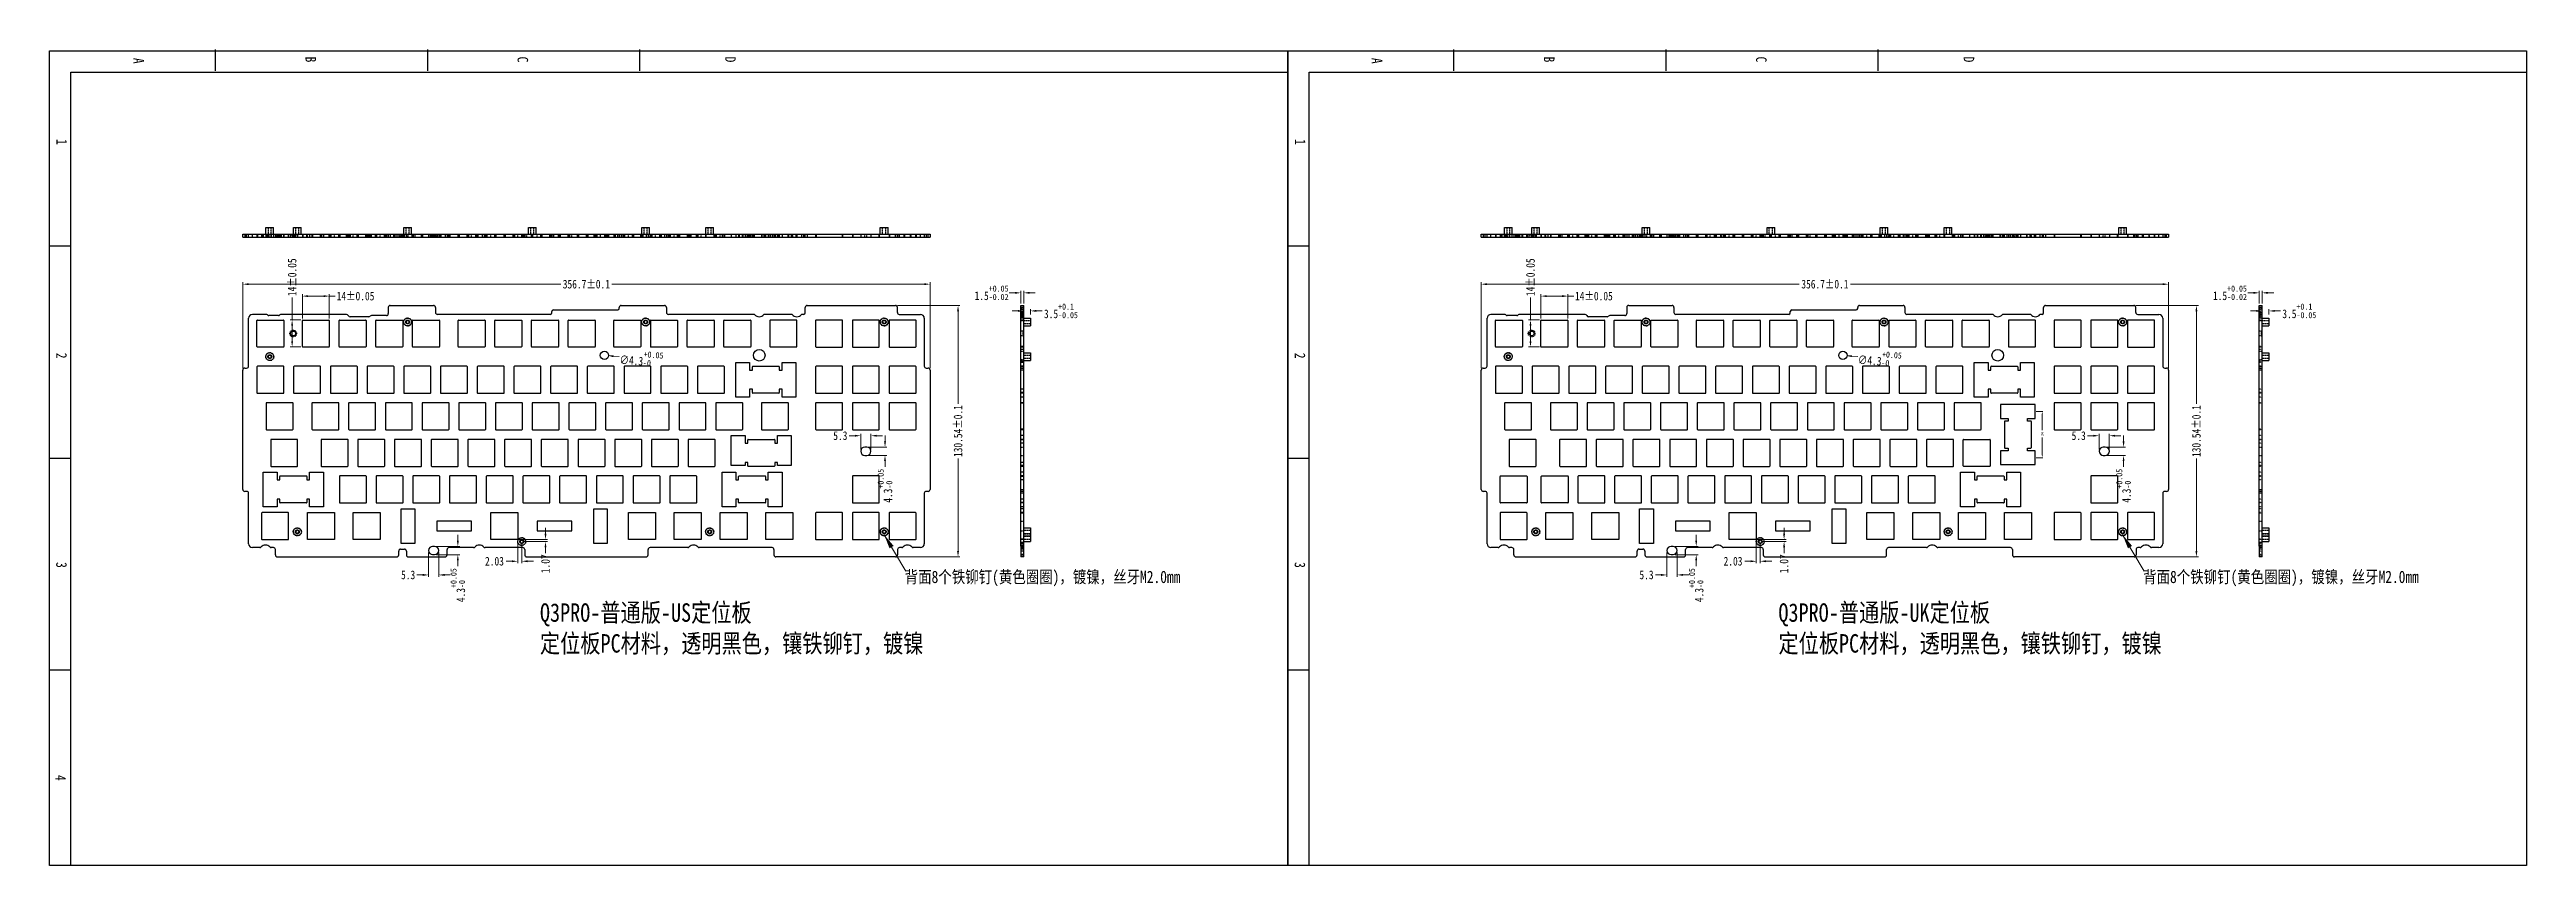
# Model space of a CAD drawing. Header units: inches. Extents: x 244 to 1530, y -66 to 358.
import ezdxf

# ---------------------------------------------------------------- set-up
doc = ezdxf.new("R2010")
doc.units = ezdxf.units.IN
doc.header["$LTSCALE"] = 1.21
doc.header["$MEASUREMENT"] = 0
doc.header["$PDMODE"] = 3
doc.header["$PDSIZE"] = 0.3125
doc.linetypes.add('HIDDEN', pattern=[0.2, 0.1, -0.1])
doc.layers.get('0').update_dxf_attribs({"linetype": 'CONTINUOUS'})
doc.layers.get('Defpoints').update_dxf_attribs({"linetype": 'CONTINUOUS'})
doc.layers.add('DEFAULT_2', color=8, linetype='HIDDEN')
doc.layers.add('图框', color=7, linetype='CONTINUOUS')
doc.styles.get("Standard").update_dxf_attribs({"font": 'txt', "width": 0.8})
doc.dimstyles.new('YanXiu', dxfattribs={"dimscale": 1.5, "dimtxt": 3, "dimasz": 2, "dimexe": 0.66, "dimexo": 0.66, "dimgap": 0.66, "dimtad": 0, "dimdsep": 46, "dimtxsty": 'STANDARD', "dimcen": 0, "dimclrd": 3, "dimclre": 6, "dimclrt": 3, "dimazin": 2, "dimtm": 1e-09, "dimtfac": 1, "dimtofl": 0, "dimtmove": 0, "dimatfit": 3, "dimfxl": 1, "dimlwd": 5, "dimlwe": 5, "dimarcsym": 0})

msp = doc.modelspace()

# ---------------------------------------------------------------- texts
at = {"color": 7, "linetype": 'Continuous', "char_height": 5.503, "width": 5.50297, "attachment_point": 1, "rotation": 270, "line_spacing_factor": 0.9}
for s, insert in [('A', (293.271, 353.609)), ('B', (382.621, 354.299)), ('C', (492.68, 354.299)), ('D', (600.453, 354.299)), ('A', (936.018, 353.609)), ('B', (1025.368, 354.299)), ('C', (1135.427, 354.299)), ('D', (1243.199, 354.299)), ('1', (253.402, 311.471)), ('1', (896.148, 311.471)), ('2', (253.303, 200.474)), ('2', (896.05, 200.474)), ('3', (253.283, 91.773)), ('3', (896.029, 91.773)), ('4', (252.85, -18.795))]:
    msp.add_mtext(s, dxfattribs=dict(at, insert=insert))
at = {"char_height": 6.4, "width": 174.82957, "attachment_point": 1}
for insert in [(688.094, 87.304), (1330.84, 87.304)]:
    msp.add_mtext('{\\fSimSun|b0|i0|c134|p2;\\C1;背面8个铁铆钉(黄色圈圈)，镀镍，丝牙M2.0mm}', dxfattribs=dict(at, insert=insert))
at = {"layer": '图框', "lineweight": 0, "char_height": 9.6, "width": 228.28908, "attachment_point": 1}
for s, insert in [('{\\fSimSun|b0|i0|c134|p54;\\C1;Q3PRO-普通版-US定位板\\P定位板PC材料，透明黑色，镶铁铆钉，镀镍}', (498.812, 70.367)), ('{\\fSimSun|b0|i0|c134|p54;\\C1;Q3PRO-普通版-UK定位板\\P定位板PC材料，透明黑色，镶铁铆钉，镀镍}', (1141.559, 70.367))]:
    msp.add_mtext(s, dxfattribs=dict(at, insert=insert))

# ---------------------------------------------------------------- blocks, each defined once
blk = doc.blocks.new('*D0')
at = {"color": 3, "lineweight": 5}
for p, q in [((745.4, 231.6), (742.4, 231.6)), ((752.9, 231.6), (755.9, 231.6))]:
    blk.add_line(p, q, dxfattribs=at)
at = {"color": 6, "lineweight": 5}
for p, q in [((748.4, 226), (748.4, 232.6)), ((749.9, 226), (749.9, 232.6))]:
    blk.add_line(p, q, dxfattribs=at)
at = {"color": 3}
for points in [[(745.4, 232.1), (745.4, 231.1), (748.4, 231.6)], [(752.9, 232.1), (752.9, 231.1), (749.9, 231.6)]]:
    blk.add_solid(points, dxfattribs=at)
at = {"layer": 'Defpoints', "color": 0}
for p in [(748.4, 231.6), (748.4, 225), (749.9, 225)]:
    blk.add_point(p, dxfattribs=at)
at = {"color": 3, "insert": (733.2, 231.6), "char_height": 4.5, "attachment_point": 5}
blk.add_mtext('1.5{\\H0.7x;\\S+0.05^ -0.02;}', dxfattribs=at)
blk = doc.blocks.new('*D1')
at = {"color": 3, "lineweight": 5}
for p, q in [((746.9, 222.2), (743.9, 222.2)), ((756.4, 222.2), (759.4, 222.2))]:
    blk.add_line(p, q, dxfattribs=at)
at = {"color": 6, "lineweight": 5}
for p, q in [((749.9, 220.3), (749.9, 223.1)), ((753.4, 220.3), (753.4, 223.1))]:
    blk.add_line(p, q, dxfattribs=at)
at = {"color": 3}
for points in [[(746.9, 222.7), (746.9, 221.7), (749.9, 222.2)], [(756.4, 222.7), (756.4, 221.7), (753.4, 222.2)]]:
    blk.add_solid(points, dxfattribs=at)
at = {"layer": 'Defpoints', "color": 0}
for p in [(749.9, 219.3), (753.4, 222.2), (753.4, 219.3)]:
    blk.add_point(p, dxfattribs=at)
at = {"color": 3, "insert": (769.2, 222.2), "char_height": 4.5, "attachment_point": 5}
blk.add_mtext('3.5{\\H0.7x;\\S+0.1^ -0.05;}', dxfattribs=at)
blk = doc.blocks.new('*D2')
at = {"color": 3, "lineweight": 5}
blk.add_line((539.9, 198.5), (536.9, 198.7), dxfattribs=at)
at = {"color": 3}
blk.add_solid([(537, 199.2), (536.9, 198.2), (533.9, 199)], dxfattribs=at)
at = {"layer": 'Defpoints', "color": 0}
for p in [(529.6, 199.3), (533.9, 199)]:
    blk.add_point(p, dxfattribs=at)
at = {"color": 3, "insert": (551.5, 197.6), "char_height": 4.5, "attachment_point": 5, "rotation": 355.645}
blk.add_mtext('∅4.3{\\H0.7x;\\S+0.05^ -0;}', dxfattribs=at)
blk = doc.blocks.new('*D3')
at = {"color": 3, "lineweight": 5}
for p, q in [((677.9, 154.5), (677.9, 157.5)), ((677.9, 144.2), (677.9, 141.2))]:
    blk.add_line(p, q, dxfattribs=at)
at = {"color": 6, "lineweight": 5}
for p, q in [((669.4, 151.5), (678.9, 151.5)), ((669.4, 147.2), (678.9, 147.2))]:
    blk.add_line(p, q, dxfattribs=at)
at = {"color": 3}
for points in [[(677.4, 154.5), (678.4, 154.5), (677.9, 151.5)], [(677.4, 144.2), (678.4, 144.2), (677.9, 147.2)]]:
    blk.add_solid(points, dxfattribs=at)
at = {"layer": 'Defpoints', "color": 0}
for p in [(668.4, 151.5), (668.4, 147.2), (677.9, 147.2)]:
    blk.add_point(p, dxfattribs=at)
at = {"color": 3, "insert": (677.9, 131.4), "char_height": 4.5, "attachment_point": 5, "rotation": 90}
blk.add_mtext('4.3{\\H0.7x;\\S+0.05^ -0;}', dxfattribs=at)
blk = doc.blocks.new('*D4')
at = {"color": 3, "lineweight": 5}
for p, q in [((662.3, 157.4), (659.3, 157.4)), ((673.6, 157.4), (676.6, 157.4))]:
    blk.add_line(p, q, dxfattribs=at)
at = {"color": 6, "lineweight": 5}
for p, q in [((665.3, 150.3), (665.3, 158.4)), ((670.6, 150.3), (670.6, 158.4))]:
    blk.add_line(p, q, dxfattribs=at)
at = {"color": 3}
for points in [[(662.3, 157.9), (662.3, 156.9), (665.3, 157.4)], [(673.6, 157.9), (673.6, 156.9), (670.6, 157.4)]]:
    blk.add_solid(points, dxfattribs=at)
at = {"layer": 'Defpoints', "color": 0}
for p in [(665.3, 157.4), (665.3, 149.3), (670.6, 149.3)]:
    blk.add_point(p, dxfattribs=at)
at = {"color": 3, "insert": (654.7, 157.4), "char_height": 4.5, "attachment_point": 5}
blk.add_mtext('5.3', dxfattribs=at)
blk = doc.blocks.new('*D5')
at = {"color": 3, "lineweight": 5}
for p, q in [((456.2, 102.9), (456.2, 105.9)), ((456.2, 92.6), (456.2, 89.6))]:
    blk.add_line(p, q, dxfattribs=at)
at = {"color": 6, "lineweight": 5}
for p, q in [((445.1, 99.9), (457.2, 99.9)), ((445.1, 95.6), (457.2, 95.6))]:
    blk.add_line(p, q, dxfattribs=at)
at = {"color": 3}
for points in [[(455.7, 102.9), (456.7, 102.9), (456.2, 99.9)], [(455.7, 92.6), (456.7, 92.6), (456.2, 95.6)]]:
    blk.add_solid(points, dxfattribs=at)
at = {"layer": 'Defpoints', "color": 0}
for p in [(444.1, 99.9), (444.1, 95.6), (456.2, 95.6)]:
    blk.add_point(p, dxfattribs=at)
at = {"color": 3, "insert": (456.2, 79.8), "char_height": 4.5, "attachment_point": 5, "rotation": 90}
blk.add_mtext('4.3{\\H0.7x;\\S+0.05^ -0;}', dxfattribs=at)
blk = doc.blocks.new('*D6')
at = {"color": 6, "lineweight": 5}
for p, q in [((441, 96.8), (441, 84.1)), ((446.3, 96.8), (446.3, 84.1))]:
    blk.add_line(p, q, dxfattribs=at)
at = {"color": 3, "lineweight": 5}
for p, q in [((438, 85.1), (435, 85.1)), ((449.3, 85.1), (452.3, 85.1))]:
    blk.add_line(p, q, dxfattribs=at)
at = {"color": 3}
for points in [[(438, 85.6), (438, 84.6), (441, 85.1)], [(449.3, 85.6), (449.3, 84.6), (446.3, 85.1)]]:
    blk.add_solid(points, dxfattribs=at)
at = {"layer": 'Defpoints', "color": 0}
for p in [(441, 97.8), (446.3, 97.8), (441, 85.1)]:
    blk.add_point(p, dxfattribs=at)
at = {"color": 3, "insert": (430.4, 85.1), "char_height": 4.5, "attachment_point": 5}
blk.add_mtext('5.3', dxfattribs=at)
blk = doc.blocks.new('*D7')
at = {"color": 6, "lineweight": 5}
for p, q in [((344.6, 192.5), (344.6, 237.1)), ((701.3, 192.5), (701.3, 237.1))]:
    blk.add_line(p, q, dxfattribs=at)
at = {"color": 3, "lineweight": 5}
for p, q in [((347.6, 236.1), (509.7, 236.1)), ((698.3, 236.1), (536.2, 236.1))]:
    blk.add_line(p, q, dxfattribs=at)
at = {"color": 3}
for points in [[(347.6, 236.6), (347.6, 235.6), (344.6, 236.1)], [(698.3, 236.6), (698.3, 235.6), (701.3, 236.1)]]:
    blk.add_solid(points, dxfattribs=at)
at = {"layer": 'Defpoints', "color": 0}
for p in [(701.3, 236.1), (344.6, 191.5), (701.3, 191.5)]:
    blk.add_point(p, dxfattribs=at)
at = {"color": 3, "insert": (522.9, 236.1), "char_height": 4.5, "attachment_point": 5}
blk.add_mtext('356.7%%P0.1', dxfattribs=at)
blk = doc.blocks.new('*D8')
at = {"color": 6, "lineweight": 5}
for p, q in [((684.3, 225), (716.8, 225)), ((684.3, 94.5), (716.8, 94.5))]:
    blk.add_line(p, q, dxfattribs=at)
at = {"color": 3, "lineweight": 5}
for p, q in [((715.8, 222), (715.8, 174)), ((715.8, 97.5), (715.8, 145.6))]:
    blk.add_line(p, q, dxfattribs=at)
at = {"color": 3}
for points in [[(715.3, 222), (716.3, 222), (715.8, 225)], [(715.3, 97.5), (716.3, 97.5), (715.8, 94.5)]]:
    blk.add_solid(points, dxfattribs=at)
at = {"layer": 'Defpoints', "color": 0}
for p in [(683.3, 225), (683.3, 94.5), (715.8, 94.5)]:
    blk.add_point(p, dxfattribs=at)
at = {"color": 3, "insert": (715.8, 159.8), "char_height": 4.5, "attachment_point": 5, "rotation": 90}
blk.add_mtext('130.54%%P0.1', dxfattribs=at)
blk = doc.blocks.new('*D9')
at = {"color": 6, "lineweight": 5}
for p, q in [((375.5, 218.3), (375.5, 230.9)), ((389.5, 218.3), (389.5, 230.9))]:
    blk.add_line(p, q, dxfattribs=at)
at = {"color": 3, "lineweight": 5}
for p, q in [((378.5, 229.9), (386.5, 229.9)), ((389.5, 229.9), (392.5, 229.9))]:
    blk.add_line(p, q, dxfattribs=at)
at = {"color": 3}
for points in [[(378.5, 230.4), (378.5, 229.4), (375.5, 229.9)], [(386.5, 230.4), (386.5, 229.4), (389.5, 229.9)]]:
    blk.add_solid(points, dxfattribs=at)
at = {"layer": 'Defpoints', "color": 0}
for p in [(389.5, 229.9), (375.5, 217.3), (389.5, 217.3)]:
    blk.add_point(p, dxfattribs=at)
at = {"color": 3, "insert": (403.1, 229.9), "char_height": 4.5, "attachment_point": 5}
blk.add_mtext('14%%P0.05', dxfattribs=at)
blk = doc.blocks.new('*D10')
at = {"color": 3, "lineweight": 5}
for p, q in [((370.2, 217.5), (370.2, 229.1)), ((370.2, 206.5), (370.2, 214.5))]:
    blk.add_line(p, q, dxfattribs=at)
at = {"color": 6, "lineweight": 5}
for p, q in [((374.7, 217.5), (369.2, 217.5)), ((374.7, 203.5), (369.2, 203.5))]:
    blk.add_line(p, q, dxfattribs=at)
at = {"color": 3}
for points in [[(369.7, 214.5), (370.7, 214.5), (370.2, 217.5)], [(369.7, 206.5), (370.7, 206.5), (370.2, 203.5)]]:
    blk.add_solid(points, dxfattribs=at)
at = {"layer": 'Defpoints', "color": 0}
for p in [(375.7, 217.5), (370.2, 203.5), (375.7, 203.5)]:
    blk.add_point(p, dxfattribs=at)
at = {"color": 3, "insert": (370.2, 239.7), "char_height": 4.5, "attachment_point": 5, "rotation": 90}
blk.add_mtext('14%%P0.05', dxfattribs=at)
blk = doc.blocks.new('*D12')
at = {"color": 6, "lineweight": 5}
for p, q in [((481.3, 103.5), (502.7, 103.5)), ((490.4, 102.4), (502.7, 102.4))]:
    blk.add_line(p, q, dxfattribs=at)
at = {"color": 3, "lineweight": 5}
for p, q in [((501.7, 106.5), (501.7, 109.5)), ((501.7, 99.4), (501.7, 96.4))]:
    blk.add_line(p, q, dxfattribs=at)
at = {"color": 3}
for points in [[(501.2, 106.5), (502.2, 106.5), (501.7, 103.5)], [(501.2, 99.4), (502.2, 99.4), (501.7, 102.4)]]:
    blk.add_solid(points, dxfattribs=at)
at = {"layer": 'Defpoints', "color": 0}
for p in [(480.3, 103.5), (489.4, 102.4), (501.7, 102.4)]:
    blk.add_point(p, dxfattribs=at)
at = {"color": 3, "insert": (501.7, 90.9), "char_height": 4.5, "attachment_point": 5, "rotation": 90}
blk.add_mtext('1.07', dxfattribs=at)
blk = doc.blocks.new('*D13')
at = {"color": 3, "lineweight": 5}
for p, q in [((484.3, 92.2), (481.3, 92.2)), ((492.4, 92.2), (495.4, 92.2))]:
    blk.add_line(p, q, dxfattribs=at)
at = {"color": 6, "lineweight": 5}
for p, q in [((487.3, 102.5), (487.3, 91.2)), ((489.4, 101.4), (489.4, 91.2))]:
    blk.add_line(p, q, dxfattribs=at)
at = {"color": 3}
for points in [[(484.3, 92.7), (484.3, 91.7), (487.3, 92.2)], [(492.4, 92.7), (492.4, 91.7), (489.4, 92.2)]]:
    blk.add_solid(points, dxfattribs=at)
at = {"layer": 'Defpoints', "color": 0}
for p in [(487.3, 103.5), (487.3, 92.2), (489.4, 102.4)]:
    blk.add_point(p, dxfattribs=at)
at = {"color": 3, "insert": (475.2, 92.2), "char_height": 4.5, "attachment_point": 5}
blk.add_mtext('2.03', dxfattribs=at)
blk = doc.blocks.new('*D42')
at = {"color": 3, "lineweight": 5}
for p, q in [((1388.1, 231.6), (1385.1, 231.6)), ((1395.6, 231.6), (1398.6, 231.6))]:
    blk.add_line(p, q, dxfattribs=at)
at = {"color": 6, "lineweight": 5}
for p, q in [((1391.1, 226), (1391.1, 232.6)), ((1392.6, 226), (1392.6, 232.6))]:
    blk.add_line(p, q, dxfattribs=at)
at = {"color": 3}
for points in [[(1388.1, 232.1), (1388.1, 231.1), (1391.1, 231.6)], [(1395.6, 232.1), (1395.6, 231.1), (1392.6, 231.6)]]:
    blk.add_solid(points, dxfattribs=at)
at = {"layer": 'Defpoints', "color": 0}
for p in [(1391.1, 231.6), (1391.1, 225), (1392.6, 225)]:
    blk.add_point(p, dxfattribs=at)
at = {"color": 3, "insert": (1375.9, 231.6), "char_height": 4.5, "attachment_point": 5}
blk.add_mtext('1.5{\\H0.7x;\\S+0.05^ -0.02;}', dxfattribs=at)
blk = doc.blocks.new('*D43')
at = {"color": 3, "lineweight": 5}
for p, q in [((1389.6, 222.2), (1386.6, 222.2)), ((1399.1, 222.2), (1402.1, 222.2))]:
    blk.add_line(p, q, dxfattribs=at)
at = {"color": 6, "lineweight": 5}
for p, q in [((1392.6, 220.3), (1392.6, 223.1)), ((1396.1, 220.3), (1396.1, 223.1))]:
    blk.add_line(p, q, dxfattribs=at)
at = {"color": 3}
for points in [[(1389.6, 222.7), (1389.6, 221.7), (1392.6, 222.2)], [(1399.1, 222.7), (1399.1, 221.7), (1396.1, 222.2)]]:
    blk.add_solid(points, dxfattribs=at)
at = {"layer": 'Defpoints', "color": 0}
for p in [(1392.6, 219.3), (1396.1, 222.2), (1396.1, 219.3)]:
    blk.add_point(p, dxfattribs=at)
at = {"color": 3, "insert": (1411.9, 222.2), "char_height": 4.5, "attachment_point": 5}
blk.add_mtext('3.5{\\H0.7x;\\S+0.1^ -0.05;}', dxfattribs=at)
blk = doc.blocks.new('*D44')
at = {"color": 3, "lineweight": 5}
blk.add_line((1182.7, 198.5), (1179.7, 198.7), dxfattribs=at)
at = {"color": 3}
blk.add_solid([(1179.7, 199.2), (1179.6, 198.2), (1176.7, 199)], dxfattribs=at)
at = {"layer": 'Defpoints', "color": 0}
for p in [(1172.4, 199.3), (1176.7, 199)]:
    blk.add_point(p, dxfattribs=at)
at = {"color": 3, "insert": (1194.2, 197.6), "char_height": 4.5, "attachment_point": 5, "rotation": 355.645}
blk.add_mtext('∅4.3{\\H0.7x;\\S+0.05^ -0;}', dxfattribs=at)
blk = doc.blocks.new('*D45')
at = {"color": 3, "lineweight": 5}
for p, q in [((1320.7, 154.5), (1320.7, 157.5)), ((1320.7, 144.2), (1320.7, 141.2))]:
    blk.add_line(p, q, dxfattribs=at)
at = {"color": 6, "lineweight": 5}
for p, q in [((1312.2, 151.5), (1321.7, 151.5)), ((1312.2, 147.2), (1321.7, 147.2))]:
    blk.add_line(p, q, dxfattribs=at)
at = {"color": 3}
for points in [[(1320.2, 154.5), (1321.2, 154.5), (1320.7, 151.5)], [(1320.2, 144.2), (1321.2, 144.2), (1320.7, 147.2)]]:
    blk.add_solid(points, dxfattribs=at)
at = {"layer": 'Defpoints', "color": 0}
for p in [(1311.2, 151.5), (1311.2, 147.2), (1320.7, 147.2)]:
    blk.add_point(p, dxfattribs=at)
at = {"color": 3, "insert": (1320.7, 131.4), "char_height": 4.5, "attachment_point": 5, "rotation": 90}
blk.add_mtext('4.3{\\H0.7x;\\S+0.05^ -0;}', dxfattribs=at)
blk = doc.blocks.new('*D46')
at = {"color": 3, "lineweight": 5}
for p, q in [((1305, 157.4), (1302, 157.4)), ((1316.3, 157.4), (1319.3, 157.4))]:
    blk.add_line(p, q, dxfattribs=at)
at = {"color": 6, "lineweight": 5}
for p, q in [((1308, 150.3), (1308, 158.4)), ((1313.3, 150.3), (1313.3, 158.4))]:
    blk.add_line(p, q, dxfattribs=at)
at = {"color": 3}
for points in [[(1305, 157.9), (1305, 156.9), (1308, 157.4)], [(1316.3, 157.9), (1316.3, 156.9), (1313.3, 157.4)]]:
    blk.add_solid(points, dxfattribs=at)
at = {"layer": 'Defpoints', "color": 0}
for p in [(1308, 157.4), (1308, 149.3), (1313.3, 149.3)]:
    blk.add_point(p, dxfattribs=at)
at = {"color": 3, "insert": (1297.4, 157.4), "char_height": 4.5, "attachment_point": 5}
blk.add_mtext('5.3', dxfattribs=at)
blk = doc.blocks.new('*D47')
at = {"color": 3, "lineweight": 5}
for p, q in [((1098.9, 102.9), (1098.9, 105.9)), ((1098.9, 92.6), (1098.9, 89.6))]:
    blk.add_line(p, q, dxfattribs=at)
at = {"color": 6, "lineweight": 5}
for p, q in [((1087.9, 99.9), (1099.9, 99.9)), ((1087.9, 95.6), (1099.9, 95.6))]:
    blk.add_line(p, q, dxfattribs=at)
at = {"color": 3}
for points in [[(1098.4, 102.9), (1099.4, 102.9), (1098.9, 99.9)], [(1098.4, 92.6), (1099.4, 92.6), (1098.9, 95.6)]]:
    blk.add_solid(points, dxfattribs=at)
at = {"layer": 'Defpoints', "color": 0}
for p in [(1086.9, 99.9), (1086.9, 95.6), (1098.9, 95.6)]:
    blk.add_point(p, dxfattribs=at)
at = {"color": 3, "insert": (1098.9, 79.8), "char_height": 4.5, "attachment_point": 5, "rotation": 90}
blk.add_mtext('4.3{\\H0.7x;\\S+0.05^ -0;}', dxfattribs=at)
blk = doc.blocks.new('*D48')
at = {"color": 6, "lineweight": 5}
for p, q in [((1083.7, 96.8), (1083.7, 84.1)), ((1089, 96.8), (1089, 84.1))]:
    blk.add_line(p, q, dxfattribs=at)
at = {"color": 3, "lineweight": 5}
for p, q in [((1080.7, 85.1), (1077.7, 85.1)), ((1092, 85.1), (1095, 85.1))]:
    blk.add_line(p, q, dxfattribs=at)
at = {"color": 3}
for points in [[(1080.7, 85.6), (1080.7, 84.6), (1083.7, 85.1)], [(1092, 85.6), (1092, 84.6), (1089, 85.1)]]:
    blk.add_solid(points, dxfattribs=at)
at = {"layer": 'Defpoints', "color": 0}
for p in [(1083.7, 97.8), (1089, 97.8), (1083.7, 85.1)]:
    blk.add_point(p, dxfattribs=at)
at = {"color": 3, "insert": (1073.1, 85.1), "char_height": 4.5, "attachment_point": 5}
blk.add_mtext('5.3', dxfattribs=at)
blk = doc.blocks.new('*D36')
at = {"color": 6, "lineweight": 5}
for p, q in [((987.3, 192.5), (987.3, 237.1)), ((1344, 192.5), (1344, 237.1))]:
    blk.add_line(p, q, dxfattribs=at)
at = {"color": 3, "lineweight": 5}
for p, q in [((990.3, 236.1), (1152.4, 236.1)), ((1341, 236.1), (1179, 236.1))]:
    blk.add_line(p, q, dxfattribs=at)
at = {"color": 3}
for points in [[(990.3, 236.6), (990.3, 235.6), (987.3, 236.1)], [(1341, 236.6), (1341, 235.6), (1344, 236.1)]]:
    blk.add_solid(points, dxfattribs=at)
at = {"layer": 'Defpoints', "color": 0}
for p in [(1344, 236.1), (987.3, 191.5), (1344, 191.5)]:
    blk.add_point(p, dxfattribs=at)
at = {"color": 3, "insert": (1165.7, 236.1), "char_height": 4.5, "attachment_point": 5}
blk.add_mtext('356.7%%P0.1', dxfattribs=at)
blk = doc.blocks.new('*D37')
at = {"color": 6, "lineweight": 5}
for p, q in [((1327, 225), (1359.5, 225)), ((1327, 94.5), (1359.5, 94.5))]:
    blk.add_line(p, q, dxfattribs=at)
at = {"color": 3, "lineweight": 5}
for p, q in [((1358.5, 222), (1358.5, 174)), ((1358.5, 97.5), (1358.5, 145.6))]:
    blk.add_line(p, q, dxfattribs=at)
at = {"color": 3}
for points in [[(1358, 222), (1359, 222), (1358.5, 225)], [(1358, 97.5), (1359, 97.5), (1358.5, 94.5)]]:
    blk.add_solid(points, dxfattribs=at)
at = {"layer": 'Defpoints', "color": 0}
for p in [(1326, 225), (1326, 94.5), (1358.5, 94.5)]:
    blk.add_point(p, dxfattribs=at)
at = {"color": 3, "insert": (1358.5, 159.8), "char_height": 4.5, "attachment_point": 5, "rotation": 90}
blk.add_mtext('130.54%%P0.1', dxfattribs=at)
blk = doc.blocks.new('*D38')
at = {"color": 6, "lineweight": 5}
for p, q in [((1018.3, 218.3), (1018.3, 230.9)), ((1032.3, 218.3), (1032.3, 230.9))]:
    blk.add_line(p, q, dxfattribs=at)
at = {"color": 3, "lineweight": 5}
for p, q in [((1021.3, 229.9), (1029.3, 229.9)), ((1032.3, 229.9), (1035.3, 229.9))]:
    blk.add_line(p, q, dxfattribs=at)
at = {"color": 3}
for points in [[(1021.3, 230.4), (1021.3, 229.4), (1018.3, 229.9)], [(1029.3, 230.4), (1029.3, 229.4), (1032.3, 229.9)]]:
    blk.add_solid(points, dxfattribs=at)
at = {"layer": 'Defpoints', "color": 0}
for p in [(1032.3, 229.9), (1018.3, 217.3), (1032.3, 217.3)]:
    blk.add_point(p, dxfattribs=at)
at = {"color": 3, "insert": (1045.8, 229.9), "char_height": 4.5, "attachment_point": 5}
blk.add_mtext('14%%P0.05', dxfattribs=at)
blk = doc.blocks.new('*D39')
at = {"color": 3, "lineweight": 5}
for p, q in [((1012.9, 217.5), (1012.9, 229.1)), ((1012.9, 206.5), (1012.9, 214.5))]:
    blk.add_line(p, q, dxfattribs=at)
at = {"color": 6, "lineweight": 5}
for p, q in [((1017.5, 217.5), (1011.9, 217.5)), ((1017.5, 203.5), (1011.9, 203.5))]:
    blk.add_line(p, q, dxfattribs=at)
at = {"color": 3}
for points in [[(1012.4, 214.5), (1013.4, 214.5), (1012.9, 217.5)], [(1012.4, 206.5), (1013.4, 206.5), (1012.9, 203.5)]]:
    blk.add_solid(points, dxfattribs=at)
at = {"layer": 'Defpoints', "color": 0}
for p in [(1018.5, 217.5), (1012.9, 203.5), (1018.5, 203.5)]:
    blk.add_point(p, dxfattribs=at)
at = {"color": 3, "insert": (1012.9, 239.7), "char_height": 4.5, "attachment_point": 5, "rotation": 90}
blk.add_mtext('14%%P0.05', dxfattribs=at)
blk = doc.blocks.new('*D40')
at = {"color": 6, "lineweight": 5}
for p, q in [((1124.1, 103.5), (1145.5, 103.5)), ((1133.1, 102.4), (1145.5, 102.4))]:
    blk.add_line(p, q, dxfattribs=at)
at = {"color": 3, "lineweight": 5}
for p, q in [((1144.5, 106.5), (1144.5, 109.5)), ((1144.5, 99.4), (1144.5, 96.4))]:
    blk.add_line(p, q, dxfattribs=at)
at = {"color": 3}
for points in [[(1144, 106.5), (1145, 106.5), (1144.5, 103.5)], [(1144, 99.4), (1145, 99.4), (1144.5, 102.4)]]:
    blk.add_solid(points, dxfattribs=at)
at = {"layer": 'Defpoints', "color": 0}
for p in [(1123.1, 103.5), (1132.1, 102.4), (1144.5, 102.4)]:
    blk.add_point(p, dxfattribs=at)
at = {"color": 3, "insert": (1144.5, 90.9), "char_height": 4.5, "attachment_point": 5, "rotation": 90}
blk.add_mtext('1.07', dxfattribs=at)
blk = doc.blocks.new('*D41')
at = {"color": 3, "lineweight": 5}
for p, q in [((1127.1, 92.2), (1124.1, 92.2)), ((1135.1, 92.2), (1138.1, 92.2))]:
    blk.add_line(p, q, dxfattribs=at)
at = {"color": 6, "lineweight": 5}
for p, q in [((1130.1, 102.5), (1130.1, 91.2)), ((1132.1, 101.4), (1132.1, 91.2))]:
    blk.add_line(p, q, dxfattribs=at)
at = {"color": 3}
for points in [[(1127.1, 92.7), (1127.1, 91.7), (1130.1, 92.2)], [(1135.1, 92.7), (1135.1, 91.7), (1132.1, 92.2)]]:
    blk.add_solid(points, dxfattribs=at)
at = {"layer": 'Defpoints', "color": 0}
for p in [(1130.1, 103.5), (1130.1, 92.2), (1132.1, 102.4)]:
    blk.add_point(p, dxfattribs=at)
at = {"color": 3, "insert": (1118, 92.2), "char_height": 4.5, "attachment_point": 5}
blk.add_mtext('2.03', dxfattribs=at)
blk = doc.blocks.new('*D49')
at = {"color": 3, "lineweight": 5}
for p, q in [((1275.3, 170), (1278.8, 170)), ((1278.5, 168.5), (1278.5, 160.3)), ((1278.5, 147.5), (1278.5, 156.4)), ((1275.3, 146), (1278.8, 146))]:
    blk.add_line(p, q, dxfattribs=at)
at = {"color": 3}
for points in [[(1278.2, 168.5), (1278.7, 168.5), (1278.5, 170)], [(1278.2, 147.5), (1278.7, 147.5), (1278.5, 146)]]:
    blk.add_solid(points, dxfattribs=at)
at = {"layer": 'Defpoints', "color": 0}
for p in [(1274.9, 170), (1274.9, 146), (1278.5, 146)]:
    blk.add_point(p, dxfattribs=at)
at = {"color": 3, "insert": (1278.5, 158.3), "char_height": 1.5, "attachment_point": 5, "rotation": 90}
blk.add_mtext('24', dxfattribs=at)

# ---------------------------------------------------------------- dimensions: what is measured, and where the dimension line sits
for base, p1, p2, text, picture, middle in [((370.178, 203.462), (375.704, 217.462), (375.704, 203.462), '<>%%P0.05', '*D10', (370.178, 239.708)), ((1012.925, 203.462), (1018.451, 217.462), (1018.451, 203.462), '<>%%P0.05', '*D39', (1012.925, 239.708)), ((677.917, 147.183), (668.424, 151.483), (668.424, 147.183), '<>{\\H0.7x;\\S+0.05^ -0;}', '*D3', (677.917, 131.373)), ((1320.663, 147.183), (1311.171, 151.483), (1311.171, 147.183), '<>{\\H0.7x;\\S+0.05^ -0;}', '*D45', (1320.663, 131.373)), ((456.172, 95.643), (444.129, 99.943), (444.129, 95.643), '<>{\\H0.7x;\\S+0.05^ -0;}', '*D5', (456.172, 79.833)), ((1098.919, 95.643), (1086.876, 99.943), (1086.876, 95.643), '<>{\\H0.7x;\\S+0.05^ -0;}', '*D47', (1098.919, 79.833))]:
    dim = msp.add_linear_dim(base=base, p1=p1, p2=p2, angle=90, text=text, dimstyle='YanXiu')
    dim.commit()
    dim.dimension.update_dxf_attribs({"geometry": picture, "text_midpoint": middle, "dimtype": 160})
for base, p1, p2, text, picture, middle in [((701.299, 236.131), (344.599, 191.515), (701.299, 191.515), '<>%%P0.1', '*D7', (522.949, 236.131)), ((389.504, 229.916), (375.504, 217.262), (389.504, 217.262), '<>%%P0.05', '*D9', (403.094, 229.916)), ((748.39, 231.642), (749.89, 225.037), (748.39, 225.037), '<>{\\H0.7x;\\S+0.05^ -0.02;}', '*D0', (733.18, 231.642)), ((1344.046, 236.131), (987.345, 191.515), (1344.046, 191.515), '<>%%P0.1', '*D36', (1165.696, 236.131)), ((1032.251, 229.916), (1018.251, 217.262), (1032.251, 217.262), '<>%%P0.05', '*D38', (1045.841, 229.916)), ((1391.137, 231.642), (1392.637, 225.037), (1391.137, 225.037), '<>{\\H0.7x;\\S+0.05^ -0.02;}', '*D42', (1375.927, 231.642)), ((753.39, 222.159), (749.89, 219.3), (753.39, 219.299), '<>{\\H0.7x;\\S+0.1^ -0.05;}', '*D1', (769.2, 222.159)), ((1396.137, 222.159), (1392.637, 219.3), (1396.137, 219.299), '<>{\\H0.7x;\\S+0.1^ -0.05;}', '*D43', (1411.947, 222.159))]:
    dim = msp.add_linear_dim(base=base, p1=p1, p2=p2, text=text, dimstyle='YanXiu')
    dim.commit()
    dim.dimension.update_dxf_attribs({"geometry": picture, "text_midpoint": middle})
for base, p1, p2, picture, middle in [((715.773, 94.493), (683.299, 225.037), (683.299, 94.493), '*D8', (715.773, 159.765)), ((1358.52, 94.493), (1326.046, 225.037), (1326.046, 94.493), '*D37', (1358.52, 159.765))]:
    dim = msp.add_linear_dim(base=base, p1=p1, p2=p2, angle=90, text='<>%%P0.1', dimstyle='YanXiu')
    dim.commit()
    dim.dimension.update_dxf_attribs({"geometry": picture, "text_midpoint": middle})
for p1, p2, picture, middle in [((529.644, 199.286), (533.932, 198.959), '*D2', (551.491, 197.622)), ((1172.391, 199.286), (1176.679, 198.959), '*D44', (1194.238, 197.622))]:
    dim = msp.add_diameter_dim_2p(p1=p1, p2=p2, text='<>{\\H0.7x;\\S+0.05^ -0;}', dimstyle='YanXiu')
    dim.commit()
    dim.dimension.update_dxf_attribs({"geometry": picture, "text_midpoint": middle})
dim = msp.add_linear_dim(base=(1278.5, 145.978), p1=(1274.88, 169.978), p2=(1274.88, 145.978), angle=90, dimstyle='YanXiu', override={"dimtxt": 1, "dimasz": 1, "dimexe": 0.2, "dimexo": 0.3, "dimclre": 3})
dim.commit()
dim.dimension.update_dxf_attribs({"geometry": '*D49', "text_midpoint": (1278.5, 158.344), "dimtype": 160})
for base, p1, p2, picture, middle in [((665.274, 157.411), (670.574, 149.333), (665.274, 149.333), '*D4', (654.684, 157.411)), ((1308.021, 157.411), (1313.321, 149.333), (1308.021, 149.333), '*D46', (1297.431, 157.411)), ((487.334, 92.187), (489.364, 102.423), (487.334, 103.493), '*D13', (475.244, 92.187)), ((1130.081, 92.187), (1132.111, 102.423), (1130.081, 103.493), '*D41', (1117.991, 92.187))]:
    dim = msp.add_linear_dim(base=base, p1=p1, p2=p2, dimstyle='YanXiu')
    dim.commit()
    dim.dimension.update_dxf_attribs({"geometry": picture, "text_midpoint": middle})
for base, p1, p2, picture, middle in [((501.74, 102.423), (480.334, 103.493), (489.364, 102.423), '*D12', (501.74, 90.933)), ((1144.486, 102.423), (1123.081, 103.493), (1132.111, 102.423), '*D40', (1144.486, 90.933))]:
    dim = msp.add_linear_dim(base=base, p1=p1, p2=p2, angle=90, dimstyle='YanXiu')
    dim.commit()
    dim.dimension.update_dxf_attribs({"geometry": picture, "text_midpoint": middle})
for base, p1, p2, picture, middle in [((440.979, 85.109), (446.279, 97.793), (440.979, 97.793), '*D6', (430.389, 85.109)), ((1083.726, 85.109), (1089.026, 97.793), (1083.726, 97.793), '*D48', (1073.136, 85.109))]:
    dim = msp.add_linear_dim(base=base, p1=p1, p2=p2, dimstyle='YanXiu')
    dim.commit()
    dim.dimension.update_dxf_attribs({"geometry": picture, "text_midpoint": middle, "dimtype": 160})

# ---------------------------------------------------------------- linework, layer by layer
at = {"color": 7, "linetype": 'Continuous'}
for p, q in [((244.295, -65.79), (244.295, 357.278)), ((244.295, 357.278), (887.041, 357.278)), ((330.343, 346.962), (330.343, 357.968)), ((440.402, 357.968), (440.402, 346.962)), ((550.462, 357.968), (550.462, 346.962)), ((887.041, 357.278), (887.041, -65.79)), ((887.041, -65.79), (887.041, 357.278)), ((887.041, 357.278), (1529.788, 357.278)), ((973.09, 346.962), (973.09, 357.968)), ((1083.149, 357.968), (1083.149, 346.962)), ((1193.208, 357.968), (1193.208, 346.962)), ((1529.788, 357.278), (1529.788, -65.79)), ((255.301, -65.79), (255.301, 346.272)), ((255.301, 346.272), (887.041, 346.272)), ((898.047, -65.79), (898.047, 346.272)), ((898.047, 346.272), (1529.788, 346.272)), ((344.599, 260.518), (344.599, 262.018)), ((344.599, 262.018), (701.299, 262.018)), ((344.599, 260.518), (701.299, 260.518)), ((345.599, 262.018), (345.599, 260.518)), ((346.599, 260.518), (346.599, 262.018)), ((347.599, 260.518), (347.599, 262.018)), ((349.599, 260.518), (349.599, 262.018)), ((356.599, 262.018), (356.599, 265.518)), ((356.599, 265.518), (360.599, 265.518)), ((356.682, 260.518), (356.682, 262.018)), ((357.396, 260.518), (357.396, 262.018)), ((358.11, 260.518), (358.11, 262.018)), ((360.599, 262.018), (360.599, 265.518)), ((363.087, 262.018), (363.087, 260.518)), ((363.801, 262.018), (363.801, 260.518)), ((364.515, 262.018), (364.515, 260.518)), ((370.894, 262.018), (370.894, 265.518)), ((370.894, 265.518), (374.894, 265.518)), ((374.894, 262.018), (374.894, 265.518)), ((398.439, 260.518), (398.439, 262.018)), ((399.355, 262.018), (399.355, 260.518)), ((400.272, 262.018), (400.272, 260.518)), ((409.927, 262.018), (409.927, 260.518)), ((410.641, 262.018), (410.641, 260.518)), ((411.355, 260.518), (411.355, 262.018)), ((419.099, 262.018), (419.099, 260.518)), ((420.099, 262.018), (420.099, 260.518)), ((421.099, 262.018), (421.099, 260.518)), ((428.124, 262.018), (428.124, 265.518)), ((428.124, 265.518), (432.124, 265.518)), ((432.124, 262.018), (432.124, 265.518)), ((443.599, 262.018), (443.599, 260.518)), ((444.599, 262.018), (444.599, 260.518)), ((445.599, 260.518), (445.599, 262.018)), ((492.894, 262.018), (492.894, 265.518)), ((492.894, 265.518), (496.894, 265.518)), ((496.894, 262.018), (496.894, 265.518)), ((504.172, 262.018), (504.172, 260.518)), ((504.972, 262.018), (504.972, 260.518)), ((505.772, 262.018), (505.772, 260.518)), ((539.172, 260.518), (539.172, 262.018)), ((539.972, 262.018), (539.972, 260.518)), ((540.972, 262.018), (540.972, 260.518)), ((551.664, 265.518), (555.664, 265.518)), ((551.664, 262.018), (551.664, 265.518)), ((555.664, 262.018), (555.664, 265.518)), ((563.472, 262.018), (563.472, 260.518)), ((564.472, 262.018), (564.472, 260.518)), ((565.472, 260.518), (565.472, 262.018)), ((584.894, 265.518), (588.894, 265.518)), ((584.894, 262.018), (584.894, 265.518)), ((588.894, 262.018), (588.894, 265.518)), ((610.061, 260.518), (610.061, 262.018)), ((610.243, 260.518), (610.243, 262.018)), ((615.031, 262.018), (615.031, 260.518)), ((629.771, 260.518), (629.771, 262.018)), ((634.571, 262.018), (634.571, 260.518)), ((635.672, 262.018), (635.672, 260.518)), ((636.472, 260.518), (636.472, 262.018)), ((637.472, 262.018), (637.472, 260.518)), ((675.464, 265.518), (679.464, 265.518)), ((675.464, 262.018), (675.464, 265.518)), ((679.464, 262.018), (679.464, 265.518)), ((683.299, 260.518), (683.299, 262.018)), ((684.299, 262.018), (684.299, 260.518)), ((685.299, 262.018), (685.299, 260.518)), ((696.299, 260.518), (696.299, 262.018)), ((698.299, 262.018), (698.299, 260.518)), ((699.299, 262.018), (699.299, 260.518)), ((700.299, 260.518), (700.299, 262.018)), ((701.299, 262.018), (701.299, 260.518)), ((987.345, 260.518), (987.345, 262.018)), ((987.345, 262.018), (1344.046, 262.018)), ((987.345, 260.518), (1344.046, 260.518)), ((988.345, 262.018), (988.345, 260.518)), ((989.345, 260.518), (989.345, 262.018)), ((990.345, 260.518), (990.345, 262.018)), ((992.345, 260.518), (992.345, 262.018)), ((999.345, 262.018), (999.345, 265.518)), ((999.345, 265.518), (1003.345, 265.518)), ((999.429, 260.518), (999.429, 262.018)), ((1000.143, 260.518), (1000.143, 262.018)), ((1000.857, 260.518), (1000.857, 262.018)), ((1003.345, 262.018), (1003.345, 265.518)), ((1005.833, 262.018), (1005.833, 260.518)), ((1006.548, 262.018), (1006.548, 260.518)), ((1007.262, 262.018), (1007.262, 260.518)), ((1013.641, 262.018), (1013.641, 265.518)), ((1013.641, 265.518), (1017.641, 265.518)), ((1017.641, 262.018), (1017.641, 265.518)), ((1041.185, 260.518), (1041.185, 262.018)), ((1042.102, 262.018), (1042.102, 260.518)), ((1043.018, 262.018), (1043.018, 260.518)), ((1052.673, 262.018), (1052.673, 260.518)), ((1053.388, 262.018), (1053.388, 260.518)), ((1054.102, 260.518), (1054.102, 262.018)), ((1061.845, 262.018), (1061.845, 260.518)), ((1062.845, 262.018), (1062.845, 260.518)), ((1063.845, 262.018), (1063.845, 260.518)), ((1070.871, 262.018), (1070.871, 265.518)), ((1070.871, 265.518), (1074.871, 265.518)), ((1074.871, 262.018), (1074.871, 265.518)), ((1086.345, 262.018), (1086.345, 260.518)), ((1087.345, 262.018), (1087.345, 260.518)), ((1088.345, 260.518), (1088.345, 262.018)), ((1135.641, 262.018), (1135.641, 265.518)), ((1135.641, 265.518), (1139.641, 265.518)), ((1139.641, 262.018), (1139.641, 265.518)), ((1146.919, 262.018), (1146.919, 260.518)), ((1147.719, 262.018), (1147.719, 260.518)), ((1148.519, 262.018), (1148.519, 260.518)), ((1181.919, 260.518), (1181.919, 262.018)), ((1182.719, 262.018), (1182.719, 260.518)), ((1183.719, 262.018), (1183.719, 260.518)), ((1194.411, 265.518), (1198.411, 265.518)), ((1194.411, 262.018), (1194.411, 265.518)), ((1198.411, 262.018), (1198.411, 265.518)), ((1206.219, 262.018), (1206.219, 260.518)), ((1207.219, 262.018), (1207.219, 260.518)), ((1208.219, 260.518), (1208.219, 262.018)), ((1227.641, 265.518), (1231.641, 265.518)), ((1227.641, 262.018), (1227.641, 265.518)), ((1231.641, 262.018), (1231.641, 265.518)), ((1252.808, 260.518), (1252.808, 262.018)), ((1252.99, 260.518), (1252.99, 262.018)), ((1257.777, 262.018), (1257.777, 260.518)), ((1272.517, 260.518), (1272.517, 262.018)), ((1277.317, 262.018), (1277.317, 260.518)), ((1278.419, 262.018), (1278.419, 260.518)), ((1279.219, 260.518), (1279.219, 262.018)), ((1280.219, 262.018), (1280.219, 260.518)), ((1318.211, 265.518), (1322.211, 265.518)), ((1318.211, 262.018), (1318.211, 265.518)), ((1322.211, 262.018), (1322.211, 265.518)), ((1326.046, 260.518), (1326.046, 262.018)), ((1327.046, 262.018), (1327.046, 260.518)), ((1328.046, 262.018), (1328.046, 260.518)), ((1339.046, 260.518), (1339.046, 262.018)), ((1341.046, 262.018), (1341.046, 260.518)), ((1342.046, 262.018), (1342.046, 260.518)), ((1343.046, 260.518), (1343.046, 262.018)), ((1344.046, 262.018), (1344.046, 260.518)), ((255.301, 255.803), (244.295, 255.803)), ((898.047, 255.803), (887.041, 255.803)), ((356.682, 220.393), (349.599, 220.393)), ((363.087, 219.793), (358.11, 219.793)), ((398.439, 220.393), (364.515, 220.393)), ((409.927, 219.193), (400.272, 219.193)), ((419.099, 219.793), (411.355, 219.793)), ((420.099, 224.037), (420.099, 220.793)), ((421.099, 225.037), (443.599, 225.037)), ((444.599, 224.037), (444.599, 221.393)), ((504.172, 220.393), (445.599, 220.393)), ((504.972, 221.193), (504.972, 221.915)), ((505.772, 222.715), (539.172, 222.715)), ((539.972, 223.515), (539.972, 224.037)), ((540.972, 225.037), (563.472, 225.037)), ((564.472, 224.037), (564.472, 221.393)), ((610.061, 220.393), (565.472, 220.393)), ((629.771, 220.393), (615.031, 220.393)), ((635.672, 220.393), (634.571, 220.393)), ((636.472, 221.193), (636.472, 224.037)), ((637.472, 225.037), (683.299, 225.037)), ((684.299, 221.393), (684.299, 224.037)), ((685.299, 220.393), (696.299, 220.393)), ((748.39, 100.123), (748.39, 225.037)), ((748.39, 225.037), (749.89, 225.037)), ((749.89, 224.037), (748.39, 224.037)), ((748.39, 221.393), (749.89, 221.393)), ((748.39, 220.393), (749.89, 220.393)), ((749.89, 94.493), (749.89, 225.037)), ((999.429, 220.393), (992.345, 220.393)), ((1005.833, 219.793), (1000.857, 219.793)), ((1041.185, 220.393), (1007.262, 220.393)), ((1052.673, 219.193), (1043.018, 219.193)), ((1061.845, 219.793), (1054.102, 219.793)), ((1062.845, 224.037), (1062.845, 220.793)), ((1063.845, 225.037), (1086.345, 225.037)), ((1087.345, 224.037), (1087.345, 221.393)), ((1146.919, 220.393), (1088.345, 220.393)), ((1147.719, 221.193), (1147.719, 221.915)), ((1148.519, 222.715), (1181.919, 222.715)), ((1182.719, 223.515), (1182.719, 224.037)), ((1183.719, 225.037), (1206.219, 225.037)), ((1207.219, 224.037), (1207.219, 221.393)), ((1252.808, 220.393), (1208.219, 220.393)), ((1272.517, 220.393), (1257.777, 220.393)), ((1278.419, 220.393), (1277.317, 220.393)), ((1279.219, 221.193), (1279.219, 224.037)), ((1280.219, 225.037), (1326.046, 225.037)), ((1327.046, 221.393), (1327.046, 224.037)), ((1328.046, 220.393), (1339.046, 220.393)), ((1391.137, 100.123), (1391.137, 225.037)), ((1391.137, 225.037), (1392.637, 225.037)), ((1392.637, 224.037), (1391.137, 224.037)), ((1391.137, 221.393), (1392.637, 221.393)), ((1391.137, 220.393), (1392.637, 220.393)), ((1392.637, 94.493), (1392.637, 225.037)), ((347.599, 193.515), (347.599, 218.393)), ((351.944, 203.662), (351.944, 217.262)), ((352.144, 217.462), (365.744, 217.462)), ((365.944, 217.262), (365.944, 203.662)), ((375.504, 203.662), (375.504, 217.262)), ((375.704, 217.462), (389.304, 217.462)), ((389.504, 217.262), (389.504, 203.662)), ((394.554, 203.662), (394.554, 217.262)), ((394.754, 217.462), (408.354, 217.462)), ((408.554, 217.262), (408.554, 203.662)), ((413.604, 203.662), (413.604, 217.262)), ((413.804, 217.462), (427.404, 217.462)), ((427.604, 217.262), (427.604, 203.662)), ((432.654, 203.662), (432.654, 217.262)), ((432.854, 217.462), (446.454, 217.462)), ((446.654, 217.262), (446.654, 203.662)), ((456.314, 203.662), (456.314, 217.262)), ((456.514, 217.462), (470.114, 217.462)), ((470.314, 217.262), (470.314, 203.662)), ((475.364, 203.662), (475.364, 217.262)), ((475.564, 217.462), (489.164, 217.462)), ((489.364, 217.262), (489.364, 203.662)), ((494.414, 203.662), (494.414, 217.262)), ((494.614, 217.462), (508.214, 217.462)), ((508.414, 217.262), (508.414, 203.662)), ((513.464, 203.662), (513.464, 217.262)), ((513.664, 217.462), (527.264, 217.462)), ((527.464, 217.262), (527.464, 203.662)), ((537.114, 203.662), (537.114, 217.262)), ((537.314, 217.462), (550.914, 217.462)), ((551.114, 217.262), (551.114, 203.662)), ((556.164, 217.262), (556.164, 203.662)), ((556.364, 217.462), (569.964, 217.462)), ((570.164, 217.262), (570.164, 203.662)), ((575.214, 203.662), (575.214, 217.262)), ((575.414, 217.462), (589.014, 217.462)), ((589.214, 217.262), (589.214, 203.662)), ((594.264, 203.662), (594.264, 217.262)), ((594.464, 217.462), (608.064, 217.462)), ((608.264, 217.262), (608.264, 203.662)), ((618.172, 217.293), (618.172, 203.693)), ((631.972, 217.493), (618.372, 217.493)), ((632.172, 203.693), (632.172, 217.293)), ((641.894, 217.262), (641.894, 203.662)), ((655.694, 217.462), (642.094, 217.462)), ((655.894, 203.662), (655.894, 217.262)), ((660.944, 217.262), (660.944, 203.662)), ((674.744, 217.462), (661.144, 217.462)), ((674.944, 203.662), (674.944, 217.262)), ((679.994, 217.262), (679.994, 203.662)), ((693.794, 217.462), (680.194, 217.462)), ((693.994, 203.662), (693.994, 217.262)), ((698.299, 218.393), (698.299, 193.515)), ((749.89, 218.393), (748.39, 218.393)), ((749.89, 218.462), (753.39, 218.462)), ((749.89, 214.462), (753.39, 214.462)), ((753.39, 218.46), (753.39, 214.463)), ((990.345, 193.515), (990.345, 218.393)), ((994.691, 203.662), (994.691, 217.262)), ((994.891, 217.462), (1008.491, 217.462)), ((1008.691, 217.262), (1008.691, 203.662)), ((1018.251, 203.662), (1018.251, 217.262)), ((1018.451, 217.462), (1032.051, 217.462)), ((1032.251, 217.262), (1032.251, 203.662)), ((1037.301, 203.662), (1037.301, 217.262)), ((1037.501, 217.462), (1051.101, 217.462)), ((1051.301, 217.262), (1051.301, 203.662)), ((1056.351, 203.662), (1056.351, 217.262)), ((1056.551, 217.462), (1070.151, 217.462)), ((1070.351, 217.262), (1070.351, 203.662)), ((1075.401, 203.662), (1075.401, 217.262)), ((1075.601, 217.462), (1089.201, 217.462)), ((1089.401, 217.262), (1089.401, 203.662)), ((1099.061, 203.662), (1099.061, 217.262)), ((1099.261, 217.462), (1112.861, 217.462)), ((1113.061, 217.262), (1113.061, 203.662)), ((1118.111, 203.662), (1118.111, 217.262)), ((1118.311, 217.462), (1131.911, 217.462)), ((1132.111, 217.262), (1132.111, 203.662)), ((1137.161, 203.662), (1137.161, 217.262)), ((1137.361, 217.462), (1150.961, 217.462)), ((1151.161, 217.262), (1151.161, 203.662)), ((1156.211, 203.662), (1156.211, 217.262)), ((1156.411, 217.462), (1170.011, 217.462)), ((1170.211, 217.262), (1170.211, 203.662)), ((1179.861, 203.662), (1179.861, 217.262)), ((1180.061, 217.462), (1193.661, 217.462)), ((1193.861, 217.262), (1193.861, 203.662)), ((1198.911, 217.262), (1198.911, 203.662)), ((1199.111, 217.462), (1212.711, 217.462)), ((1212.911, 217.262), (1212.911, 203.662)), ((1217.961, 203.662), (1217.961, 217.262)), ((1218.161, 217.462), (1231.761, 217.462)), ((1231.961, 217.262), (1231.961, 203.662)), ((1237.011, 203.662), (1237.011, 217.262)), ((1237.211, 217.462), (1250.811, 217.462)), ((1251.011, 217.262), (1251.011, 203.662)), ((1260.919, 217.293), (1260.919, 203.693)), ((1274.719, 217.493), (1261.119, 217.493)), ((1274.919, 203.693), (1274.919, 217.293)), ((1284.641, 217.262), (1284.641, 203.662)), ((1298.441, 217.462), (1284.841, 217.462)), ((1298.641, 203.662), (1298.641, 217.262)), ((1303.691, 217.262), (1303.691, 203.662)), ((1317.491, 217.462), (1303.891, 217.462)), ((1317.691, 203.662), (1317.691, 217.262)), ((1322.741, 217.262), (1322.741, 203.662)), ((1336.541, 217.462), (1322.941, 217.462)), ((1336.741, 203.662), (1336.741, 217.262)), ((1341.046, 218.393), (1341.046, 193.515)), ((1392.637, 218.393), (1391.137, 218.393)), ((1392.637, 218.462), (1396.137, 218.462)), ((1392.637, 214.462), (1396.137, 214.462)), ((1396.137, 218.46), (1396.137, 214.463)), ((351.944, 193.228), (351.944, 179.728)), ((365.744, 203.462), (352.144, 203.462)), ((365.694, 193.478), (352.194, 193.478)), ((365.944, 179.728), (365.944, 193.228)), ((370.994, 193.228), (370.994, 179.728)), ((384.744, 193.478), (371.244, 193.478)), ((389.304, 203.462), (375.704, 203.462)), ((384.994, 179.728), (384.994, 193.228)), ((390.044, 193.228), (390.044, 179.728)), ((403.794, 193.478), (390.294, 193.478)), ((408.354, 203.462), (394.754, 203.462)), ((404.044, 179.728), (404.044, 193.228)), ((409.094, 193.228), (409.094, 179.728)), ((422.844, 193.478), (409.344, 193.478)), ((427.404, 203.462), (413.804, 203.462)), ((423.094, 179.728), (423.094, 193.228)), ((428.144, 193.228), (428.144, 179.728)), ((441.894, 193.478), (428.394, 193.478)), ((446.454, 203.462), (432.854, 203.462)), ((442.144, 179.728), (442.144, 193.228)), ((447.194, 193.228), (447.194, 179.728)), ((460.944, 193.478), (447.444, 193.478)), ((470.114, 203.462), (456.514, 203.462)), ((461.194, 179.728), (461.194, 193.228)), ((466.244, 193.228), (466.244, 179.728)), ((479.994, 193.478), (466.494, 193.478)), ((489.164, 203.462), (475.564, 203.462)), ((480.244, 179.728), (480.244, 193.228)), ((485.294, 193.228), (485.294, 179.728)), ((499.044, 193.478), (485.544, 193.478)), ((508.214, 203.462), (494.614, 203.462)), ((499.294, 179.728), (499.294, 193.228)), ((504.344, 193.228), (504.344, 179.728)), ((518.094, 193.478), (504.594, 193.478)), ((527.264, 203.462), (513.664, 203.462)), ((518.344, 179.728), (518.344, 193.228)), ((523.394, 193.228), (523.394, 179.728)), ((537.144, 193.478), (523.644, 193.478)), ((550.914, 203.462), (537.314, 203.462)), ((537.394, 179.728), (537.394, 193.228)), ((542.444, 193.228), (542.444, 179.728)), ((556.194, 193.478), (542.694, 193.478)), ((569.964, 203.462), (556.364, 203.462)), ((556.444, 179.728), (556.444, 193.228)), ((561.494, 193.228), (561.494, 179.728)), ((575.244, 193.478), (561.744, 193.478)), ((589.014, 203.462), (575.414, 203.462)), ((575.494, 179.728), (575.494, 193.228)), ((580.544, 193.228), (580.544, 179.728)), ((594.294, 193.478), (580.794, 193.478)), ((608.064, 203.462), (594.464, 203.462)), ((594.544, 179.728), (594.544, 193.228)), ((600.444, 195.493), (607.644, 195.493)), ((600.444, 177.493), (600.444, 195.493)), ((607.644, 195.493), (607.644, 191.493)), ((609.059, 191.493), (609.059, 193.198)), ((609.339, 193.478), (622.749, 193.478)), ((618.372, 203.493), (631.972, 203.493)), ((623.029, 193.198), (623.029, 191.493)), ((624.473, 195.493), (631.616, 195.493)), ((624.473, 191.493), (624.473, 195.493)), ((631.616, 195.493), (631.616, 177.493)), ((641.894, 193.228), (641.894, 179.728)), ((642.094, 203.462), (655.694, 203.462)), ((655.644, 193.478), (642.144, 193.478)), ((655.894, 179.728), (655.894, 193.228)), ((660.944, 193.228), (660.944, 179.728)), ((661.144, 203.462), (674.744, 203.462)), ((674.694, 193.478), (661.194, 193.478)), ((674.944, 179.728), (674.944, 193.228)), ((679.994, 193.228), (679.994, 179.728)), ((680.194, 203.462), (693.794, 203.462)), ((693.744, 193.478), (680.244, 193.478)), ((693.994, 179.728), (693.994, 193.228)), ((748.39, 193.515), (749.89, 193.515)), ((749.89, 200.478), (753.39, 200.478)), ((749.89, 196.478), (753.39, 196.478)), ((753.39, 200.476), (753.39, 196.48)), ((994.691, 193.228), (994.691, 179.728)), ((1008.491, 203.462), (994.891, 203.462)), ((1008.441, 193.478), (994.941, 193.478)), ((1008.691, 179.728), (1008.691, 193.228)), ((1013.741, 193.228), (1013.741, 179.728)), ((1027.491, 193.478), (1013.991, 193.478)), ((1032.051, 203.462), (1018.451, 203.462)), ((1027.741, 179.728), (1027.741, 193.228)), ((1032.791, 193.228), (1032.791, 179.728)), ((1046.541, 193.478), (1033.041, 193.478)), ((1051.101, 203.462), (1037.501, 203.462)), ((1046.791, 179.728), (1046.791, 193.228)), ((1051.841, 193.228), (1051.841, 179.728)), ((1065.591, 193.478), (1052.091, 193.478)), ((1070.151, 203.462), (1056.551, 203.462)), ((1065.841, 179.728), (1065.841, 193.228)), ((1070.891, 193.228), (1070.891, 179.728)), ((1084.641, 193.478), (1071.141, 193.478)), ((1089.201, 203.462), (1075.601, 203.462)), ((1084.891, 179.728), (1084.891, 193.228)), ((1089.941, 193.228), (1089.941, 179.728)), ((1103.691, 193.478), (1090.191, 193.478)), ((1112.861, 203.462), (1099.261, 203.462)), ((1103.941, 179.728), (1103.941, 193.228)), ((1108.991, 193.228), (1108.991, 179.728)), ((1122.741, 193.478), (1109.241, 193.478)), ((1131.911, 203.462), (1118.311, 203.462)), ((1122.991, 179.728), (1122.991, 193.228)), ((1128.041, 193.228), (1128.041, 179.728)), ((1141.791, 193.478), (1128.291, 193.478)), ((1150.961, 203.462), (1137.361, 203.462)), ((1142.041, 179.728), (1142.041, 193.228)), ((1147.091, 193.228), (1147.091, 179.728)), ((1160.841, 193.478), (1147.341, 193.478)), ((1170.011, 203.462), (1156.411, 203.462)), ((1161.091, 179.728), (1161.091, 193.228)), ((1166.141, 193.228), (1166.141, 179.728)), ((1179.891, 193.478), (1166.391, 193.478)), ((1193.661, 203.462), (1180.061, 203.462)), ((1180.141, 179.728), (1180.141, 193.228)), ((1185.191, 193.228), (1185.191, 179.728)), ((1198.941, 193.478), (1185.441, 193.478)), ((1212.711, 203.462), (1199.111, 203.462)), ((1199.191, 179.728), (1199.191, 193.228)), ((1204.241, 193.228), (1204.241, 179.728)), ((1217.991, 193.478), (1204.491, 193.478)), ((1231.761, 203.462), (1218.161, 203.462)), ((1218.241, 179.728), (1218.241, 193.228)), ((1223.291, 193.228), (1223.291, 179.728)), ((1237.041, 193.478), (1223.541, 193.478)), ((1250.811, 203.462), (1237.211, 203.462)), ((1237.291, 179.728), (1237.291, 193.228)), ((1243.191, 195.493), (1250.391, 195.493)), ((1243.191, 177.493), (1243.191, 195.493)), ((1250.391, 195.493), (1250.391, 191.493)), ((1251.806, 191.493), (1251.806, 193.198)), ((1252.086, 193.478), (1265.496, 193.478)), ((1261.119, 203.493), (1274.719, 203.493)), ((1265.776, 193.198), (1265.776, 191.493)), ((1267.219, 195.493), (1274.363, 195.493)), ((1267.219, 191.493), (1267.219, 195.493)), ((1274.363, 195.493), (1274.363, 177.493)), ((1284.641, 193.228), (1284.641, 179.728)), ((1284.841, 203.462), (1298.441, 203.462)), ((1298.391, 193.478), (1284.891, 193.478)), ((1298.641, 179.728), (1298.641, 193.228)), ((1303.691, 193.228), (1303.691, 179.728)), ((1303.891, 203.462), (1317.491, 203.462)), ((1317.441, 193.478), (1303.941, 193.478)), ((1317.691, 179.728), (1317.691, 193.228)), ((1322.741, 193.228), (1322.741, 179.728)), ((1322.941, 203.462), (1336.541, 203.462)), ((1336.491, 193.478), (1322.991, 193.478)), ((1336.741, 179.728), (1336.741, 193.228)), ((1391.137, 193.515), (1392.637, 193.515)), ((1392.637, 200.478), (1396.137, 200.478)), ((1392.637, 196.478), (1396.137, 196.478)), ((1396.137, 200.476), (1396.137, 196.48)), ((344.599, 129.515), (344.599, 191.515)), ((345.599, 192.515), (346.599, 192.515)), ((607.644, 191.493), (609.059, 191.493)), ((609.059, 181.493), (607.644, 181.493)), ((607.644, 181.493), (607.644, 177.493)), ((609.059, 179.758), (609.059, 181.493)), ((623.029, 191.493), (624.473, 191.493)), ((624.473, 181.493), (623.029, 181.493)), ((623.029, 181.493), (623.029, 179.758)), ((624.473, 177.493), (624.473, 181.493)), ((699.299, 192.515), (700.299, 192.515)), ((701.299, 191.515), (701.299, 129.515)), ((748.39, 192.515), (749.89, 192.515)), ((749.89, 191.515), (748.39, 191.515)), ((987.345, 129.515), (987.345, 191.515)), ((988.345, 192.515), (989.345, 192.515)), ((1250.391, 191.493), (1251.806, 191.493)), ((1251.806, 181.493), (1250.391, 181.493)), ((1250.391, 181.493), (1250.391, 177.493)), ((1251.806, 179.758), (1251.806, 181.493)), ((1265.776, 191.493), (1267.219, 191.493)), ((1267.219, 181.493), (1265.776, 181.493)), ((1265.776, 181.493), (1265.776, 179.758)), ((1267.219, 177.493), (1267.219, 181.493)), ((1342.046, 192.515), (1343.046, 192.515)), ((1344.046, 191.515), (1344.046, 129.515)), ((1391.137, 192.515), (1392.637, 192.515)), ((1392.637, 191.515), (1391.137, 191.515)), ((352.194, 179.478), (365.694, 179.478)), ((356.694, 174.228), (356.694, 160.728)), ((370.444, 174.478), (356.944, 174.478)), ((370.694, 160.728), (370.694, 174.228)), ((371.244, 179.478), (384.744, 179.478)), ((380.479, 174.243), (380.479, 160.743)), ((394.229, 174.493), (380.729, 174.493)), ((390.294, 179.478), (403.794, 179.478)), ((394.479, 160.743), (394.479, 174.243)), ((399.529, 174.243), (399.529, 160.743)), ((413.279, 174.493), (399.779, 174.493)), ((409.344, 179.478), (422.844, 179.478)), ((413.529, 160.743), (413.529, 174.243)), ((418.579, 174.243), (418.579, 160.743)), ((432.329, 174.493), (418.829, 174.493)), ((428.394, 179.478), (441.894, 179.478)), ((432.579, 160.743), (432.579, 174.243)), ((437.629, 174.243), (437.629, 160.743)), ((451.379, 174.493), (437.879, 174.493)), ((447.444, 179.478), (460.944, 179.478)), ((451.629, 160.743), (451.629, 174.243)), ((456.679, 174.243), (456.679, 160.743)), ((470.429, 174.493), (456.929, 174.493)), ((466.494, 179.478), (479.994, 179.478)), ((470.679, 160.743), (470.679, 174.243)), ((475.729, 174.243), (475.729, 160.743)), ((489.479, 174.493), (475.979, 174.493)), ((485.544, 179.478), (499.044, 179.478)), ((489.729, 160.743), (489.729, 174.243)), ((494.779, 174.243), (494.779, 160.743)), ((508.529, 174.493), (495.029, 174.493)), ((504.594, 179.478), (518.094, 179.478)), ((508.779, 160.743), (508.779, 174.243)), ((513.829, 174.243), (513.829, 160.743)), ((527.579, 174.493), (514.079, 174.493)), ((523.644, 179.478), (537.144, 179.478)), ((527.829, 160.743), (527.829, 174.243)), ((532.879, 174.243), (532.879, 160.743)), ((546.629, 174.493), (533.129, 174.493)), ((542.694, 179.478), (556.194, 179.478)), ((546.879, 160.743), (546.879, 174.243)), ((551.929, 174.243), (551.929, 160.743)), ((565.679, 174.493), (552.179, 174.493)), ((561.744, 179.478), (575.244, 179.478)), ((565.929, 160.743), (565.929, 174.243)), ((570.979, 174.243), (570.979, 160.743)), ((584.729, 174.493), (571.229, 174.493)), ((580.794, 179.478), (594.294, 179.478)), ((584.979, 160.743), (584.979, 174.243)), ((590.029, 174.243), (590.029, 160.743)), ((603.779, 174.493), (590.279, 174.493)), ((607.644, 177.493), (600.444, 177.493)), ((604.029, 160.743), (604.029, 174.243)), ((622.749, 179.478), (609.339, 179.478)), ((613.779, 174.243), (613.779, 160.743)), ((627.529, 174.493), (614.029, 174.493)), ((631.616, 177.493), (624.473, 177.493)), ((627.779, 160.743), (627.779, 174.243)), ((641.894, 174.243), (641.894, 160.743)), ((642.144, 179.478), (655.644, 179.478)), ((655.644, 174.493), (642.144, 174.493)), ((655.894, 160.743), (655.894, 174.243)), ((660.944, 174.243), (660.944, 160.743)), ((661.194, 179.478), (674.694, 179.478)), ((674.694, 174.493), (661.194, 174.493)), ((674.944, 160.743), (674.944, 174.243)), ((679.994, 174.243), (679.994, 160.743)), ((680.244, 179.478), (693.744, 179.478)), ((693.744, 174.493), (680.244, 174.493)), ((693.994, 160.743), (693.994, 174.243)), ((994.941, 179.478), (1008.441, 179.478)), ((999.441, 174.228), (999.441, 160.728)), ((1013.191, 174.478), (999.691, 174.478)), ((1013.441, 160.728), (1013.441, 174.228)), ((1013.991, 179.478), (1027.491, 179.478)), ((1023.226, 174.243), (1023.226, 160.743)), ((1036.976, 174.493), (1023.476, 174.493)), ((1033.041, 179.478), (1046.541, 179.478)), ((1037.226, 160.743), (1037.226, 174.243)), ((1042.276, 174.243), (1042.276, 160.743)), ((1056.026, 174.493), (1042.526, 174.493)), ((1052.091, 179.478), (1065.591, 179.478)), ((1056.276, 160.743), (1056.276, 174.243)), ((1061.326, 174.243), (1061.326, 160.743)), ((1075.076, 174.493), (1061.576, 174.493)), ((1071.141, 179.478), (1084.641, 179.478)), ((1075.326, 160.743), (1075.326, 174.243)), ((1080.376, 174.243), (1080.376, 160.743)), ((1094.126, 174.493), (1080.626, 174.493)), ((1090.191, 179.478), (1103.691, 179.478)), ((1094.376, 160.743), (1094.376, 174.243)), ((1099.426, 174.243), (1099.426, 160.743)), ((1113.176, 174.493), (1099.676, 174.493)), ((1109.241, 179.478), (1122.741, 179.478)), ((1113.426, 160.743), (1113.426, 174.243)), ((1118.476, 174.243), (1118.476, 160.743)), ((1132.226, 174.493), (1118.726, 174.493)), ((1128.291, 179.478), (1141.791, 179.478)), ((1132.476, 160.743), (1132.476, 174.243)), ((1137.526, 174.243), (1137.526, 160.743)), ((1151.276, 174.493), (1137.776, 174.493)), ((1147.341, 179.478), (1160.841, 179.478)), ((1151.526, 160.743), (1151.526, 174.243)), ((1156.576, 174.243), (1156.576, 160.743)), ((1170.326, 174.493), (1156.826, 174.493)), ((1166.391, 179.478), (1179.891, 179.478)), ((1170.576, 160.743), (1170.576, 174.243)), ((1175.626, 174.243), (1175.626, 160.743)), ((1189.376, 174.493), (1175.876, 174.493)), ((1185.441, 179.478), (1198.941, 179.478)), ((1189.626, 160.743), (1189.626, 174.243)), ((1194.676, 174.243), (1194.676, 160.743)), ((1208.426, 174.493), (1194.926, 174.493)), ((1204.491, 179.478), (1217.991, 179.478)), ((1208.676, 160.743), (1208.676, 174.243)), ((1213.726, 174.243), (1213.726, 160.743)), ((1227.476, 174.493), (1213.976, 174.493)), ((1223.541, 179.478), (1237.041, 179.478)), ((1227.726, 160.743), (1227.726, 174.243)), ((1232.776, 174.243), (1232.776, 160.743)), ((1246.526, 174.493), (1233.026, 174.493)), ((1250.391, 177.493), (1243.191, 177.493)), ((1246.776, 160.743), (1246.776, 174.243)), ((1265.496, 179.478), (1252.086, 179.478)), ((1274.363, 177.493), (1267.219, 177.493)), ((1284.641, 174.243), (1284.641, 160.743)), ((1284.891, 179.478), (1298.391, 179.478)), ((1298.391, 174.493), (1284.891, 174.493)), ((1298.641, 160.743), (1298.641, 174.243)), ((1303.691, 174.243), (1303.691, 160.743)), ((1303.941, 179.478), (1317.441, 179.478)), ((1317.441, 174.493), (1303.941, 174.493)), ((1317.691, 160.743), (1317.691, 174.243)), ((1322.741, 174.243), (1322.741, 160.743)), ((1322.991, 179.478), (1336.491, 179.478)), ((1336.491, 174.493), (1322.991, 174.493)), ((1336.741, 160.743), (1336.741, 174.243)), ((356.944, 160.478), (370.444, 160.478)), ((359.069, 155.243), (359.069, 141.743)), ((372.819, 155.493), (359.319, 155.493)), ((373.069, 141.743), (373.069, 155.243)), ((380.729, 160.493), (394.229, 160.493)), ((385.229, 155.243), (385.229, 141.743)), ((398.979, 155.493), (385.479, 155.493)), ((399.229, 141.743), (399.229, 155.243)), ((399.779, 160.493), (413.279, 160.493)), ((404.279, 155.243), (404.279, 141.743)), ((418.029, 155.493), (404.529, 155.493)), ((418.279, 141.743), (418.279, 155.243)), ((418.829, 160.493), (432.329, 160.493)), ((423.329, 155.243), (423.329, 141.743)), ((437.079, 155.493), (423.579, 155.493)), ((437.329, 141.743), (437.329, 155.243)), ((437.879, 160.493), (451.379, 160.493)), ((442.379, 155.243), (442.379, 141.743)), ((456.129, 155.493), (442.629, 155.493)), ((456.379, 141.743), (456.379, 155.243)), ((456.929, 160.493), (470.429, 160.493)), ((461.429, 155.243), (461.429, 141.743)), ((475.179, 155.493), (461.679, 155.493)), ((475.429, 141.743), (475.429, 155.243)), ((475.979, 160.493), (489.479, 160.493)), ((480.479, 155.243), (480.479, 141.743)), ((494.229, 155.493), (480.729, 155.493)), ((494.479, 141.743), (494.479, 155.243)), ((495.029, 160.493), (508.529, 160.493)), ((499.529, 155.243), (499.529, 141.743)), ((513.279, 155.493), (499.779, 155.493)), ((513.529, 141.743), (513.529, 155.243)), ((514.079, 160.493), (527.579, 160.493)), ((518.579, 155.243), (518.579, 141.743)), ((532.329, 155.493), (518.829, 155.493)), ((532.579, 141.743), (532.579, 155.243)), ((533.129, 160.493), (546.629, 160.493)), ((537.629, 155.243), (537.629, 141.743)), ((551.379, 155.493), (537.879, 155.493)), ((551.629, 141.743), (551.629, 155.243)), ((552.179, 160.493), (565.679, 160.493)), ((556.679, 155.243), (556.679, 141.743)), ((570.429, 155.493), (556.929, 155.493)), ((570.679, 141.743), (570.679, 155.243)), ((571.229, 160.493), (584.729, 160.493)), ((575.729, 155.243), (575.729, 141.743)), ((589.479, 155.493), (575.979, 155.493)), ((589.729, 141.743), (589.729, 155.243)), ((590.279, 160.493), (603.779, 160.493)), ((598.069, 157.508), (605.269, 157.508)), ((598.069, 142.008), (598.069, 157.508)), ((605.269, 157.508), (605.269, 153.508)), ((606.669, 153.508), (606.669, 155.243)), ((606.919, 155.493), (620.419, 155.493)), ((614.029, 160.493), (627.529, 160.493)), ((620.669, 155.243), (620.669, 153.508)), ((622.069, 157.508), (629.269, 157.508)), ((622.069, 153.508), (622.069, 157.508)), ((629.269, 157.508), (629.269, 142.008)), ((642.144, 160.493), (655.644, 160.493)), ((661.194, 160.493), (674.694, 160.493)), ((680.244, 160.493), (693.744, 160.493)), ((999.691, 160.478), (1013.191, 160.478)), ((1001.816, 155.243), (1001.816, 141.743)), ((1015.566, 155.493), (1002.066, 155.493)), ((1015.816, 141.743), (1015.816, 155.243)), ((1023.476, 160.493), (1036.976, 160.493)), ((1027.976, 155.243), (1027.976, 141.743)), ((1041.726, 155.493), (1028.226, 155.493)), ((1041.976, 141.743), (1041.976, 155.243)), ((1042.526, 160.493), (1056.026, 160.493)), ((1047.026, 155.243), (1047.026, 141.743)), ((1060.776, 155.493), (1047.276, 155.493)), ((1061.026, 141.743), (1061.026, 155.243)), ((1061.576, 160.493), (1075.076, 160.493)), ((1066.076, 155.243), (1066.076, 141.743)), ((1079.826, 155.493), (1066.326, 155.493)), ((1080.076, 141.743), (1080.076, 155.243)), ((1080.626, 160.493), (1094.126, 160.493)), ((1085.126, 155.243), (1085.126, 141.743)), ((1098.876, 155.493), (1085.376, 155.493)), ((1099.126, 141.743), (1099.126, 155.243)), ((1099.676, 160.493), (1113.176, 160.493)), ((1104.176, 155.243), (1104.176, 141.743)), ((1117.926, 155.493), (1104.426, 155.493)), ((1118.176, 141.743), (1118.176, 155.243)), ((1118.726, 160.493), (1132.226, 160.493)), ((1123.226, 155.243), (1123.226, 141.743)), ((1136.976, 155.493), (1123.476, 155.493)), ((1137.226, 141.743), (1137.226, 155.243)), ((1137.776, 160.493), (1151.276, 160.493)), ((1142.276, 155.243), (1142.276, 141.743)), ((1156.026, 155.493), (1142.526, 155.493)), ((1156.276, 141.743), (1156.276, 155.243)), ((1156.826, 160.493), (1170.326, 160.493)), ((1161.326, 155.243), (1161.326, 141.743)), ((1175.076, 155.493), (1161.576, 155.493)), ((1175.326, 141.743), (1175.326, 155.243)), ((1175.876, 160.493), (1189.376, 160.493)), ((1180.376, 155.243), (1180.376, 141.743)), ((1194.126, 155.493), (1180.626, 155.493)), ((1194.376, 141.743), (1194.376, 155.243)), ((1194.926, 160.493), (1208.426, 160.493)), ((1199.426, 155.243), (1199.426, 141.743)), ((1213.176, 155.493), (1199.676, 155.493)), ((1213.426, 141.743), (1213.426, 155.243)), ((1213.976, 160.493), (1227.476, 160.493)), ((1218.476, 155.243), (1218.476, 141.743)), ((1232.226, 155.493), (1218.726, 155.493)), ((1232.476, 141.743), (1232.476, 155.243)), ((1233.026, 160.493), (1246.526, 160.493)), ((1284.891, 160.493), (1298.391, 160.493)), ((1303.941, 160.493), (1317.441, 160.493)), ((1322.991, 160.493), (1336.491, 160.493)), ((244.295, 145.744), (255.301, 145.744)), ((359.319, 141.493), (372.819, 141.493)), ((385.479, 141.493), (398.979, 141.493)), ((404.529, 141.493), (418.029, 141.493)), ((423.579, 141.493), (437.079, 141.493)), ((442.629, 141.493), (456.129, 141.493)), ((461.679, 141.493), (475.179, 141.493)), ((480.729, 141.493), (494.229, 141.493)), ((499.779, 141.493), (513.279, 141.493)), ((518.829, 141.493), (532.329, 141.493)), ((537.879, 141.493), (551.379, 141.493)), ((556.929, 141.493), (570.429, 141.493)), ((575.979, 141.493), (589.479, 141.493)), ((605.269, 142.008), (598.069, 142.008)), ((605.269, 153.508), (606.669, 153.508)), ((606.669, 143.508), (605.269, 143.508)), ((605.269, 143.508), (605.269, 142.008)), ((606.669, 141.743), (606.669, 143.508)), ((620.419, 141.493), (606.919, 141.493)), ((620.669, 153.508), (622.069, 153.508)), ((622.069, 143.508), (620.669, 143.508)), ((620.669, 143.508), (620.669, 141.743)), ((622.069, 142.008), (622.069, 143.508)), ((629.269, 142.008), (622.069, 142.008)), ((668.424, 151.483), (667.424, 151.483)), ((667.424, 147.183), (668.424, 147.183)), ((887.041, 145.744), (898.047, 145.744)), ((1002.066, 141.493), (1015.566, 141.493)), ((1028.226, 141.493), (1041.726, 141.493)), ((1047.276, 141.493), (1060.776, 141.493)), ((1066.326, 141.493), (1079.826, 141.493)), ((1085.376, 141.493), (1098.876, 141.493)), ((1104.426, 141.493), (1117.926, 141.493)), ((1123.476, 141.493), (1136.976, 141.493)), ((1142.526, 141.493), (1156.026, 141.493)), ((1161.576, 141.493), (1175.076, 141.493)), ((1180.626, 141.493), (1194.126, 141.493)), ((1199.676, 141.493), (1213.176, 141.493)), ((1218.726, 141.493), (1232.226, 141.493)), ((1311.171, 151.483), (1310.171, 151.483)), ((1310.171, 147.183), (1311.171, 147.183)), ((355.219, 120.493), (355.219, 138.493)), ((355.219, 138.493), (362.419, 138.493)), ((362.419, 138.493), (362.419, 134.493)), ((362.419, 134.493), (363.819, 134.493)), ((363.819, 134.493), (363.819, 136.243)), ((364.069, 136.493), (377.569, 136.493)), ((377.819, 136.243), (377.819, 134.493)), ((377.819, 134.493), (379.219, 134.493)), ((379.219, 134.493), (379.219, 138.493)), ((379.219, 138.493), (386.419, 138.493)), ((386.419, 138.493), (386.419, 120.493)), ((394.729, 136.243), (394.729, 122.743)), ((408.479, 136.493), (394.979, 136.493)), ((408.729, 122.743), (408.729, 136.243)), ((413.779, 136.243), (413.779, 122.743)), ((427.529, 136.493), (414.029, 136.493)), ((427.779, 122.743), (427.779, 136.243)), ((432.829, 136.243), (432.829, 122.743)), ((446.579, 136.493), (433.079, 136.493)), ((446.829, 122.743), (446.829, 136.243)), ((451.879, 136.243), (451.879, 122.743)), ((465.629, 136.493), (452.129, 136.493)), ((465.879, 122.743), (465.879, 136.243)), ((470.929, 136.243), (470.929, 122.743)), ((484.679, 136.493), (471.179, 136.493)), ((484.929, 122.743), (484.929, 136.243)), ((489.979, 136.243), (489.979, 122.743)), ((503.729, 136.493), (490.229, 136.493)), ((503.979, 122.743), (503.979, 136.243)), ((509.029, 136.243), (509.029, 122.743)), ((522.779, 136.493), (509.279, 136.493)), ((523.029, 122.743), (523.029, 136.243)), ((528.079, 136.243), (528.079, 122.743)), ((541.829, 136.493), (528.329, 136.493)), ((542.079, 122.743), (542.079, 136.243)), ((547.129, 136.243), (547.129, 122.743)), ((560.879, 136.493), (547.379, 136.493)), ((561.129, 122.743), (561.129, 136.243)), ((566.179, 136.243), (566.179, 122.743)), ((579.929, 136.493), (566.429, 136.493)), ((580.179, 122.743), (580.179, 136.243)), ((593.319, 138.493), (600.519, 138.493)), ((593.319, 120.493), (593.319, 138.493)), ((600.519, 138.493), (600.519, 134.493)), ((600.519, 134.493), (601.919, 134.493)), ((601.919, 134.493), (601.919, 136.243)), ((602.169, 136.493), (615.669, 136.493)), ((615.919, 136.243), (615.919, 134.493)), ((615.919, 134.493), (617.319, 134.493)), ((617.319, 138.493), (624.519, 138.493)), ((617.319, 134.493), (617.319, 138.493)), ((624.519, 138.493), (624.519, 120.493)), ((660.944, 136.243), (660.944, 122.743)), ((674.694, 136.493), (661.194, 136.493)), ((674.944, 122.743), (674.944, 136.243)), ((748.39, 129.515), (749.89, 129.515)), ((1037.476, 136.243), (1037.476, 122.743)), ((1051.226, 136.493), (1037.726, 136.493)), ((1051.476, 122.743), (1051.476, 136.243)), ((1056.526, 136.243), (1056.526, 122.743)), ((1070.276, 136.493), (1056.776, 136.493)), ((1070.526, 122.743), (1070.526, 136.243)), ((1075.576, 136.243), (1075.576, 122.743)), ((1089.326, 136.493), (1075.826, 136.493)), ((1089.576, 122.743), (1089.576, 136.243)), ((1094.626, 136.243), (1094.626, 122.743)), ((1108.376, 136.493), (1094.876, 136.493)), ((1108.626, 122.743), (1108.626, 136.243)), ((1113.676, 136.243), (1113.676, 122.743)), ((1127.426, 136.493), (1113.926, 136.493)), ((1127.676, 122.743), (1127.676, 136.243)), ((1132.726, 136.243), (1132.726, 122.743)), ((1146.476, 136.493), (1132.976, 136.493)), ((1146.726, 122.743), (1146.726, 136.243)), ((1151.776, 136.243), (1151.776, 122.743)), ((1165.526, 136.493), (1152.026, 136.493)), ((1165.776, 122.743), (1165.776, 136.243)), ((1170.826, 136.243), (1170.826, 122.743)), ((1184.576, 136.493), (1171.076, 136.493)), ((1184.826, 122.743), (1184.826, 136.243)), ((1189.876, 136.243), (1189.876, 122.743)), ((1203.626, 136.493), (1190.126, 136.493)), ((1203.876, 122.743), (1203.876, 136.243)), ((1208.926, 136.243), (1208.926, 122.743)), ((1222.676, 136.493), (1209.176, 136.493)), ((1222.926, 122.743), (1222.926, 136.243)), ((1236.066, 138.493), (1243.266, 138.493)), ((1236.066, 120.493), (1236.066, 138.493)), ((1243.266, 138.493), (1243.266, 134.493)), ((1243.266, 134.493), (1244.666, 134.493)), ((1244.666, 134.493), (1244.666, 136.243)), ((1244.916, 136.493), (1258.416, 136.493)), ((1258.666, 136.243), (1258.666, 134.493)), ((1258.666, 134.493), (1260.066, 134.493)), ((1260.066, 138.493), (1267.266, 138.493)), ((1260.066, 134.493), (1260.066, 138.493)), ((1267.266, 138.493), (1267.266, 120.493)), ((1303.691, 136.243), (1303.691, 122.743)), ((1317.441, 136.493), (1303.941, 136.493)), ((1317.691, 122.743), (1317.691, 136.243)), ((1391.137, 129.515), (1392.637, 129.515)), ((346.599, 128.515), (345.599, 128.515)), ((347.599, 101.323), (347.599, 127.515)), ((354.354, 117.243), (354.354, 103.743)), ((368.104, 117.493), (354.604, 117.493)), ((362.419, 120.493), (355.219, 120.493)), ((362.419, 124.493), (362.419, 120.493)), ((363.819, 124.493), (362.419, 124.493)), ((363.819, 122.743), (363.819, 124.493)), ((377.569, 122.493), (364.069, 122.493)), ((368.354, 103.743), (368.354, 117.243)), ((377.819, 124.493), (377.819, 122.743)), ((379.219, 124.493), (377.819, 124.493)), ((378.154, 103.493), (378.154, 117.493)), ((378.154, 117.493), (392.154, 117.493)), ((379.219, 120.493), (379.219, 124.493)), ((386.419, 120.493), (379.219, 120.493)), ((392.154, 117.493), (392.154, 103.493)), ((394.979, 122.493), (408.479, 122.493)), ((401.954, 103.493), (401.954, 117.493)), ((401.954, 117.493), (415.954, 117.493)), ((414.029, 122.493), (427.529, 122.493)), ((415.954, 117.493), (415.954, 103.493)), ((426.734, 101.493), (426.734, 119.493)), ((426.734, 119.493), (433.934, 119.493)), ((433.079, 122.493), (446.579, 122.493)), ((433.934, 119.493), (433.934, 101.493)), ((452.129, 122.493), (465.629, 122.493)), ((471.179, 122.493), (484.679, 122.493)), ((473.334, 103.493), (473.334, 117.493)), ((473.334, 117.493), (487.334, 117.493)), ((487.334, 117.493), (487.334, 103.493)), ((490.229, 122.493), (503.729, 122.493)), ((509.279, 122.493), (522.779, 122.493)), ((526.734, 119.493), (533.769, 119.493)), ((526.734, 101.493), (526.734, 119.493)), ((528.329, 122.493), (541.829, 122.493)), ((533.769, 119.493), (533.769, 101.493)), ((544.714, 117.493), (558.714, 117.493)), ((544.714, 103.493), (544.714, 117.493)), ((547.379, 122.493), (560.879, 122.493)), ((558.714, 117.493), (558.714, 103.493)), ((566.429, 122.493), (579.929, 122.493)), ((568.514, 117.493), (582.514, 117.493)), ((568.514, 103.493), (568.514, 117.493)), ((582.514, 117.493), (582.514, 103.493)), ((592.314, 117.493), (606.314, 117.493)), ((592.314, 103.493), (592.314, 117.493)), ((600.519, 120.493), (593.319, 120.493)), ((601.919, 124.493), (600.519, 124.493)), ((600.519, 124.493), (600.519, 120.493)), ((601.919, 122.743), (601.919, 124.493)), ((615.669, 122.493), (602.169, 122.493)), ((606.314, 117.493), (606.314, 103.493)), ((617.319, 124.493), (615.919, 124.493)), ((615.919, 124.493), (615.919, 122.743)), ((616.114, 117.493), (630.114, 117.493)), ((616.114, 103.493), (616.114, 117.493)), ((617.319, 120.493), (617.319, 124.493)), ((624.519, 120.493), (617.319, 120.493)), ((630.114, 117.493), (630.114, 103.493)), ((641.894, 117.243), (641.894, 103.743)), ((655.644, 117.493), (642.144, 117.493)), ((655.894, 103.743), (655.894, 117.243)), ((660.944, 117.243), (660.944, 103.743)), ((661.194, 122.493), (674.694, 122.493)), ((674.694, 117.493), (661.194, 117.493)), ((674.944, 103.743), (674.944, 117.243)), ((679.994, 117.243), (679.994, 103.743)), ((693.744, 117.493), (680.244, 117.493)), ((693.994, 103.743), (693.994, 117.243)), ((698.299, 127.515), (698.299, 101.323)), ((700.299, 128.515), (699.299, 128.515)), ((749.89, 128.515), (748.39, 128.515)), ((749.89, 127.515), (748.39, 127.515)), ((989.345, 128.515), (988.345, 128.515)), ((990.345, 101.323), (990.345, 127.515)), ((997.101, 117.243), (997.101, 103.743)), ((1010.851, 117.493), (997.351, 117.493)), ((1011.101, 103.743), (1011.101, 117.243)), ((1020.901, 103.493), (1020.901, 117.493)), ((1020.901, 117.493), (1034.901, 117.493)), ((1034.901, 117.493), (1034.901, 103.493)), ((1037.726, 122.493), (1051.226, 122.493)), ((1044.701, 103.493), (1044.701, 117.493)), ((1044.701, 117.493), (1058.701, 117.493)), ((1056.776, 122.493), (1070.276, 122.493)), ((1058.701, 117.493), (1058.701, 103.493)), ((1069.481, 101.493), (1069.481, 119.493)), ((1069.481, 119.493), (1076.681, 119.493)), ((1075.826, 122.493), (1089.326, 122.493)), ((1076.681, 119.493), (1076.681, 101.493)), ((1094.876, 122.493), (1108.376, 122.493)), ((1113.926, 122.493), (1127.426, 122.493)), ((1116.081, 103.493), (1116.081, 117.493)), ((1116.081, 117.493), (1130.081, 117.493)), ((1130.081, 117.493), (1130.081, 103.493)), ((1132.976, 122.493), (1146.476, 122.493)), ((1152.026, 122.493), (1165.526, 122.493)), ((1169.481, 119.493), (1176.516, 119.493)), ((1169.481, 101.493), (1169.481, 119.493)), ((1171.076, 122.493), (1184.576, 122.493)), ((1176.516, 119.493), (1176.516, 101.493)), ((1187.461, 117.493), (1201.461, 117.493)), ((1187.461, 103.493), (1187.461, 117.493)), ((1190.126, 122.493), (1203.626, 122.493)), ((1201.461, 117.493), (1201.461, 103.493)), ((1209.176, 122.493), (1222.676, 122.493)), ((1211.261, 117.493), (1225.261, 117.493)), ((1211.261, 103.493), (1211.261, 117.493)), ((1225.261, 117.493), (1225.261, 103.493)), ((1235.061, 117.493), (1249.061, 117.493)), ((1235.061, 103.493), (1235.061, 117.493)), ((1243.266, 120.493), (1236.066, 120.493)), ((1244.666, 124.493), (1243.266, 124.493)), ((1243.266, 124.493), (1243.266, 120.493)), ((1244.666, 122.743), (1244.666, 124.493)), ((1258.416, 122.493), (1244.916, 122.493)), ((1249.061, 117.493), (1249.061, 103.493)), ((1260.066, 124.493), (1258.666, 124.493)), ((1258.666, 124.493), (1258.666, 122.743)), ((1258.861, 117.493), (1272.861, 117.493)), ((1258.861, 103.493), (1258.861, 117.493)), ((1260.066, 120.493), (1260.066, 124.493)), ((1267.266, 120.493), (1260.066, 120.493)), ((1272.861, 117.493), (1272.861, 103.493)), ((1284.641, 117.243), (1284.641, 103.743)), ((1298.391, 117.493), (1284.891, 117.493)), ((1298.641, 103.743), (1298.641, 117.243)), ((1303.691, 117.243), (1303.691, 103.743)), ((1303.941, 122.493), (1317.441, 122.493)), ((1317.441, 117.493), (1303.941, 117.493)), ((1317.691, 103.743), (1317.691, 117.243)), ((1322.741, 117.243), (1322.741, 103.743)), ((1336.491, 117.493), (1322.991, 117.493)), ((1336.741, 103.743), (1336.741, 117.243)), ((1341.046, 127.515), (1341.046, 101.323)), ((1343.046, 128.515), (1342.046, 128.515)), ((1392.637, 128.515), (1391.137, 128.515)), ((1392.637, 127.515), (1391.137, 127.515)), ((354.604, 103.493), (368.104, 103.493)), ((392.154, 103.493), (378.154, 103.493)), ((415.954, 103.493), (401.954, 103.493)), ((445.334, 112.993), (445.334, 107.993)), ((463.334, 112.993), (445.334, 112.993)), ((445.334, 107.993), (463.334, 107.993)), ((463.334, 107.993), (463.334, 112.993)), ((487.334, 103.493), (473.334, 103.493)), ((515.334, 112.993), (497.334, 112.993)), ((497.334, 112.993), (497.334, 107.993)), ((497.334, 107.993), (515.334, 107.993)), ((515.334, 107.993), (515.334, 112.993)), ((558.714, 103.493), (544.714, 103.493)), ((582.514, 103.493), (568.514, 103.493)), ((606.314, 103.493), (592.314, 103.493)), ((630.114, 103.493), (616.114, 103.493)), ((642.144, 103.493), (655.644, 103.493)), ((661.194, 103.493), (674.694, 103.493)), ((680.244, 103.493), (693.744, 103.493)), ((749.89, 109.493), (753.39, 109.493)), ((749.89, 105.493), (753.39, 105.493)), ((753.39, 109.491), (753.39, 105.495)), ((753.39, 105.361), (753.39, 102.495)), ((997.351, 103.493), (1010.851, 103.493)), ((1034.901, 103.493), (1020.901, 103.493)), ((1058.701, 103.493), (1044.701, 103.493)), ((1088.081, 112.993), (1088.081, 107.993)), ((1106.081, 112.993), (1088.081, 112.993)), ((1088.081, 107.993), (1106.081, 107.993)), ((1106.081, 107.993), (1106.081, 112.993)), ((1130.081, 103.493), (1116.081, 103.493)), ((1158.081, 112.993), (1140.081, 112.993)), ((1140.081, 112.993), (1140.081, 107.993)), ((1140.081, 107.993), (1158.081, 107.993)), ((1158.081, 107.993), (1158.081, 112.993)), ((1201.461, 103.493), (1187.461, 103.493)), ((1225.261, 103.493), (1211.261, 103.493)), ((1249.061, 103.493), (1235.061, 103.493)), ((1272.861, 103.493), (1258.861, 103.493)), ((1284.891, 103.493), (1298.391, 103.493)), ((1303.941, 103.493), (1317.441, 103.493)), ((1322.991, 103.493), (1336.491, 103.493)), ((1392.637, 109.493), (1396.137, 109.493)), ((1392.637, 105.493), (1396.137, 105.493)), ((1396.137, 109.491), (1396.137, 105.495)), ((1396.137, 105.361), (1396.137, 102.495)), ((353.4, 99.323), (349.599, 99.323)), ((360.499, 99.323), (359.329, 99.323)), ((361.499, 95.493), (361.499, 98.323)), ((362.499, 94.493), (424.499, 94.493)), ((425.499, 95.493), (425.499, 97.493)), ((426.499, 98.493), (428.499, 98.493)), ((433.934, 101.493), (426.734, 101.493)), ((429.499, 97.493), (429.499, 95.493)), ((430.499, 94.493), (449.629, 94.493)), ((444.129, 99.943), (443.129, 99.943)), ((443.129, 95.643), (444.129, 95.643)), ((450.629, 95.493), (450.629, 98.323)), ((464.384, 99.323), (451.629, 99.323)), ((489.949, 99.323), (470.314, 99.323)), ((490.949, 98.323), (490.949, 95.493)), ((491.949, 94.493), (553.948, 94.493)), ((533.769, 101.493), (526.734, 101.493)), ((554.948, 95.493), (554.948, 98.323)), ((575.584, 99.323), (555.948, 99.323)), ((619.268, 99.323), (581.514, 99.323)), ((620.268, 98.323), (620.268, 95.493)), ((683.399, 94.493), (621.268, 94.493)), ((684.399, 98.323), (684.399, 95.493)), ((686.569, 99.323), (685.399, 99.323)), ((696.299, 99.323), (692.498, 99.323)), ((748.39, 102.123), (749.89, 102.123)), ((749.89, 100.123), (748.39, 100.123)), ((748.39, 99.953), (748.39, 94.493)), ((749.89, 99.123), (748.39, 99.123)), ((748.39, 95.493), (749.89, 95.493)), ((749.89, 94.493), (748.39, 94.493)), ((749.89, 102.493), (753.39, 102.493)), ((996.147, 99.323), (992.345, 99.323)), ((1003.245, 99.323), (1002.076, 99.323)), ((1004.245, 95.493), (1004.245, 98.323)), ((1005.245, 94.493), (1067.245, 94.493)), ((1068.245, 95.493), (1068.245, 97.493)), ((1069.245, 98.493), (1071.245, 98.493)), ((1076.681, 101.493), (1069.481, 101.493)), ((1072.245, 97.493), (1072.245, 95.493)), ((1073.245, 94.493), (1092.376, 94.493)), ((1086.876, 99.943), (1085.876, 99.943)), ((1085.876, 95.643), (1086.876, 95.643)), ((1093.376, 95.493), (1093.376, 98.323)), ((1107.131, 99.323), (1094.376, 99.323)), ((1132.696, 99.323), (1113.06, 99.323)), ((1133.696, 98.323), (1133.696, 95.493)), ((1134.696, 94.493), (1196.695, 94.493)), ((1176.516, 101.493), (1169.481, 101.493)), ((1197.695, 95.493), (1197.695, 98.323)), ((1218.331, 99.323), (1198.695, 99.323)), ((1262.015, 99.323), (1224.26, 99.323)), ((1263.015, 98.323), (1263.015, 95.493)), ((1326.146, 94.493), (1264.015, 94.493)), ((1327.146, 98.323), (1327.146, 95.493)), ((1329.316, 99.323), (1328.146, 99.323)), ((1339.046, 99.323), (1335.245, 99.323)), ((1391.137, 102.123), (1392.637, 102.123)), ((1392.637, 100.123), (1391.137, 100.123)), ((1391.137, 99.953), (1391.137, 94.493)), ((1392.637, 99.123), (1391.137, 99.123)), ((1391.137, 95.493), (1392.637, 95.493)), ((1392.637, 94.493), (1391.137, 94.493)), ((1392.637, 102.493), (1396.137, 102.493)), ((255.301, 35.684), (244.295, 35.684)), ((898.047, 35.684), (887.041, 35.684)), ((887.041, -65.79), (244.295, -65.79)), ((1529.788, -65.79), (887.041, -65.79))]:
    msp.add_line(p, q, dxfattribs=at)
at = {"color": 6}
for p, q in [((1256.88, 173.55), (1256.88, 166.407)), ((1274.88, 173.55), (1256.88, 173.55)), ((1274.88, 166.407), (1274.88, 173.55)), ((1237.476, 141.743), (1237.476, 155.243)), ((1237.726, 155.493), (1251.226, 155.493)), ((1251.476, 155.243), (1251.476, 141.743)), ((1256.88, 166.407), (1260.88, 166.407)), ((1258.865, 164.683), (1258.865, 151.273)), ((1260.88, 164.963), (1259.145, 164.963)), ((1260.88, 166.407), (1260.88, 164.963)), ((1270.88, 164.963), (1270.88, 166.407)), ((1270.88, 166.407), (1274.88, 166.407)), ((1272.585, 164.963), (1270.88, 164.963)), ((1272.865, 151.273), (1272.865, 164.683)), ((1251.226, 141.493), (1237.726, 141.493)), ((1256.88, 149.578), (1256.88, 142.378)), ((1260.88, 149.578), (1256.88, 149.578)), ((1256.88, 142.378), (1274.88, 142.378)), ((1259.145, 150.993), (1260.88, 150.993)), ((1260.88, 150.993), (1260.88, 149.578)), ((1270.88, 149.578), (1270.88, 150.993)), ((1270.88, 150.993), (1272.585, 150.993)), ((1274.88, 149.578), (1270.88, 149.578)), ((1274.88, 142.378), (1274.88, 149.578)), ((997.101, 122.743), (997.101, 136.243)), ((997.351, 136.493), (1010.851, 136.493)), ((1011.101, 136.243), (1011.101, 122.743)), ((1018.476, 122.743), (1018.476, 136.243)), ((1018.726, 136.493), (1032.226, 136.493)), ((1032.476, 136.243), (1032.476, 122.743)), ((1010.851, 122.493), (997.351, 122.493)), ((1032.226, 122.493), (1018.726, 122.493))]:
    msp.add_line(p, q, dxfattribs=at)
at = {"color": 7, "linetype": 'Continuous'}
for centre, radius in [((370.724, 210.462), 1.25), ((1013.471, 210.462), 1.25), ((532.288, 199.122), 2.15), ((612.631, 199.165), 3), ((1175.035, 199.122), 2.15), ((1255.377, 199.165), 3)]:
    msp.add_circle(centre, radius, dxfattribs=at)
for centre, radius, start, end in [((349.599, 218.393), 2, 90, 180), ((356.682, 219.393), 1, 44.427004, 90), ((358.11, 220.793), 1, 224.427004, 270), ((363.087, 220.793), 1, 270, 315.572996), ((364.515, 219.393), 1, 90, 135.572996), ((398.439, 219.393), 1, 23.578179, 90), ((400.272, 220.193), 1, 203.578178, 270), ((409.927, 220.193), 1, 270, 315.572996), ((411.355, 218.793), 1, 90, 135.572996), ((419.099, 220.793), 1, 270, 0), ((421.099, 224.037), 1, 90, 180), ((443.599, 224.037), 1, 0, 90), ((445.599, 221.393), 1, 180, 270), ((504.172, 221.193), 0.8, 270, 0), ((505.772, 221.915), 0.8, 90, 180), ((539.172, 223.515), 0.8, 270, 0), ((540.972, 224.037), 1, 90, 180), ((563.472, 224.037), 1, 0, 90), ((565.472, 221.393), 1, 180, 270), ((610.061, 219.393), 1, 79.53323, 89.997141), ((612.631, 222.193), 3, 217.264646, 323.133618), ((632.171, 222.193), 3, 216.866382, 323.133618), ((635.672, 221.193), 0.8, 270, 0), ((637.472, 224.037), 1, 90, 180), ((683.299, 224.037), 1, 0, 90), ((685.299, 221.393), 1, 180, 270), ((696.299, 218.393), 2, 360, 90), ((992.345, 218.393), 2, 90, 180), ((999.429, 219.393), 1, 44.427004, 90), ((1000.857, 220.793), 1, 224.427004, 270), ((1005.833, 220.793), 1, 270, 315.572996), ((1007.262, 219.393), 1, 90, 135.572996), ((1041.185, 219.393), 1, 23.578179, 90), ((1043.018, 220.193), 1, 203.578178, 270), ((1052.673, 220.193), 1, 270, 315.572996), ((1054.102, 218.793), 1, 90, 135.572996), ((1061.845, 220.793), 1, 270, 0), ((1063.845, 224.037), 1, 90, 180), ((1086.345, 224.037), 1, 0, 90), ((1088.345, 221.393), 1, 180, 270), ((1146.919, 221.193), 0.8, 270, 0), ((1148.519, 221.915), 0.8, 90, 180), ((1181.919, 223.515), 0.8, 270, 0), ((1183.719, 224.037), 1, 90, 180), ((1206.219, 224.037), 1, 0, 90), ((1208.219, 221.393), 1, 180, 270), ((1252.808, 219.393), 1, 79.53323, 89.997141), ((1255.377, 222.193), 3, 217.264646, 323.133618), ((1274.917, 222.193), 3, 216.866382, 323.133618), ((1278.419, 221.193), 0.8, 270, 0), ((1280.219, 224.037), 1, 90, 180), ((1326.046, 224.037), 1, 0, 90), ((1328.046, 221.393), 1, 180, 270), ((1339.046, 218.393), 2, 360, 90), ((352.144, 217.262), 0.2, 90, 180), ((365.744, 217.262), 0.2, 0, 90), ((375.704, 217.262), 0.2, 90, 180), ((389.304, 217.262), 0.2, 0, 90), ((394.754, 217.262), 0.2, 90, 180), ((408.354, 217.262), 0.2, 0, 90), ((413.804, 217.262), 0.2, 90, 180), ((427.404, 217.262), 0.2, 0, 90), ((432.854, 217.262), 0.2, 90, 180), ((446.454, 217.262), 0.2, 0, 90), ((456.514, 217.262), 0.2, 90, 180), ((470.114, 217.262), 0.2, 0, 90), ((475.564, 217.262), 0.2, 90, 180), ((489.164, 217.262), 0.2, 0, 90), ((494.614, 217.262), 0.2, 90, 180), ((508.214, 217.262), 0.2, 0, 90), ((513.664, 217.262), 0.2, 90, 180), ((527.264, 217.262), 0.2, 0, 90), ((537.314, 217.262), 0.2, 90, 180), ((550.914, 217.262), 0.2, 0, 90), ((556.364, 217.262), 0.2, 90, 180), ((569.964, 217.262), 0.2, 0, 90), ((575.414, 217.262), 0.2, 90, 180), ((589.014, 217.262), 0.2, 0, 90), ((594.464, 217.262), 0.2, 90, 180), ((608.064, 217.262), 0.2, 0, 90), ((618.372, 217.293), 0.2, 90, 180), ((631.972, 217.293), 0.2, 0, 90), ((642.094, 217.262), 0.2, 90, 180), ((655.694, 217.262), 0.2, 0, 90), ((661.144, 217.262), 0.2, 90, 180), ((674.744, 217.262), 0.2, 0, 90), ((680.194, 217.262), 0.2, 90, 180), ((693.794, 217.262), 0.2, 0, 90), ((994.891, 217.262), 0.2, 90, 180), ((1008.491, 217.262), 0.2, 0, 90), ((1018.451, 217.262), 0.2, 90, 180), ((1032.051, 217.262), 0.2, 0, 90), ((1037.501, 217.262), 0.2, 90, 180), ((1051.101, 217.262), 0.2, 0, 90), ((1056.551, 217.262), 0.2, 90, 180), ((1070.151, 217.262), 0.2, 0, 90), ((1075.601, 217.262), 0.2, 90, 180), ((1089.201, 217.262), 0.2, 0, 90), ((1099.261, 217.262), 0.2, 90, 180), ((1112.861, 217.262), 0.2, 0, 90), ((1118.311, 217.262), 0.2, 90, 180), ((1131.911, 217.262), 0.2, 0, 90), ((1137.361, 217.262), 0.2, 90, 180), ((1150.961, 217.262), 0.2, 0, 90), ((1156.411, 217.262), 0.2, 90, 180), ((1170.011, 217.262), 0.2, 0, 90), ((1180.061, 217.262), 0.2, 90, 180), ((1193.661, 217.262), 0.2, 0, 90), ((1199.111, 217.262), 0.2, 90, 180), ((1212.711, 217.262), 0.2, 0, 90), ((1218.161, 217.262), 0.2, 90, 180), ((1231.761, 217.262), 0.2, 0, 90), ((1237.211, 217.262), 0.2, 90, 180), ((1250.811, 217.262), 0.2, 0, 90), ((1261.119, 217.293), 0.2, 90, 180), ((1274.719, 217.293), 0.2, 0, 90), ((1284.841, 217.262), 0.2, 90, 180), ((1298.441, 217.262), 0.2, 0, 90), ((1303.891, 217.262), 0.2, 90, 180), ((1317.491, 217.262), 0.2, 0, 90), ((1322.941, 217.262), 0.2, 90, 180), ((1336.541, 217.262), 0.2, 0, 90), ((346.599, 193.515), 1, 269.999998, 0.000001), ((352.144, 203.662), 0.2, 180, 270), ((352.194, 193.228), 0.25, 90, 180), ((365.694, 193.228), 0.25, 0, 90), ((365.744, 203.662), 0.2, 270, 0), ((371.244, 193.228), 0.25, 90, 180), ((375.704, 203.662), 0.2, 180, 270), ((384.744, 193.228), 0.25, 0, 90), ((389.304, 203.662), 0.2, 270, 0), ((390.294, 193.228), 0.25, 90, 180), ((394.754, 203.662), 0.2, 180, 270), ((403.794, 193.228), 0.25, 0, 90), ((408.354, 203.662), 0.2, 270, 0), ((409.344, 193.228), 0.25, 90, 180), ((413.804, 203.662), 0.2, 180, 270), ((422.844, 193.228), 0.25, 0, 90), ((427.404, 203.662), 0.2, 270, 0), ((428.394, 193.228), 0.25, 90, 180), ((432.854, 203.662), 0.2, 180, 270), ((441.894, 193.228), 0.25, 0, 90), ((446.454, 203.662), 0.2, 270, 0), ((447.444, 193.228), 0.25, 90, 180), ((456.514, 203.662), 0.2, 180, 270), ((460.944, 193.228), 0.25, 0, 90), ((466.494, 193.228), 0.25, 90, 180), ((470.114, 203.662), 0.2, 270, 0), ((475.564, 203.662), 0.2, 180, 270), ((479.994, 193.228), 0.25, 0, 90), ((485.544, 193.228), 0.25, 90, 180), ((489.164, 203.662), 0.2, 270, 0), ((494.614, 203.662), 0.2, 180, 270), ((499.044, 193.228), 0.25, 0, 90), ((504.594, 193.228), 0.25, 90, 180), ((508.214, 203.662), 0.2, 270, 0), ((513.664, 203.662), 0.2, 180, 270), ((518.094, 193.228), 0.25, 0, 90), ((523.644, 193.228), 0.25, 90, 180), ((527.264, 203.662), 0.2, 270, 0), ((537.314, 203.662), 0.2, 180, 270), ((537.144, 193.228), 0.25, 0, 90), ((542.694, 193.228), 0.25, 90, 180), ((550.914, 203.662), 0.2, 270, 0), ((556.364, 203.662), 0.2, 180, 270), ((556.194, 193.228), 0.25, 0, 90), ((561.744, 193.228), 0.25, 90, 180), ((569.964, 203.662), 0.2, 270, 0), ((575.414, 203.662), 0.2, 180, 270), ((575.244, 193.228), 0.25, 0, 90), ((580.794, 193.228), 0.25, 90, 180), ((589.014, 203.662), 0.2, 270, 0), ((594.464, 203.662), 0.2, 180, 270), ((594.294, 193.228), 0.25, 0, 90), ((608.064, 203.662), 0.2, 270, 0), ((609.339, 193.198), 0.28, 90, 180), ((618.372, 203.693), 0.2, 180, 270), ((622.749, 193.198), 0.28, 0, 90), ((631.972, 203.693), 0.2, 270, 0), ((642.094, 203.662), 0.2, 180, 270), ((642.144, 193.228), 0.25, 90, 180), ((655.644, 193.228), 0.25, 0, 90), ((655.694, 203.662), 0.2, 270, 0), ((661.144, 203.662), 0.2, 180, 270), ((661.194, 193.228), 0.25, 90, 180), ((674.694, 193.228), 0.25, 0, 90), ((674.744, 203.662), 0.2, 270, 0), ((680.194, 203.662), 0.2, 180, 270), ((680.244, 193.228), 0.25, 90, 180), ((693.744, 193.228), 0.25, 0, 90), ((693.794, 203.662), 0.2, 270, 0), ((699.299, 193.515), 1, 179.999998, 270.000001), ((989.345, 193.515), 1, 269.999998, 0.000001), ((994.891, 203.662), 0.2, 180, 270), ((994.941, 193.228), 0.25, 90, 180), ((1008.441, 193.228), 0.25, 0, 90), ((1008.491, 203.662), 0.2, 270, 0), ((1013.991, 193.228), 0.25, 90, 180), ((1018.451, 203.662), 0.2, 180, 270), ((1027.491, 193.228), 0.25, 0, 90), ((1032.051, 203.662), 0.2, 270, 0), ((1033.041, 193.228), 0.25, 90, 180), ((1037.501, 203.662), 0.2, 180, 270), ((1046.541, 193.228), 0.25, 0, 90), ((1051.101, 203.662), 0.2, 270, 0), ((1052.091, 193.228), 0.25, 90, 180), ((1056.551, 203.662), 0.2, 180, 270), ((1065.591, 193.228), 0.25, 0, 90), ((1070.151, 203.662), 0.2, 270, 0), ((1071.141, 193.228), 0.25, 90, 180), ((1075.601, 203.662), 0.2, 180, 270), ((1084.641, 193.228), 0.25, 0, 90), ((1089.201, 203.662), 0.2, 270, 0), ((1090.191, 193.228), 0.25, 90, 180), ((1099.261, 203.662), 0.2, 180, 270), ((1103.691, 193.228), 0.25, 0, 90), ((1109.241, 193.228), 0.25, 90, 180), ((1112.861, 203.662), 0.2, 270, 0), ((1118.311, 203.662), 0.2, 180, 270), ((1122.741, 193.228), 0.25, 0, 90), ((1128.291, 193.228), 0.25, 90, 180), ((1131.911, 203.662), 0.2, 270, 0), ((1137.361, 203.662), 0.2, 180, 270), ((1141.791, 193.228), 0.25, 0, 90), ((1147.341, 193.228), 0.25, 90, 180), ((1150.961, 203.662), 0.2, 270, 0), ((1156.411, 203.662), 0.2, 180, 270), ((1160.841, 193.228), 0.25, 0, 90), ((1166.391, 193.228), 0.25, 90, 180), ((1170.011, 203.662), 0.2, 270, 0), ((1180.061, 203.662), 0.2, 180, 270), ((1179.891, 193.228), 0.25, 0, 90), ((1185.441, 193.228), 0.25, 90, 180), ((1193.661, 203.662), 0.2, 270, 0), ((1199.111, 203.662), 0.2, 180, 270), ((1198.941, 193.228), 0.25, 0, 90), ((1204.491, 193.228), 0.25, 90, 180), ((1212.711, 203.662), 0.2, 270, 0), ((1218.161, 203.662), 0.2, 180, 270), ((1217.991, 193.228), 0.25, 0, 90), ((1223.541, 193.228), 0.25, 90, 180), ((1231.761, 203.662), 0.2, 270, 0), ((1237.211, 203.662), 0.2, 180, 270), ((1237.041, 193.228), 0.25, 0, 90), ((1250.811, 203.662), 0.2, 270, 0), ((1252.086, 193.198), 0.28, 90, 180), ((1261.119, 203.693), 0.2, 180, 270), ((1265.496, 193.198), 0.28, 0, 90), ((1274.719, 203.693), 0.2, 270, 0), ((1284.841, 203.662), 0.2, 180, 270), ((1284.891, 193.228), 0.25, 90, 180), ((1298.391, 193.228), 0.25, 0, 90), ((1298.441, 203.662), 0.2, 270, 0), ((1303.891, 203.662), 0.2, 180, 270), ((1303.941, 193.228), 0.25, 90, 180), ((1317.441, 193.228), 0.25, 0, 90), ((1317.491, 203.662), 0.2, 270, 0), ((1322.941, 203.662), 0.2, 180, 270), ((1322.991, 193.228), 0.25, 90, 180), ((1336.491, 193.228), 0.25, 0, 90), ((1336.541, 203.662), 0.2, 270, 0), ((1342.046, 193.515), 1, 179.999998, 270.000001), ((345.599, 191.515), 1, 90, 180), ((700.299, 191.515), 1, 0, 90), ((988.345, 191.515), 1, 90, 180), ((1343.046, 191.515), 1, 0, 90), ((352.194, 179.728), 0.25, 180, 270), ((356.944, 174.228), 0.25, 90, 180), ((365.694, 179.728), 0.25, 270, 0), ((370.444, 174.228), 0.25, 0, 90), ((371.244, 179.728), 0.25, 180, 270), ((380.729, 174.243), 0.25, 90, 180), ((384.744, 179.728), 0.25, 270, 0), ((390.294, 179.728), 0.25, 180, 270), ((394.229, 174.243), 0.25, 0, 90), ((399.779, 174.243), 0.25, 90, 180), ((403.794, 179.728), 0.25, 270, 0), ((409.344, 179.728), 0.25, 180, 270), ((413.279, 174.243), 0.25, 0, 90), ((418.829, 174.243), 0.25, 90, 180), ((422.844, 179.728), 0.25, 270, 0), ((428.394, 179.728), 0.25, 180, 270), ((432.329, 174.243), 0.25, 0, 90), ((437.879, 174.243), 0.25, 90, 180), ((441.894, 179.728), 0.25, 270, 0), ((447.444, 179.728), 0.25, 180, 270), ((451.379, 174.243), 0.25, 0, 90), ((456.929, 174.243), 0.25, 90, 180), ((460.944, 179.728), 0.25, 270, 0), ((466.494, 179.728), 0.25, 180, 270), ((470.429, 174.243), 0.25, 0, 90), ((475.979, 174.243), 0.25, 90, 180), ((479.994, 179.728), 0.25, 270, 0), ((485.544, 179.728), 0.25, 180, 270), ((489.479, 174.243), 0.25, 0, 90), ((495.029, 174.243), 0.25, 90, 180), ((499.044, 179.728), 0.25, 270, 360), ((504.594, 179.728), 0.25, 180, 270), ((508.529, 174.243), 0.25, 0, 90), ((514.079, 174.243), 0.25, 90, 180), ((518.094, 179.728), 0.25, 270, 0), ((523.644, 179.728), 0.25, 180, 270), ((527.579, 174.243), 0.25, 0, 90), ((533.129, 174.243), 0.25, 90, 180), ((537.144, 179.728), 0.25, 270, 0), ((542.694, 179.728), 0.25, 180, 270), ((546.629, 174.243), 0.25, 0, 90), ((552.179, 174.243), 0.25, 90, 180), ((556.194, 179.728), 0.25, 270, 0), ((561.744, 179.728), 0.25, 180, 270), ((565.679, 174.243), 0.25, 0, 90), ((571.229, 174.243), 0.25, 90, 180), ((575.244, 179.728), 0.25, 270, 0), ((580.794, 179.728), 0.25, 180, 270), ((584.729, 174.243), 0.25, 0, 90), ((590.279, 174.243), 0.25, 90, 180), ((594.294, 179.728), 0.25, 270, 0), ((603.779, 174.243), 0.25, 0, 90), ((609.339, 179.758), 0.28, 180, 270), ((614.029, 174.243), 0.25, 90, 180), ((622.749, 179.758), 0.28, 270, 0), ((627.529, 174.243), 0.25, 0, 90), ((642.144, 179.728), 0.25, 180, 270), ((642.144, 174.243), 0.25, 90, 180), ((655.644, 179.728), 0.25, 270, 360), ((655.644, 174.243), 0.25, 0, 90), ((661.194, 179.728), 0.25, 180, 270), ((661.194, 174.243), 0.25, 90, 180), ((674.694, 179.728), 0.25, 270, 0), ((674.694, 174.243), 0.25, 0, 90), ((680.244, 179.728), 0.25, 180, 270), ((680.244, 174.243), 0.25, 90, 180), ((693.744, 179.728), 0.25, 270, 0), ((693.744, 174.243), 0.25, 0, 90), ((994.941, 179.728), 0.25, 180, 270), ((999.691, 174.228), 0.25, 90, 180), ((1008.441, 179.728), 0.25, 270, 0), ((1013.191, 174.228), 0.25, 0, 90), ((1013.991, 179.728), 0.25, 180, 270), ((1023.476, 174.243), 0.25, 90, 180), ((1027.491, 179.728), 0.25, 270, 0), ((1033.041, 179.728), 0.25, 180, 270), ((1036.976, 174.243), 0.25, 0, 90), ((1042.526, 174.243), 0.25, 90, 180), ((1046.541, 179.728), 0.25, 270, 0), ((1052.091, 179.728), 0.25, 180, 270), ((1056.026, 174.243), 0.25, 0, 90), ((1061.576, 174.243), 0.25, 90, 180), ((1065.591, 179.728), 0.25, 270, 0), ((1071.141, 179.728), 0.25, 180, 270), ((1075.076, 174.243), 0.25, 0, 90), ((1080.626, 174.243), 0.25, 90, 180), ((1084.641, 179.728), 0.25, 270, 0), ((1090.191, 179.728), 0.25, 180, 270), ((1094.126, 174.243), 0.25, 0, 90), ((1099.676, 174.243), 0.25, 90, 180), ((1103.691, 179.728), 0.25, 270, 0), ((1109.241, 179.728), 0.25, 180, 270), ((1113.176, 174.243), 0.25, 0, 90), ((1118.726, 174.243), 0.25, 90, 180), ((1122.741, 179.728), 0.25, 270, 0), ((1128.291, 179.728), 0.25, 180, 270), ((1132.226, 174.243), 0.25, 0, 90), ((1137.776, 174.243), 0.25, 90, 180), ((1141.791, 179.728), 0.25, 270, 360), ((1147.341, 179.728), 0.25, 180, 270), ((1151.276, 174.243), 0.25, 0, 90), ((1156.826, 174.243), 0.25, 90, 180), ((1160.841, 179.728), 0.25, 270, 0), ((1166.391, 179.728), 0.25, 180, 270), ((1170.326, 174.243), 0.25, 0, 90), ((1175.876, 174.243), 0.25, 90, 180), ((1179.891, 179.728), 0.25, 270, 0), ((1185.441, 179.728), 0.25, 180, 270), ((1189.376, 174.243), 0.25, 0, 90), ((1194.926, 174.243), 0.25, 90, 180), ((1198.941, 179.728), 0.25, 270, 0), ((1204.491, 179.728), 0.25, 180, 270), ((1208.426, 174.243), 0.25, 0, 90), ((1213.976, 174.243), 0.25, 90, 180), ((1217.991, 179.728), 0.25, 270, 0), ((1223.541, 179.728), 0.25, 180, 270), ((1227.476, 174.243), 0.25, 0, 90), ((1233.026, 174.243), 0.25, 90, 180), ((1237.041, 179.728), 0.25, 270, 0), ((1246.526, 174.243), 0.25, 0, 90), ((1252.086, 179.758), 0.28, 180, 270), ((1265.496, 179.758), 0.28, 270, 0), ((1284.891, 179.728), 0.25, 180, 270), ((1284.891, 174.243), 0.25, 90, 180), ((1298.391, 179.728), 0.25, 270, 360), ((1298.391, 174.243), 0.25, 0, 90), ((1303.941, 179.728), 0.25, 180, 270), ((1303.941, 174.243), 0.25, 90, 180), ((1317.441, 179.728), 0.25, 270, 0), ((1317.441, 174.243), 0.25, 0, 90), ((1322.991, 179.728), 0.25, 180, 270), ((1322.991, 174.243), 0.25, 90, 180), ((1336.491, 179.728), 0.25, 270, 0), ((1336.491, 174.243), 0.25, 0, 90), ((356.944, 160.728), 0.25, 180, 270), ((359.319, 155.243), 0.25, 90, 180), ((370.444, 160.728), 0.25, 270, 0), ((372.819, 155.243), 0.25, 0, 90), ((380.729, 160.743), 0.25, 180, 270), ((385.479, 155.243), 0.25, 90, 180), ((394.229, 160.743), 0.25, 270, 0), ((398.979, 155.243), 0.25, 0, 90), ((399.779, 160.743), 0.25, 180, 270), ((404.529, 155.243), 0.25, 90, 180), ((413.279, 160.743), 0.25, 270, 0), ((418.029, 155.243), 0.25, 0, 90), ((418.829, 160.743), 0.25, 180, 270), ((423.579, 155.243), 0.25, 90, 180), ((432.329, 160.743), 0.25, 270, 0), ((437.079, 155.243), 0.25, 0, 90), ((437.879, 160.743), 0.25, 180, 270), ((442.629, 155.243), 0.25, 90, 180), ((451.379, 160.743), 0.25, 270, 0), ((456.129, 155.243), 0.25, 0, 90), ((456.929, 160.743), 0.25, 180, 270), ((461.679, 155.243), 0.25, 90, 180), ((470.429, 160.743), 0.25, 270, 0), ((475.179, 155.243), 0.25, 0, 90), ((475.979, 160.743), 0.25, 180, 270), ((480.729, 155.243), 0.25, 90, 180), ((489.479, 160.743), 0.25, 270, 0), ((494.229, 155.243), 0.25, 0, 90), ((495.029, 160.743), 0.25, 180, 270), ((499.779, 155.243), 0.25, 90, 180), ((508.529, 160.743), 0.25, 270, 0), ((513.279, 155.243), 0.25, 0, 90), ((514.079, 160.743), 0.25, 180, 270), ((518.829, 155.243), 0.25, 90, 180), ((527.579, 160.743), 0.25, 270, 0), ((532.329, 155.243), 0.25, 0, 90), ((533.129, 160.743), 0.25, 180, 270), ((537.879, 155.243), 0.25, 90, 180), ((546.629, 160.743), 0.25, 270, 0), ((551.379, 155.243), 0.25, 0, 90), ((552.179, 160.743), 0.25, 180, 270), ((556.929, 155.243), 0.25, 90, 180), ((565.679, 160.743), 0.25, 270, 0), ((570.429, 155.243), 0.25, 0, 90), ((571.229, 160.743), 0.25, 180, 270), ((575.979, 155.243), 0.25, 90, 180), ((584.729, 160.743), 0.25, 270, 0), ((589.479, 155.243), 0.25, 0, 90), ((590.279, 160.743), 0.25, 180, 270), ((603.779, 160.743), 0.25, 270, 0), ((606.919, 155.243), 0.25, 90, 180), ((614.029, 160.743), 0.25, 180, 270), ((620.419, 155.243), 0.25, 0, 90), ((627.529, 160.743), 0.25, 270, 0), ((642.144, 160.743), 0.25, 180, 270), ((655.644, 160.743), 0.25, 270, 360), ((661.194, 160.743), 0.25, 180, 270), ((674.694, 160.743), 0.25, 270, 0), ((680.244, 160.743), 0.25, 180, 270), ((693.744, 160.743), 0.25, 270, 0), ((999.691, 160.728), 0.25, 180, 270), ((1002.066, 155.243), 0.25, 90, 180), ((1013.191, 160.728), 0.25, 270, 0), ((1015.566, 155.243), 0.25, 0, 90), ((1023.476, 160.743), 0.25, 180, 270), ((1028.226, 155.243), 0.25, 90, 180), ((1036.976, 160.743), 0.25, 270, 0), ((1041.726, 155.243), 0.25, 0, 90), ((1042.526, 160.743), 0.25, 180, 270), ((1047.276, 155.243), 0.25, 90, 180), ((1056.026, 160.743), 0.25, 270, 0), ((1060.776, 155.243), 0.25, 0, 90), ((1061.576, 160.743), 0.25, 180, 270), ((1066.326, 155.243), 0.25, 90, 180), ((1075.076, 160.743), 0.25, 270, 0), ((1079.826, 155.243), 0.25, 0, 90), ((1080.626, 160.743), 0.25, 180, 270), ((1085.376, 155.243), 0.25, 90, 180), ((1094.126, 160.743), 0.25, 270, 0), ((1098.876, 155.243), 0.25, 0, 90), ((1099.676, 160.743), 0.25, 180, 270), ((1104.426, 155.243), 0.25, 90, 180), ((1113.176, 160.743), 0.25, 270, 0), ((1117.926, 155.243), 0.25, 0, 90), ((1118.726, 160.743), 0.25, 180, 270), ((1123.476, 155.243), 0.25, 90, 180), ((1132.226, 160.743), 0.25, 270, 0), ((1136.976, 155.243), 0.25, 0, 90), ((1137.776, 160.743), 0.25, 180, 270), ((1142.526, 155.243), 0.25, 90, 180), ((1151.276, 160.743), 0.25, 270, 0), ((1156.026, 155.243), 0.25, 0, 90), ((1156.826, 160.743), 0.25, 180, 270), ((1161.576, 155.243), 0.25, 90, 180), ((1170.326, 160.743), 0.25, 270, 0), ((1175.076, 155.243), 0.25, 0, 90), ((1175.876, 160.743), 0.25, 180, 270), ((1180.626, 155.243), 0.25, 90, 180), ((1189.376, 160.743), 0.25, 270, 0), ((1194.126, 155.243), 0.25, 0, 90), ((1194.926, 160.743), 0.25, 180, 270), ((1199.676, 155.243), 0.25, 90, 180), ((1208.426, 160.743), 0.25, 270, 0), ((1213.176, 155.243), 0.25, 0, 90), ((1213.976, 160.743), 0.25, 180, 270), ((1218.726, 155.243), 0.25, 90, 180), ((1227.476, 160.743), 0.25, 270, 0), ((1232.226, 155.243), 0.25, 0, 90), ((1233.026, 160.743), 0.25, 180, 270), ((1246.526, 160.743), 0.25, 270, 0), ((1284.891, 160.743), 0.25, 180, 270), ((1298.391, 160.743), 0.25, 270, 360), ((1303.941, 160.743), 0.25, 180, 270), ((1317.441, 160.743), 0.25, 270, 0), ((1322.991, 160.743), 0.25, 180, 270), ((1336.491, 160.743), 0.25, 270, 0), ((359.319, 141.743), 0.25, 180, 270), ((372.819, 141.743), 0.25, 270, 0), ((385.479, 141.743), 0.25, 180, 270), ((398.979, 141.743), 0.25, 270, 0), ((404.529, 141.743), 0.25, 180, 270), ((418.029, 141.743), 0.25, 270, 0), ((423.579, 141.743), 0.25, 180, 270), ((437.079, 141.743), 0.25, 270, 0), ((442.629, 141.743), 0.25, 180, 270), ((456.129, 141.743), 0.25, 270, 0), ((461.679, 141.743), 0.25, 180, 270), ((475.179, 141.743), 0.25, 270, 0), ((480.729, 141.743), 0.25, 180, 270), ((494.229, 141.743), 0.25, 270, 0), ((499.779, 141.743), 0.25, 180, 270), ((513.279, 141.743), 0.25, 270, 0), ((518.829, 141.743), 0.25, 180, 270), ((532.329, 141.743), 0.25, 270, 0), ((537.879, 141.743), 0.25, 180, 270), ((551.379, 141.743), 0.25, 270, 0), ((556.929, 141.743), 0.25, 180, 270), ((570.429, 141.743), 0.25, 270, 0), ((575.979, 141.743), 0.25, 180, 270), ((589.479, 141.743), 0.25, 270, 0), ((606.919, 141.743), 0.25, 180, 270), ((620.419, 141.743), 0.25, 270, 0), ((667.424, 149.333), 2.15, 90, 270), ((668.424, 149.333), 2.15, 270, 90), ((1002.066, 141.743), 0.25, 180, 270), ((1015.566, 141.743), 0.25, 270, 0), ((1028.226, 141.743), 0.25, 180, 270), ((1041.726, 141.743), 0.25, 270, 0), ((1047.276, 141.743), 0.25, 180, 270), ((1060.776, 141.743), 0.25, 270, 0), ((1066.326, 141.743), 0.25, 180, 270), ((1079.826, 141.743), 0.25, 270, 0), ((1085.376, 141.743), 0.25, 180, 270), ((1098.876, 141.743), 0.25, 270, 0), ((1104.426, 141.743), 0.25, 180, 270), ((1117.926, 141.743), 0.25, 270, 0), ((1123.476, 141.743), 0.25, 180, 270), ((1136.976, 141.743), 0.25, 270, 0), ((1142.526, 141.743), 0.25, 180, 270), ((1156.026, 141.743), 0.25, 270, 0), ((1161.576, 141.743), 0.25, 180, 270), ((1175.076, 141.743), 0.25, 270, 0), ((1180.626, 141.743), 0.25, 180, 270), ((1194.126, 141.743), 0.25, 270, 0), ((1199.676, 141.743), 0.25, 180, 270), ((1213.176, 141.743), 0.25, 270, 0), ((1218.726, 141.743), 0.25, 180, 270), ((1232.226, 141.743), 0.25, 270, 0), ((1310.171, 149.333), 2.15, 90, 270), ((1311.171, 149.333), 2.15, 270, 90), ((345.599, 129.515), 1, 180, 270), ((364.069, 136.243), 0.25, 90, 180), ((377.569, 136.243), 0.25, 0, 90), ((394.979, 136.243), 0.25, 90, 180), ((408.479, 136.243), 0.25, 0, 90), ((414.029, 136.243), 0.25, 90, 180), ((427.529, 136.243), 0.25, 0, 90), ((433.079, 136.243), 0.25, 90, 180), ((446.579, 136.243), 0.25, 0, 90), ((452.129, 136.243), 0.25, 90, 180), ((465.629, 136.243), 0.25, 0, 90), ((471.179, 136.243), 0.25, 90, 180), ((484.679, 136.243), 0.25, 0, 90), ((490.229, 136.243), 0.25, 90, 180), ((503.729, 136.243), 0.25, 0, 90), ((509.279, 136.243), 0.25, 90, 180), ((522.779, 136.243), 0.25, 0, 90), ((528.329, 136.243), 0.25, 90, 180), ((541.829, 136.243), 0.25, 0, 90), ((547.379, 136.243), 0.25, 90, 180), ((560.879, 136.243), 0.25, 0, 90), ((566.429, 136.243), 0.25, 90, 180), ((579.929, 136.243), 0.25, 0, 90), ((602.169, 136.243), 0.25, 90, 180), ((615.669, 136.243), 0.25, 0, 90), ((661.194, 136.243), 0.25, 90, 180), ((674.694, 136.243), 0.25, 0, 90), ((700.299, 129.515), 1, 270, 0), ((988.345, 129.515), 1, 180, 270), ((1037.726, 136.243), 0.25, 90, 180), ((1051.226, 136.243), 0.25, 0, 90), ((1056.776, 136.243), 0.25, 90, 180), ((1070.276, 136.243), 0.25, 0, 90), ((1075.826, 136.243), 0.25, 90, 180), ((1089.326, 136.243), 0.25, 0, 90), ((1094.876, 136.243), 0.25, 90, 180), ((1108.376, 136.243), 0.25, 0, 90), ((1113.926, 136.243), 0.25, 90, 180), ((1127.426, 136.243), 0.25, 0, 90), ((1132.976, 136.243), 0.25, 90, 180), ((1146.476, 136.243), 0.25, 0, 90), ((1152.026, 136.243), 0.25, 90, 180), ((1165.526, 136.243), 0.25, 0, 90), ((1171.076, 136.243), 0.25, 90, 180), ((1184.576, 136.243), 0.25, 0, 90), ((1190.126, 136.243), 0.25, 90, 180), ((1203.626, 136.243), 0.25, 0, 90), ((1209.176, 136.243), 0.25, 90, 180), ((1222.676, 136.243), 0.25, 0, 90), ((1244.916, 136.243), 0.25, 90, 180), ((1258.416, 136.243), 0.25, 0, 90), ((1303.941, 136.243), 0.25, 90, 180), ((1317.441, 136.243), 0.25, 0, 90), ((1343.046, 129.515), 1, 270, 0), ((346.599, 127.515), 1, 359.999998, 90.000001), ((354.604, 117.243), 0.25, 90, 180), ((364.069, 122.743), 0.25, 180, 270), ((368.104, 117.243), 0.25, 0, 90), ((377.569, 122.743), 0.25, 270, 0), ((394.979, 122.743), 0.25, 180, 270), ((408.479, 122.743), 0.25, 270, 0), ((414.029, 122.743), 0.25, 180, 270), ((427.529, 122.743), 0.25, 270, 0), ((433.079, 122.743), 0.25, 180, 270), ((446.579, 122.743), 0.25, 270, 0), ((452.129, 122.743), 0.25, 180, 270), ((465.629, 122.743), 0.25, 270, 0), ((471.179, 122.743), 0.25, 180, 270), ((484.679, 122.743), 0.25, 270, 0), ((490.229, 122.743), 0.25, 180, 270), ((503.729, 122.743), 0.25, 270, 0), ((509.279, 122.743), 0.25, 180, 270), ((522.779, 122.743), 0.25, 270, 0), ((528.329, 122.743), 0.25, 180, 270), ((541.829, 122.743), 0.25, 270, 0), ((547.379, 122.743), 0.25, 180, 270), ((560.879, 122.743), 0.25, 270, 0), ((566.429, 122.743), 0.25, 180, 270), ((579.929, 122.743), 0.25, 270, 0), ((602.169, 122.743), 0.25, 180, 270), ((615.669, 122.743), 0.25, 270, 0), ((642.144, 117.243), 0.25, 90, 180), ((655.644, 117.243), 0.25, 0, 90), ((661.194, 122.743), 0.25, 180, 270), ((661.194, 117.243), 0.25, 90, 180), ((674.694, 122.743), 0.25, 270, 0), ((674.694, 117.243), 0.25, 0, 90), ((680.244, 117.243), 0.25, 90, 180), ((693.744, 117.243), 0.25, 0, 90), ((699.299, 127.515), 1, 89.999998, 180.000001), ((989.345, 127.515), 1, 359.999998, 90.000001), ((997.351, 117.243), 0.25, 90, 180), ((1010.851, 117.243), 0.25, 0, 90), ((1037.726, 122.743), 0.25, 180, 270), ((1051.226, 122.743), 0.25, 270, 0), ((1056.776, 122.743), 0.25, 180, 270), ((1070.276, 122.743), 0.25, 270, 0), ((1075.826, 122.743), 0.25, 180, 270), ((1089.326, 122.743), 0.25, 270, 0), ((1094.876, 122.743), 0.25, 180, 270), ((1108.376, 122.743), 0.25, 270, 0), ((1113.926, 122.743), 0.25, 180, 270), ((1127.426, 122.743), 0.25, 270, 0), ((1132.976, 122.743), 0.25, 180, 270), ((1146.476, 122.743), 0.25, 270, 0), ((1152.026, 122.743), 0.25, 180, 270), ((1165.526, 122.743), 0.25, 270, 0), ((1171.076, 122.743), 0.25, 180, 270), ((1184.576, 122.743), 0.25, 270, 0), ((1190.126, 122.743), 0.25, 180, 270), ((1203.626, 122.743), 0.25, 270, 0), ((1209.176, 122.743), 0.25, 180, 270), ((1222.676, 122.743), 0.25, 270, 0), ((1244.916, 122.743), 0.25, 180, 270), ((1258.416, 122.743), 0.25, 270, 0), ((1284.891, 117.243), 0.25, 90, 180), ((1298.391, 117.243), 0.25, 0, 90), ((1303.941, 122.743), 0.25, 180, 270), ((1303.941, 117.243), 0.25, 90, 180), ((1317.441, 122.743), 0.25, 270, 0), ((1317.441, 117.243), 0.25, 0, 90), ((1322.991, 117.243), 0.25, 90, 180), ((1336.491, 117.243), 0.25, 0, 90), ((1342.046, 127.515), 1, 89.999998, 180.000001), ((354.604, 103.743), 0.25, 180, 270), ((368.104, 103.743), 0.25, 270, 0), ((642.144, 103.743), 0.25, 180, 270), ((655.644, 103.743), 0.25, 270, 0), ((661.194, 103.743), 0.25, 180, 270), ((674.694, 103.743), 0.25, 270, 0), ((680.244, 103.743), 0.25, 180, 270), ((693.744, 103.743), 0.25, 270, 0), ((997.351, 103.743), 0.25, 180, 270), ((1010.851, 103.743), 0.25, 270, 0), ((1284.891, 103.743), 0.25, 180, 270), ((1298.391, 103.743), 0.25, 270, 0), ((1303.941, 103.743), 0.25, 180, 270), ((1317.441, 103.743), 0.25, 270, 0), ((1322.991, 103.743), 0.25, 180, 270), ((1336.491, 103.743), 0.25, 270, 0), ((349.599, 101.323), 2, 180, 270), ((360.499, 98.323), 1, 0, 90), ((362.499, 95.493), 1, 180, 270), ((424.499, 95.493), 1, 270, 0), ((426.499, 97.493), 1, 90, 180), ((428.499, 97.493), 1, 0, 90), ((430.499, 95.493), 1, 180, 270), ((443.129, 97.793), 2.15, 90, 270), ((444.129, 97.793), 2.15, 270, 90), ((449.629, 95.493), 1, 270, 0), ((451.629, 98.323), 1, 90, 180), ((489.949, 98.323), 1, 0, 90), ((491.949, 95.493), 1, 180, 270), ((553.948, 95.493), 1, 270, 0), ((555.948, 98.323), 1, 90, 180), ((619.268, 98.323), 1, 0, 90), ((621.268, 95.493), 1, 180, 270), ((683.399, 95.493), 1, 270, 0), ((685.399, 98.323), 1, 90, 180), ((696.299, 101.323), 2, 270, 0), ((992.345, 101.323), 2, 180, 270), ((1003.245, 98.323), 1, 0, 90), ((1005.245, 95.493), 1, 180, 270), ((1067.245, 95.493), 1, 270, 0), ((1069.245, 97.493), 1, 90, 180), ((1071.245, 97.493), 1, 0, 90), ((1073.245, 95.493), 1, 180, 270), ((1085.876, 97.793), 2.15, 90, 270), ((1086.876, 97.793), 2.15, 270, 90), ((1092.376, 95.493), 1, 270, 0), ((1094.376, 98.323), 1, 90, 180), ((1132.696, 98.323), 1, 0, 90), ((1134.696, 95.493), 1, 180, 270), ((1196.695, 95.493), 1, 270, 0), ((1198.695, 98.323), 1, 90, 180), ((1262.015, 98.323), 1, 0, 90), ((1264.015, 95.493), 1, 180, 270), ((1326.146, 95.493), 1, 270, 0), ((1328.146, 98.323), 1, 90, 180), ((1339.046, 101.323), 2, 270, 0)]:
    msp.add_arc(centre, radius, start, end, dxfattribs=at)
at = {"color": 6}
for centre, radius, start, end in [((1237.726, 155.243), 0.25, 90, 180), ((1251.226, 155.243), 0.25, 0, 90), ((1259.145, 164.683), 0.28, 90, 180), ((1272.585, 164.683), 0.28, 360, 90), ((1237.726, 141.743), 0.25, 180, 270), ((1251.226, 141.743), 0.25, 270, 0), ((1259.145, 151.273), 0.28, 180, 270), ((1272.585, 151.273), 0.28, 270, 0), ((997.351, 136.243), 0.25, 90, 180), ((1010.851, 136.243), 0.25, 0, 90), ((1018.726, 136.243), 0.25, 90, 180), ((1032.226, 136.243), 0.25, 0, 90), ((997.351, 122.743), 0.25, 180, 270), ((1010.851, 122.743), 0.25, 270, 0), ((1018.726, 122.743), 0.25, 180, 270), ((1032.226, 122.743), 0.25, 270, 0)]:
    msp.add_arc(centre, radius, start, end, dxfattribs=at)
for centre, radius, start, end in [((353.4, 100.323), 1, 270, 316.330554), ((356.364, 97.493), 3.098, 43.669446, 136.330554), ((359.329, 100.323), 1, 223.669446, 270), ((464.384, 100.323), 1, 270, 316.330554), ((467.349, 97.493), 3.098, 43.669446, 136.330554), ((470.314, 100.323), 1, 223.669446, 270), ((575.584, 100.323), 1, 270, 316.330554), ((578.549, 97.493), 3.098, 43.669446, 136.330554), ((581.514, 100.323), 1, 223.669446, 270), ((686.569, 100.323), 1, 270, 316.330554), ((689.533, 97.493), 3.098, 43.669446, 136.330554), ((692.498, 100.323), 1, 223.669446, 270), ((996.147, 100.323), 1, 270, 316.330554), ((999.111, 97.493), 3.098, 43.669446, 136.330554), ((1002.076, 100.323), 1, 223.669446, 270), ((1107.131, 100.323), 1, 270, 316.330554), ((1110.096, 97.493), 3.098, 43.669446, 136.330554), ((1113.06, 100.323), 1, 223.669446, 270), ((1218.331, 100.323), 1, 270, 316.330554), ((1221.296, 97.493), 3.098, 43.669446, 136.330554), ((1224.26, 100.323), 1, 223.669446, 270), ((1329.316, 100.323), 1, 270, 316.330554), ((1332.28, 97.493), 3.098, 43.669446, 136.330554), ((1335.245, 100.323), 1, 223.669446, 270)]:
    msp.add_arc(centre, radius, start, end)
at = {"layer": 'DEFAULT_2', "color": 8, "linetype": 'HIDDEN'}
for p, q in [((351.944, 262.018), (351.944, 260.518)), ((352.144, 262.018), (352.144, 260.518)), ((352.194, 262.018), (352.194, 260.518)), ((354.354, 262.018), (354.354, 260.518)), ((354.462, 262.018), (354.462, 260.518)), ((354.604, 262.018), (354.604, 260.518)), ((354.926, 262.018), (354.926, 260.518)), ((355.219, 262.018), (355.219, 260.518)), ((356.944, 262.018), (356.944, 260.518)), ((357.799, 265.518), (357.803, 260.518)), ((358.267, 260.518), (358.267, 262.018)), ((359.069, 262.018), (359.069, 260.518)), ((359.319, 262.018), (359.319, 260.518)), ((359.399, 262.018), (359.399, 265.518)), ((360.499, 262.018), (360.499, 260.518)), ((361.499, 262.018), (361.499, 260.518)), ((362.419, 262.018), (362.419, 260.518)), ((362.499, 260.518), (362.499, 262.018)), ((363.819, 262.018), (363.819, 260.518)), ((364.069, 262.018), (364.069, 260.518)), ((365.694, 262.018), (365.694, 260.518)), ((365.744, 262.018), (365.744, 260.518)), ((365.944, 262.018), (365.944, 260.518)), ((368.104, 262.018), (368.104, 260.518)), ((368.354, 262.018), (368.354, 260.518)), ((368.974, 262.018), (369.474, 261.518)), ((369.474, 260.518), (369.474, 261.518)), ((371.974, 261.518), (369.474, 261.518)), ((370.444, 262.018), (370.444, 260.518)), ((370.694, 262.018), (370.694, 260.518)), ((370.994, 262.018), (370.994, 260.518)), ((371.244, 262.018), (371.244, 260.518)), ((372.474, 262.018), (371.974, 261.518)), ((371.974, 260.518), (371.974, 261.518)), ((372.094, 262.018), (372.094, 265.518)), ((372.819, 262.018), (372.819, 260.518)), ((373.069, 262.018), (373.069, 260.518)), ((373.694, 262.018), (373.694, 265.518)), ((375.504, 262.018), (375.504, 260.518)), ((375.704, 262.018), (375.704, 260.518)), ((377.569, 262.018), (377.569, 260.518)), ((377.819, 262.018), (377.819, 260.518)), ((378.154, 260.518), (378.154, 262.018)), ((379.219, 262.018), (379.219, 260.518)), ((380.479, 262.018), (380.479, 260.518)), ((380.729, 262.018), (380.729, 260.518)), ((384.744, 262.018), (384.744, 260.518)), ((384.994, 262.018), (384.994, 260.518)), ((385.229, 262.018), (385.229, 260.518)), ((385.479, 262.018), (385.479, 260.518)), ((386.419, 262.018), (386.419, 260.518)), ((389.304, 262.018), (389.304, 260.518)), ((389.504, 262.018), (389.504, 260.518)), ((390.044, 262.018), (390.044, 260.518)), ((390.294, 262.018), (390.294, 260.518)), ((392.154, 260.518), (392.154, 262.018)), ((394.229, 262.018), (394.229, 260.518)), ((394.479, 262.018), (394.479, 260.518)), ((394.554, 262.018), (394.554, 260.518)), ((394.729, 262.018), (394.729, 260.518)), ((394.754, 262.018), (394.754, 260.518)), ((394.979, 262.018), (394.979, 260.518)), ((398.979, 262.018), (398.979, 260.518)), ((399.229, 262.018), (399.229, 260.518)), ((399.529, 262.018), (399.529, 260.518)), ((399.779, 262.018), (399.779, 260.518)), ((401.954, 260.518), (401.954, 262.018)), ((403.794, 262.018), (403.794, 260.518)), ((404.044, 262.018), (404.044, 260.518)), ((404.279, 262.018), (404.279, 260.518)), ((404.529, 262.018), (404.529, 260.518)), ((408.354, 262.018), (408.354, 260.518)), ((408.479, 262.018), (408.479, 260.518)), ((408.554, 262.018), (408.554, 260.518)), ((408.729, 262.018), (408.729, 260.518)), ((409.094, 262.018), (409.094, 260.518)), ((409.344, 262.018), (409.344, 260.518)), ((413.279, 262.018), (413.279, 260.518)), ((413.529, 262.018), (413.529, 260.518)), ((413.604, 262.018), (413.604, 260.518)), ((413.779, 262.018), (413.779, 260.518)), ((413.804, 262.018), (413.804, 260.518)), ((414.029, 262.018), (414.029, 260.518)), ((415.954, 260.518), (415.954, 262.018)), ((418.029, 262.018), (418.029, 260.518)), ((418.279, 262.018), (418.279, 260.518)), ((418.579, 262.018), (418.579, 260.518)), ((418.829, 262.018), (418.829, 260.518)), ((422.844, 262.018), (422.844, 260.518)), ((423.094, 262.018), (423.094, 260.518)), ((423.329, 262.018), (423.329, 260.518)), ((423.579, 262.018), (423.579, 260.518)), ((424.499, 262.018), (424.499, 260.518)), ((425.499, 262.018), (425.499, 260.518)), ((426.499, 260.518), (426.499, 262.018)), ((426.734, 262.018), (426.734, 260.518)), ((427.404, 262.018), (427.404, 260.518)), ((427.529, 262.018), (427.529, 260.518)), ((427.604, 262.018), (427.604, 260.518)), ((427.779, 262.018), (427.779, 260.518)), ((428.144, 262.018), (428.144, 260.518)), ((428.394, 262.018), (428.394, 260.518)), ((428.499, 262.018), (428.499, 260.518)), ((429.324, 262.018), (429.324, 265.518)), ((429.499, 262.018), (429.499, 260.518)), ((430.499, 260.518), (430.499, 262.018)), ((430.924, 262.018), (430.924, 265.518)), ((432.329, 262.018), (432.329, 260.518)), ((432.579, 262.018), (432.579, 260.518)), ((432.654, 262.018), (432.654, 260.518)), ((432.829, 262.018), (432.829, 260.518)), ((432.854, 262.018), (432.854, 260.518)), ((433.079, 262.018), (433.079, 260.518)), ((433.934, 262.018), (433.934, 260.518)), ((437.079, 262.018), (437.079, 260.518)), ((437.329, 262.018), (437.329, 260.518)), ((437.629, 262.018), (437.629, 260.518)), ((437.879, 262.018), (437.879, 260.518)), ((440.979, 262.018), (440.979, 260.518)), ((441.894, 262.018), (441.894, 260.518)), ((442.144, 262.018), (442.144, 260.518)), ((442.379, 262.018), (442.379, 260.518)), ((442.629, 262.018), (442.629, 260.518)), ((443.129, 262.018), (443.129, 260.518)), ((444.129, 262.018), (444.129, 260.518)), ((445.334, 260.518), (445.334, 262.018)), ((446.279, 262.018), (446.279, 260.518)), ((446.454, 262.018), (446.454, 260.518)), ((446.579, 262.018), (446.579, 260.518)), ((446.654, 262.018), (446.654, 260.518)), ((446.829, 262.018), (446.829, 260.518)), ((447.194, 262.018), (447.194, 260.518)), ((447.444, 262.018), (447.444, 260.518)), ((449.629, 262.018), (449.629, 260.518)), ((450.629, 262.018), (450.629, 260.518)), ((451.379, 262.018), (451.379, 260.518)), ((451.629, 262.018), (451.629, 260.518)), ((451.879, 262.018), (451.879, 260.518)), ((452.129, 262.018), (452.129, 260.518)), ((456.129, 262.018), (456.129, 260.518)), ((456.314, 262.018), (456.314, 260.518)), ((456.379, 262.018), (456.379, 260.518)), ((456.514, 262.018), (456.514, 260.518)), ((456.679, 262.018), (456.679, 260.518)), ((456.929, 262.018), (456.929, 260.518)), ((460.944, 262.018), (460.944, 260.518)), ((461.194, 262.018), (461.194, 260.518)), ((461.429, 262.018), (461.429, 260.518)), ((461.679, 262.018), (461.679, 260.518)), ((463.334, 260.518), (463.334, 262.018)), ((465.446, 262.018), (465.446, 260.518)), ((465.629, 262.018), (465.629, 260.518)), ((465.879, 262.018), (465.879, 260.518)), ((465.91, 262.018), (465.91, 260.518)), ((466.244, 262.018), (466.244, 260.518)), ((466.494, 262.018), (466.494, 260.518)), ((468.788, 262.018), (468.788, 260.518)), ((469.252, 260.518), (469.252, 262.018)), ((470.114, 262.018), (470.114, 260.518)), ((470.314, 262.018), (470.314, 260.518)), ((470.429, 262.018), (470.429, 260.518)), ((470.679, 262.018), (470.679, 260.518)), ((470.929, 262.018), (470.929, 260.518)), ((471.179, 262.018), (471.179, 260.518)), ((473.334, 260.518), (473.334, 262.018)), ((475.179, 262.018), (475.179, 260.518)), ((475.364, 262.018), (475.364, 260.518)), ((475.429, 262.018), (475.429, 260.518)), ((475.564, 262.018), (475.564, 260.518)), ((475.729, 262.018), (475.729, 260.518)), ((475.979, 262.018), (475.979, 260.518)), ((479.994, 262.018), (479.994, 260.518)), ((480.244, 262.018), (480.244, 260.518)), ((480.479, 262.018), (480.479, 260.518)), ((480.729, 262.018), (480.729, 260.518)), ((484.679, 262.018), (484.679, 260.518)), ((484.929, 262.018), (484.929, 260.518)), ((485.294, 262.018), (485.294, 260.518)), ((485.544, 262.018), (485.544, 260.518)), ((487.334, 260.518), (487.334, 262.018)), ((489.164, 262.018), (489.164, 260.518)), ((489.364, 262.018), (489.364, 260.518)), ((489.479, 262.018), (489.479, 260.518)), ((489.729, 262.018), (489.729, 260.518)), ((489.949, 262.018), (489.949, 260.518)), ((489.979, 262.018), (489.979, 260.518)), ((490.229, 262.018), (490.229, 260.518)), ((490.949, 262.018), (490.949, 260.518)), ((491.949, 260.518), (491.949, 262.018)), ((494.094, 262.018), (494.094, 265.518)), ((494.229, 262.018), (494.229, 260.518)), ((494.414, 262.018), (494.414, 260.518)), ((494.479, 262.018), (494.479, 260.518)), ((494.614, 262.018), (494.614, 260.518)), ((494.779, 262.018), (494.779, 260.518)), ((495.029, 262.018), (495.029, 260.518)), ((495.694, 262.018), (495.694, 265.518)), ((497.334, 260.518), (497.334, 262.018)), ((499.044, 262.018), (499.044, 260.518)), ((499.294, 262.018), (499.294, 260.518)), ((499.529, 262.018), (499.529, 260.518)), ((499.779, 262.018), (499.779, 260.518)), ((503.729, 262.018), (503.729, 260.518)), ((503.979, 262.018), (503.979, 260.518)), ((504.344, 262.018), (504.344, 260.518)), ((504.594, 262.018), (504.594, 260.518)), ((508.214, 262.018), (508.214, 260.518)), ((508.414, 262.018), (508.414, 260.518)), ((508.529, 262.018), (508.529, 260.518)), ((508.779, 262.018), (508.779, 260.518)), ((509.029, 262.018), (509.029, 260.518)), ((509.279, 262.018), (509.279, 260.518)), ((513.279, 262.018), (513.279, 260.518)), ((513.464, 262.018), (513.464, 260.518)), ((513.529, 262.018), (513.529, 260.518)), ((513.664, 262.018), (513.664, 260.518)), ((513.829, 262.018), (513.829, 260.518)), ((514.079, 262.018), (514.079, 260.518)), ((515.334, 260.518), (515.334, 262.018)), ((518.094, 262.018), (518.094, 260.518)), ((518.344, 262.018), (518.344, 260.518)), ((518.579, 262.018), (518.579, 260.518)), ((518.829, 262.018), (518.829, 260.518)), ((522.779, 262.018), (522.779, 260.518)), ((523.029, 262.018), (523.029, 260.518)), ((523.394, 262.018), (523.394, 260.518)), ((523.644, 262.018), (523.644, 260.518)), ((526.734, 262.018), (526.734, 260.518)), ((527.264, 262.018), (527.264, 260.518)), ((527.464, 262.018), (527.464, 260.518)), ((527.579, 262.018), (527.579, 260.518)), ((527.829, 262.018), (527.829, 260.518)), ((528.079, 262.018), (528.079, 260.518)), ((528.329, 262.018), (528.329, 260.518)), ((530.138, 262.018), (530.138, 260.518)), ((532.329, 262.018), (532.329, 260.518)), ((532.579, 262.018), (532.579, 260.518)), ((532.879, 262.018), (532.879, 260.518)), ((533.129, 262.018), (533.129, 260.518)), ((533.769, 262.018), (533.769, 260.518)), ((534.438, 262.018), (534.438, 260.518)), ((537.114, 262.018), (537.114, 260.518)), ((537.144, 262.018), (537.144, 260.518)), ((537.314, 262.018), (537.314, 260.518)), ((537.394, 262.018), (537.394, 260.518)), ((537.629, 262.018), (537.629, 260.518)), ((537.879, 262.018), (537.879, 260.518)), ((541.829, 262.018), (541.829, 260.518)), ((542.079, 262.018), (542.079, 260.518)), ((542.444, 262.018), (542.444, 260.518)), ((542.694, 262.018), (542.694, 260.518)), ((544.714, 260.518), (544.714, 262.018)), ((546.629, 262.018), (546.629, 260.518)), ((546.879, 262.018), (546.879, 260.518)), ((547.129, 262.018), (547.129, 260.518)), ((547.379, 262.018), (547.379, 260.518)), ((550.914, 262.018), (550.914, 260.518)), ((551.114, 262.018), (551.114, 260.518)), ((551.379, 262.018), (551.379, 260.518)), ((551.629, 262.018), (551.629, 260.518)), ((551.929, 262.018), (551.929, 260.518)), ((552.179, 262.018), (552.179, 260.518)), ((552.864, 262.018), (552.864, 265.518)), ((553.948, 262.018), (553.948, 260.518)), ((554.464, 262.018), (554.464, 265.518)), ((554.948, 262.018), (554.948, 260.518)), ((555.948, 260.518), (555.948, 262.018)), ((556.164, 262.018), (556.164, 260.518)), ((556.194, 262.018), (556.194, 260.518)), ((556.364, 262.018), (556.364, 260.518)), ((556.444, 262.018), (556.444, 260.518)), ((556.679, 262.018), (556.679, 260.518)), ((556.929, 262.018), (556.929, 260.518)), ((558.714, 260.518), (558.714, 262.018)), ((560.879, 262.018), (560.879, 260.518)), ((561.129, 262.018), (561.129, 260.518)), ((561.494, 262.018), (561.494, 260.518)), ((561.744, 262.018), (561.744, 260.518)), ((565.679, 262.018), (565.679, 260.518)), ((565.929, 262.018), (565.929, 260.518)), ((566.179, 262.018), (566.179, 260.518)), ((566.429, 262.018), (566.429, 260.518)), ((568.514, 260.518), (568.514, 262.018)), ((569.964, 262.018), (569.964, 260.518)), ((570.164, 262.018), (570.164, 260.518)), ((570.429, 262.018), (570.429, 260.518)), ((570.679, 262.018), (570.679, 260.518)), ((570.979, 262.018), (570.979, 260.518)), ((571.229, 262.018), (571.229, 260.518)), ((575.214, 262.018), (575.214, 260.518)), ((575.244, 262.018), (575.244, 260.518)), ((575.414, 262.018), (575.414, 260.518)), ((575.494, 262.018), (575.494, 260.518)), ((575.729, 262.018), (575.729, 260.518)), ((575.979, 262.018), (575.979, 260.518)), ((576.646, 262.018), (576.646, 260.518)), ((577.11, 262.018), (577.11, 260.518)), ((579.929, 262.018), (579.929, 260.518)), ((579.988, 262.018), (579.988, 260.518)), ((580.179, 262.018), (580.179, 260.518)), ((580.452, 260.518), (580.452, 262.018)), ((580.544, 262.018), (580.544, 260.518)), ((580.794, 262.018), (580.794, 260.518)), ((582.514, 260.518), (582.514, 262.018)), ((584.729, 262.018), (584.729, 260.518)), ((584.979, 262.018), (584.979, 260.518)), ((586.094, 262.018), (586.094, 265.518)), ((587.694, 262.018), (587.694, 265.518)), ((589.014, 262.018), (589.014, 260.518)), ((589.214, 262.018), (589.214, 260.518)), ((589.479, 262.018), (589.479, 260.518)), ((589.729, 262.018), (589.729, 260.518)), ((590.029, 262.018), (590.029, 260.518)), ((590.279, 262.018), (590.279, 260.518)), ((592.314, 260.518), (592.314, 262.018)), ((593.319, 262.018), (593.319, 260.518)), ((594.264, 262.018), (594.264, 260.518)), ((594.294, 262.018), (594.294, 260.518)), ((594.464, 262.018), (594.464, 260.518)), ((594.544, 262.018), (594.544, 260.518)), ((598.069, 262.018), (598.069, 260.518)), ((600.444, 262.018), (600.444, 260.518)), ((600.519, 262.018), (600.519, 260.518)), ((601.919, 262.018), (601.919, 260.518)), ((602.169, 262.018), (602.169, 260.518)), ((603.779, 262.018), (603.779, 260.518)), ((604.029, 262.018), (604.029, 260.518)), ((605.269, 262.018), (605.269, 260.518)), ((606.314, 260.518), (606.314, 262.018)), ((606.669, 262.018), (606.669, 260.518)), ((606.919, 262.018), (606.919, 260.518)), ((607.644, 262.018), (607.644, 260.518)), ((608.064, 262.018), (608.064, 260.518)), ((608.264, 262.018), (608.264, 260.518)), ((609.059, 262.018), (609.059, 260.518)), ((609.339, 262.018), (609.339, 260.518)), ((609.631, 260.518), (609.631, 262.018)), ((613.779, 262.018), (613.779, 260.518)), ((614.029, 262.018), (614.029, 260.518)), ((615.631, 260.518), (615.631, 262.018)), ((615.669, 262.018), (615.669, 260.518)), ((615.919, 262.018), (615.919, 260.518)), ((616.114, 260.518), (616.114, 262.018)), ((617.319, 262.018), (617.319, 260.518)), ((618.172, 262.018), (618.172, 260.518)), ((618.372, 262.018), (618.372, 260.518)), ((619.268, 262.018), (619.268, 260.518)), ((620.268, 262.018), (620.268, 260.518)), ((620.419, 262.018), (620.419, 260.518)), ((620.669, 262.018), (620.669, 260.518)), ((621.268, 260.518), (621.268, 262.018)), ((622.069, 262.018), (622.069, 260.518)), ((622.749, 262.018), (622.749, 260.518)), ((623.029, 262.018), (623.029, 260.518)), ((624.473, 262.018), (624.473, 260.518)), ((624.519, 262.018), (624.519, 260.518)), ((627.529, 262.018), (627.529, 260.518)), ((627.779, 262.018), (627.779, 260.518)), ((629.269, 262.018), (629.269, 260.518)), ((630.114, 260.518), (630.114, 262.018)), ((631.616, 262.018), (631.616, 260.518)), ((631.972, 262.018), (631.972, 260.518)), ((632.172, 262.018), (632.172, 260.518)), ((641.894, 262.018), (641.894, 260.518)), ((642.094, 262.018), (642.094, 260.518)), ((642.144, 262.018), (642.144, 260.518)), ((655.644, 262.018), (655.644, 260.518)), ((655.694, 262.018), (655.694, 260.518)), ((655.894, 262.018), (655.894, 260.518)), ((660.944, 262.018), (660.944, 260.518)), ((661.144, 262.018), (661.144, 260.518)), ((661.194, 262.018), (661.194, 260.518)), ((665.274, 262.018), (665.274, 260.518)), ((667.424, 260.518), (667.424, 262.018)), ((668.424, 260.518), (668.424, 262.018)), ((670.574, 262.018), (670.574, 260.518)), ((674.694, 262.018), (674.694, 260.518)), ((674.744, 262.018), (674.744, 260.518)), ((674.944, 262.018), (674.944, 260.518)), ((676.664, 262.018), (676.664, 265.518)), ((678.264, 262.018), (678.264, 265.518)), ((679.994, 262.018), (679.994, 260.518)), ((680.194, 262.018), (680.194, 260.518)), ((680.244, 262.018), (680.244, 260.518)), ((683.399, 262.018), (683.399, 260.518)), ((684.399, 262.018), (684.399, 260.518)), ((685.399, 260.518), (685.399, 262.018)), ((687.631, 262.018), (687.631, 260.518)), ((688.095, 262.018), (688.095, 260.518)), ((690.972, 262.018), (690.972, 260.518)), ((691.436, 260.518), (691.436, 262.018)), ((693.744, 262.018), (693.744, 260.518)), ((693.794, 262.018), (693.794, 260.518)), ((693.994, 262.018), (693.994, 260.518)), ((994.691, 262.018), (994.691, 260.518)), ((994.891, 262.018), (994.891, 260.518)), ((994.941, 262.018), (994.941, 260.518)), ((997.101, 262.018), (997.101, 260.518)), ((997.208, 262.018), (997.208, 260.518)), ((997.351, 262.018), (997.351, 260.518)), ((997.673, 262.018), (997.673, 260.518)), ((997.966, 262.018), (997.966, 260.518)), ((999.691, 262.018), (999.691, 260.518)), ((1000.545, 265.518), (1000.55, 260.518)), ((1001.014, 260.518), (1001.014, 262.018)), ((1001.816, 262.018), (1001.816, 260.518)), ((1002.066, 262.018), (1002.066, 260.518)), ((1002.145, 262.018), (1002.145, 265.518)), ((1003.245, 262.018), (1003.245, 260.518)), ((1004.245, 262.018), (1004.245, 260.518)), ((1005.166, 262.018), (1005.166, 260.518)), ((1005.245, 260.518), (1005.245, 262.018)), ((1006.566, 262.018), (1006.566, 260.518)), ((1006.816, 262.018), (1006.816, 260.518)), ((1008.441, 262.018), (1008.441, 260.518)), ((1008.491, 262.018), (1008.491, 260.518)), ((1008.691, 262.018), (1008.691, 260.518)), ((1010.851, 262.018), (1010.851, 260.518)), ((1011.101, 262.018), (1011.101, 260.518)), ((1011.721, 262.018), (1012.221, 261.518)), ((1012.221, 260.518), (1012.221, 261.518)), ((1014.721, 261.518), (1012.221, 261.518)), ((1013.191, 262.018), (1013.191, 260.518)), ((1013.441, 262.018), (1013.441, 260.518)), ((1013.741, 262.018), (1013.741, 260.518)), ((1013.991, 262.018), (1013.991, 260.518)), ((1015.221, 262.018), (1014.721, 261.518)), ((1014.721, 260.518), (1014.721, 261.518)), ((1014.841, 262.018), (1014.841, 265.518)), ((1015.566, 262.018), (1015.566, 260.518)), ((1015.816, 262.018), (1015.816, 260.518)), ((1016.441, 262.018), (1016.441, 265.518)), ((1018.251, 262.018), (1018.251, 260.518)), ((1018.451, 262.018), (1018.451, 260.518)), ((1020.316, 262.018), (1020.316, 260.518)), ((1020.566, 262.018), (1020.566, 260.518)), ((1020.901, 260.518), (1020.901, 262.018)), ((1021.966, 262.018), (1021.966, 260.518)), ((1023.226, 262.018), (1023.226, 260.518)), ((1023.476, 262.018), (1023.476, 260.518)), ((1027.491, 262.018), (1027.491, 260.518)), ((1027.741, 262.018), (1027.741, 260.518)), ((1027.976, 262.018), (1027.976, 260.518)), ((1028.226, 262.018), (1028.226, 260.518)), ((1029.166, 262.018), (1029.166, 260.518)), ((1032.051, 262.018), (1032.051, 260.518)), ((1032.251, 262.018), (1032.251, 260.518)), ((1032.791, 262.018), (1032.791, 260.518)), ((1033.041, 262.018), (1033.041, 260.518)), ((1034.901, 260.518), (1034.901, 262.018)), ((1036.976, 262.018), (1036.976, 260.518)), ((1037.226, 262.018), (1037.226, 260.518)), ((1037.301, 262.018), (1037.301, 260.518)), ((1037.476, 262.018), (1037.476, 260.518)), ((1037.501, 262.018), (1037.501, 260.518)), ((1037.726, 262.018), (1037.726, 260.518)), ((1041.726, 262.018), (1041.726, 260.518)), ((1041.976, 262.018), (1041.976, 260.518)), ((1042.276, 262.018), (1042.276, 260.518)), ((1042.526, 262.018), (1042.526, 260.518)), ((1044.701, 260.518), (1044.701, 262.018)), ((1046.541, 262.018), (1046.541, 260.518)), ((1046.791, 262.018), (1046.791, 260.518)), ((1047.026, 262.018), (1047.026, 260.518)), ((1047.276, 262.018), (1047.276, 260.518)), ((1051.101, 262.018), (1051.101, 260.518)), ((1051.226, 262.018), (1051.226, 260.518)), ((1051.301, 262.018), (1051.301, 260.518)), ((1051.476, 262.018), (1051.476, 260.518)), ((1051.841, 262.018), (1051.841, 260.518)), ((1052.091, 262.018), (1052.091, 260.518)), ((1056.026, 262.018), (1056.026, 260.518)), ((1056.276, 262.018), (1056.276, 260.518)), ((1056.351, 262.018), (1056.351, 260.518)), ((1056.526, 262.018), (1056.526, 260.518)), ((1056.551, 262.018), (1056.551, 260.518)), ((1056.776, 262.018), (1056.776, 260.518)), ((1058.701, 260.518), (1058.701, 262.018)), ((1060.776, 262.018), (1060.776, 260.518)), ((1061.026, 262.018), (1061.026, 260.518)), ((1061.326, 262.018), (1061.326, 260.518)), ((1061.576, 262.018), (1061.576, 260.518)), ((1065.591, 262.018), (1065.591, 260.518)), ((1065.841, 262.018), (1065.841, 260.518)), ((1066.076, 262.018), (1066.076, 260.518)), ((1066.326, 262.018), (1066.326, 260.518)), ((1067.245, 262.018), (1067.245, 260.518)), ((1068.245, 262.018), (1068.245, 260.518)), ((1069.245, 260.518), (1069.245, 262.018)), ((1069.481, 262.018), (1069.481, 260.518)), ((1070.151, 262.018), (1070.151, 260.518)), ((1070.276, 262.018), (1070.276, 260.518)), ((1070.351, 262.018), (1070.351, 260.518)), ((1070.526, 262.018), (1070.526, 260.518)), ((1070.891, 262.018), (1070.891, 260.518)), ((1071.141, 262.018), (1071.141, 260.518)), ((1071.245, 262.018), (1071.245, 260.518)), ((1072.071, 262.018), (1072.071, 265.518)), ((1072.245, 262.018), (1072.245, 260.518)), ((1073.245, 260.518), (1073.245, 262.018)), ((1073.671, 262.018), (1073.671, 265.518)), ((1075.076, 262.018), (1075.076, 260.518)), ((1075.326, 262.018), (1075.326, 260.518)), ((1075.401, 262.018), (1075.401, 260.518)), ((1075.576, 262.018), (1075.576, 260.518)), ((1075.601, 262.018), (1075.601, 260.518)), ((1075.826, 262.018), (1075.826, 260.518)), ((1076.681, 262.018), (1076.681, 260.518)), ((1079.826, 262.018), (1079.826, 260.518)), ((1080.076, 262.018), (1080.076, 260.518)), ((1080.376, 262.018), (1080.376, 260.518)), ((1080.626, 262.018), (1080.626, 260.518)), ((1083.726, 262.018), (1083.726, 260.518)), ((1084.641, 262.018), (1084.641, 260.518)), ((1084.891, 262.018), (1084.891, 260.518)), ((1085.126, 262.018), (1085.126, 260.518)), ((1085.376, 262.018), (1085.376, 260.518)), ((1085.876, 262.018), (1085.876, 260.518)), ((1086.876, 262.018), (1086.876, 260.518)), ((1088.081, 260.518), (1088.081, 262.018)), ((1089.026, 262.018), (1089.026, 260.518)), ((1089.201, 262.018), (1089.201, 260.518)), ((1089.326, 262.018), (1089.326, 260.518)), ((1089.401, 262.018), (1089.401, 260.518)), ((1089.576, 262.018), (1089.576, 260.518)), ((1089.941, 262.018), (1089.941, 260.518)), ((1090.191, 262.018), (1090.191, 260.518)), ((1092.376, 262.018), (1092.376, 260.518)), ((1093.376, 262.018), (1093.376, 260.518)), ((1094.126, 262.018), (1094.126, 260.518)), ((1094.376, 262.018), (1094.376, 260.518)), ((1094.626, 262.018), (1094.626, 260.518)), ((1094.876, 262.018), (1094.876, 260.518)), ((1098.876, 262.018), (1098.876, 260.518)), ((1099.061, 262.018), (1099.061, 260.518)), ((1099.126, 262.018), (1099.126, 260.518)), ((1099.261, 262.018), (1099.261, 260.518)), ((1099.426, 262.018), (1099.426, 260.518)), ((1099.676, 262.018), (1099.676, 260.518)), ((1103.691, 262.018), (1103.691, 260.518)), ((1103.941, 262.018), (1103.941, 260.518)), ((1104.176, 262.018), (1104.176, 260.518)), ((1104.426, 262.018), (1104.426, 260.518)), ((1106.081, 260.518), (1106.081, 262.018)), ((1108.193, 262.018), (1108.193, 260.518)), ((1108.376, 262.018), (1108.376, 260.518)), ((1108.626, 262.018), (1108.626, 260.518)), ((1108.657, 262.018), (1108.657, 260.518)), ((1108.991, 262.018), (1108.991, 260.518)), ((1109.241, 262.018), (1109.241, 260.518)), ((1111.534, 262.018), (1111.534, 260.518)), ((1111.998, 260.518), (1111.998, 262.018)), ((1112.861, 262.018), (1112.861, 260.518)), ((1113.061, 262.018), (1113.061, 260.518)), ((1113.176, 262.018), (1113.176, 260.518)), ((1113.426, 262.018), (1113.426, 260.518)), ((1113.676, 262.018), (1113.676, 260.518)), ((1113.926, 262.018), (1113.926, 260.518)), ((1116.081, 260.518), (1116.081, 262.018)), ((1117.926, 262.018), (1117.926, 260.518)), ((1118.111, 262.018), (1118.111, 260.518)), ((1118.176, 262.018), (1118.176, 260.518)), ((1118.311, 262.018), (1118.311, 260.518)), ((1118.476, 262.018), (1118.476, 260.518)), ((1118.726, 262.018), (1118.726, 260.518)), ((1122.741, 262.018), (1122.741, 260.518)), ((1122.991, 262.018), (1122.991, 260.518)), ((1123.226, 262.018), (1123.226, 260.518)), ((1123.476, 262.018), (1123.476, 260.518)), ((1127.426, 262.018), (1127.426, 260.518)), ((1127.676, 262.018), (1127.676, 260.518)), ((1128.041, 262.018), (1128.041, 260.518)), ((1128.291, 262.018), (1128.291, 260.518)), ((1130.081, 260.518), (1130.081, 262.018)), ((1131.911, 262.018), (1131.911, 260.518)), ((1132.111, 262.018), (1132.111, 260.518)), ((1132.226, 262.018), (1132.226, 260.518)), ((1132.476, 262.018), (1132.476, 260.518)), ((1132.696, 262.018), (1132.696, 260.518)), ((1132.726, 262.018), (1132.726, 260.518)), ((1132.976, 262.018), (1132.976, 260.518)), ((1133.696, 262.018), (1133.696, 260.518)), ((1134.696, 260.518), (1134.696, 262.018)), ((1136.841, 262.018), (1136.841, 265.518)), ((1136.976, 262.018), (1136.976, 260.518)), ((1137.161, 262.018), (1137.161, 260.518)), ((1137.226, 262.018), (1137.226, 260.518)), ((1137.361, 262.018), (1137.361, 260.518)), ((1137.526, 262.018), (1137.526, 260.518)), ((1137.776, 262.018), (1137.776, 260.518)), ((1138.441, 262.018), (1138.441, 265.518)), ((1140.081, 260.518), (1140.081, 262.018)), ((1141.791, 262.018), (1141.791, 260.518)), ((1142.041, 262.018), (1142.041, 260.518)), ((1142.276, 262.018), (1142.276, 260.518)), ((1142.526, 262.018), (1142.526, 260.518)), ((1146.476, 262.018), (1146.476, 260.518)), ((1146.726, 262.018), (1146.726, 260.518)), ((1147.091, 262.018), (1147.091, 260.518)), ((1147.341, 262.018), (1147.341, 260.518)), ((1150.961, 262.018), (1150.961, 260.518)), ((1151.161, 262.018), (1151.161, 260.518)), ((1151.276, 262.018), (1151.276, 260.518)), ((1151.526, 262.018), (1151.526, 260.518)), ((1151.776, 262.018), (1151.776, 260.518)), ((1152.026, 262.018), (1152.026, 260.518)), ((1156.026, 262.018), (1156.026, 260.518)), ((1156.211, 262.018), (1156.211, 260.518)), ((1156.276, 262.018), (1156.276, 260.518)), ((1156.411, 262.018), (1156.411, 260.518)), ((1156.576, 262.018), (1156.576, 260.518)), ((1156.826, 262.018), (1156.826, 260.518)), ((1158.081, 260.518), (1158.081, 262.018)), ((1160.841, 262.018), (1160.841, 260.518)), ((1161.091, 262.018), (1161.091, 260.518)), ((1161.326, 262.018), (1161.326, 260.518)), ((1161.576, 262.018), (1161.576, 260.518)), ((1165.526, 262.018), (1165.526, 260.518)), ((1165.776, 262.018), (1165.776, 260.518)), ((1166.141, 262.018), (1166.141, 260.518)), ((1166.391, 262.018), (1166.391, 260.518)), ((1169.481, 262.018), (1169.481, 260.518)), ((1170.011, 262.018), (1170.011, 260.518)), ((1170.211, 262.018), (1170.211, 260.518)), ((1170.326, 262.018), (1170.326, 260.518)), ((1170.576, 262.018), (1170.576, 260.518)), ((1170.826, 262.018), (1170.826, 260.518)), ((1171.076, 262.018), (1171.076, 260.518)), ((1172.885, 262.018), (1172.885, 260.518)), ((1175.076, 262.018), (1175.076, 260.518)), ((1175.326, 262.018), (1175.326, 260.518)), ((1175.626, 262.018), (1175.626, 260.518)), ((1175.876, 262.018), (1175.876, 260.518)), ((1176.516, 262.018), (1176.516, 260.518)), ((1177.185, 262.018), (1177.185, 260.518)), ((1179.861, 262.018), (1179.861, 260.518)), ((1179.891, 262.018), (1179.891, 260.518)), ((1180.061, 262.018), (1180.061, 260.518)), ((1180.141, 262.018), (1180.141, 260.518)), ((1180.376, 262.018), (1180.376, 260.518)), ((1180.626, 262.018), (1180.626, 260.518)), ((1184.576, 262.018), (1184.576, 260.518)), ((1184.826, 262.018), (1184.826, 260.518)), ((1185.191, 262.018), (1185.191, 260.518)), ((1185.441, 262.018), (1185.441, 260.518)), ((1187.461, 260.518), (1187.461, 262.018)), ((1189.376, 262.018), (1189.376, 260.518)), ((1189.626, 262.018), (1189.626, 260.518)), ((1189.876, 262.018), (1189.876, 260.518)), ((1190.126, 262.018), (1190.126, 260.518)), ((1193.661, 262.018), (1193.661, 260.518)), ((1193.861, 262.018), (1193.861, 260.518)), ((1194.126, 262.018), (1194.126, 260.518)), ((1194.376, 262.018), (1194.376, 260.518)), ((1194.676, 262.018), (1194.676, 260.518)), ((1194.926, 262.018), (1194.926, 260.518)), ((1195.611, 262.018), (1195.611, 265.518)), ((1196.695, 262.018), (1196.695, 260.518)), ((1197.211, 262.018), (1197.211, 265.518)), ((1197.695, 262.018), (1197.695, 260.518)), ((1198.695, 260.518), (1198.695, 262.018)), ((1198.911, 262.018), (1198.911, 260.518)), ((1198.941, 262.018), (1198.941, 260.518)), ((1199.111, 262.018), (1199.111, 260.518)), ((1199.191, 262.018), (1199.191, 260.518)), ((1199.426, 262.018), (1199.426, 260.518)), ((1199.676, 262.018), (1199.676, 260.518)), ((1201.461, 260.518), (1201.461, 262.018)), ((1203.626, 262.018), (1203.626, 260.518)), ((1203.876, 262.018), (1203.876, 260.518)), ((1204.241, 262.018), (1204.241, 260.518)), ((1204.491, 262.018), (1204.491, 260.518)), ((1208.426, 262.018), (1208.426, 260.518)), ((1208.676, 262.018), (1208.676, 260.518)), ((1208.926, 262.018), (1208.926, 260.518)), ((1209.176, 262.018), (1209.176, 260.518)), ((1211.261, 260.518), (1211.261, 262.018)), ((1212.711, 262.018), (1212.711, 260.518)), ((1212.911, 262.018), (1212.911, 260.518)), ((1213.176, 262.018), (1213.176, 260.518)), ((1213.426, 262.018), (1213.426, 260.518)), ((1213.726, 262.018), (1213.726, 260.518)), ((1213.976, 262.018), (1213.976, 260.518)), ((1217.961, 262.018), (1217.961, 260.518)), ((1217.991, 262.018), (1217.991, 260.518)), ((1218.161, 262.018), (1218.161, 260.518)), ((1218.241, 262.018), (1218.241, 260.518)), ((1218.476, 262.018), (1218.476, 260.518)), ((1218.726, 262.018), (1218.726, 260.518)), ((1219.393, 262.018), (1219.393, 260.518)), ((1219.857, 262.018), (1219.857, 260.518)), ((1222.676, 262.018), (1222.676, 260.518)), ((1222.734, 262.018), (1222.734, 260.518)), ((1222.926, 262.018), (1222.926, 260.518)), ((1223.198, 260.518), (1223.198, 262.018)), ((1223.291, 262.018), (1223.291, 260.518)), ((1223.541, 262.018), (1223.541, 260.518)), ((1225.261, 260.518), (1225.261, 262.018)), ((1227.476, 262.018), (1227.476, 260.518)), ((1227.726, 262.018), (1227.726, 260.518)), ((1228.841, 262.018), (1228.841, 265.518)), ((1230.441, 262.018), (1230.441, 265.518)), ((1231.761, 262.018), (1231.761, 260.518)), ((1231.961, 262.018), (1231.961, 260.518)), ((1232.226, 262.018), (1232.226, 260.518)), ((1232.476, 262.018), (1232.476, 260.518)), ((1232.776, 262.018), (1232.776, 260.518)), ((1233.026, 262.018), (1233.026, 260.518)), ((1235.061, 260.518), (1235.061, 262.018)), ((1236.066, 262.018), (1236.066, 260.518)), ((1237.011, 262.018), (1237.011, 260.518)), ((1237.041, 262.018), (1237.041, 260.518)), ((1237.211, 262.018), (1237.211, 260.518)), ((1237.291, 262.018), (1237.291, 260.518)), ((1240.816, 262.018), (1240.816, 260.518)), ((1243.191, 262.018), (1243.191, 260.518)), ((1243.266, 262.018), (1243.266, 260.518)), ((1244.666, 262.018), (1244.666, 260.518)), ((1244.916, 262.018), (1244.916, 260.518)), ((1246.526, 262.018), (1246.526, 260.518)), ((1246.776, 262.018), (1246.776, 260.518)), ((1248.016, 262.018), (1248.016, 260.518)), ((1249.061, 260.518), (1249.061, 262.018)), ((1249.416, 262.018), (1249.416, 260.518)), ((1249.666, 262.018), (1249.666, 260.518)), ((1250.391, 262.018), (1250.391, 260.518)), ((1250.811, 262.018), (1250.811, 260.518)), ((1251.011, 262.018), (1251.011, 260.518)), ((1251.806, 262.018), (1251.806, 260.518)), ((1252.086, 262.018), (1252.086, 260.518)), ((1252.377, 260.518), (1252.377, 262.018)), ((1256.526, 262.018), (1256.526, 260.518)), ((1256.776, 262.018), (1256.776, 260.518)), ((1258.377, 260.518), (1258.377, 262.018)), ((1258.416, 262.018), (1258.416, 260.518)), ((1258.666, 262.018), (1258.666, 260.518)), ((1258.861, 260.518), (1258.861, 262.018)), ((1260.066, 262.018), (1260.066, 260.518)), ((1260.919, 262.018), (1260.919, 260.518)), ((1261.119, 262.018), (1261.119, 260.518)), ((1262.015, 262.018), (1262.015, 260.518)), ((1263.015, 262.018), (1263.015, 260.518)), ((1263.166, 262.018), (1263.166, 260.518)), ((1263.416, 262.018), (1263.416, 260.518)), ((1264.015, 260.518), (1264.015, 262.018)), ((1264.816, 262.018), (1264.816, 260.518)), ((1265.496, 262.018), (1265.496, 260.518)), ((1265.776, 262.018), (1265.776, 260.518)), ((1267.219, 262.018), (1267.219, 260.518)), ((1267.266, 262.018), (1267.266, 260.518)), ((1270.276, 262.018), (1270.276, 260.518)), ((1270.526, 262.018), (1270.526, 260.518)), ((1272.016, 262.018), (1272.016, 260.518)), ((1272.861, 260.518), (1272.861, 262.018)), ((1274.363, 262.018), (1274.363, 260.518)), ((1274.719, 262.018), (1274.719, 260.518)), ((1274.919, 262.018), (1274.919, 260.518)), ((1284.641, 262.018), (1284.641, 260.518)), ((1284.841, 262.018), (1284.841, 260.518)), ((1284.891, 262.018), (1284.891, 260.518)), ((1298.391, 262.018), (1298.391, 260.518)), ((1298.441, 262.018), (1298.441, 260.518)), ((1298.641, 262.018), (1298.641, 260.518)), ((1303.691, 262.018), (1303.691, 260.518)), ((1303.891, 262.018), (1303.891, 260.518)), ((1303.941, 262.018), (1303.941, 260.518)), ((1308.021, 262.018), (1308.021, 260.518)), ((1310.171, 260.518), (1310.171, 262.018)), ((1311.171, 260.518), (1311.171, 262.018)), ((1313.321, 262.018), (1313.321, 260.518)), ((1317.441, 262.018), (1317.441, 260.518)), ((1317.491, 262.018), (1317.491, 260.518)), ((1317.691, 262.018), (1317.691, 260.518)), ((1319.411, 262.018), (1319.411, 265.518)), ((1321.011, 262.018), (1321.011, 265.518)), ((1322.741, 262.018), (1322.741, 260.518)), ((1322.941, 262.018), (1322.941, 260.518)), ((1322.991, 262.018), (1322.991, 260.518)), ((1326.146, 262.018), (1326.146, 260.518)), ((1327.146, 262.018), (1327.146, 260.518)), ((1328.146, 260.518), (1328.146, 262.018)), ((1330.377, 262.018), (1330.377, 260.518)), ((1330.842, 262.018), (1330.842, 260.518)), ((1333.719, 262.018), (1333.719, 260.518)), ((1334.183, 260.518), (1334.183, 262.018)), ((1336.491, 262.018), (1336.491, 260.518)), ((1336.541, 262.018), (1336.541, 260.518)), ((1336.741, 262.018), (1336.741, 260.518)), ((748.39, 223.515), (749.89, 223.515)), ((749.89, 222.715), (748.39, 222.715)), ((749.89, 221.915), (748.39, 221.915)), ((749.89, 221.193), (748.39, 221.193)), ((749.89, 220.793), (748.39, 220.793)), ((748.39, 220.377), (749.89, 220.377)), ((749.89, 220.093), (748.39, 220.093)), ((749.89, 219.793), (748.39, 219.793)), ((749.89, 219.493), (748.39, 219.493)), ((749.89, 219.193), (748.39, 219.193)), ((1391.137, 223.515), (1392.637, 223.515)), ((1392.637, 222.715), (1391.137, 222.715)), ((1392.637, 221.915), (1391.137, 221.915)), ((1392.637, 221.193), (1391.137, 221.193)), ((1392.637, 220.793), (1391.137, 220.793)), ((1391.137, 220.377), (1392.637, 220.377)), ((1392.637, 220.093), (1391.137, 220.093)), ((1392.637, 219.793), (1391.137, 219.793)), ((1392.637, 219.493), (1391.137, 219.493)), ((1392.637, 219.193), (1391.137, 219.193)), ((749.89, 217.493), (748.39, 217.493)), ((749.89, 217.462), (748.39, 217.462)), ((749.89, 217.293), (748.39, 217.293)), ((748.39, 217.262), (753.39, 217.262)), ((749.39, 211.712), (748.39, 211.712)), ((749.39, 209.212), (748.39, 209.212)), ((749.39, 211.712), (749.89, 212.212)), ((749.39, 211.712), (749.39, 209.212)), ((749.39, 209.212), (749.89, 208.712)), ((749.89, 215.662), (753.39, 215.662)), ((1392.637, 217.493), (1391.137, 217.493)), ((1392.637, 217.462), (1391.137, 217.462)), ((1392.637, 217.293), (1391.137, 217.293)), ((1391.137, 217.262), (1396.137, 217.262)), ((1392.137, 211.712), (1391.137, 211.712)), ((1392.137, 209.212), (1391.137, 209.212)), ((1392.137, 211.712), (1392.637, 212.212)), ((1392.137, 211.712), (1392.137, 209.212)), ((1392.137, 209.212), (1392.637, 208.712)), ((1392.637, 215.662), (1396.137, 215.662)), ((749.89, 203.693), (748.39, 203.693)), ((749.89, 203.662), (748.39, 203.662)), ((749.89, 203.493), (748.39, 203.493)), ((749.89, 203.462), (748.39, 203.462)), ((749.89, 202.165), (748.39, 202.165)), ((748.39, 201.272), (749.89, 201.272)), ((748.39, 196.972), (749.89, 196.972)), ((749.89, 196.165), (748.39, 196.165)), ((749.89, 195.493), (748.39, 195.493)), ((749.89, 193.478), (748.39, 193.478)), ((749.89, 193.228), (748.39, 193.228)), ((749.89, 193.198), (748.39, 193.198)), ((749.89, 199.278), (753.39, 199.278)), ((749.89, 197.678), (753.39, 197.678)), ((1392.637, 203.693), (1391.137, 203.693)), ((1392.637, 203.662), (1391.137, 203.662)), ((1392.637, 203.493), (1391.137, 203.493)), ((1392.637, 203.462), (1391.137, 203.462)), ((1392.637, 202.165), (1391.137, 202.165)), ((1391.137, 201.272), (1392.637, 201.272)), ((1391.137, 196.972), (1392.637, 196.972)), ((1392.637, 196.165), (1391.137, 196.165)), ((1392.637, 195.493), (1391.137, 195.493)), ((1392.637, 193.478), (1391.137, 193.478)), ((1392.637, 193.228), (1391.137, 193.228)), ((1392.637, 193.198), (1391.137, 193.198)), ((1392.637, 199.278), (1396.137, 199.278)), ((1392.637, 197.678), (1396.137, 197.678)), ((749.89, 191.493), (748.39, 191.493)), ((749.89, 181.493), (748.39, 181.493)), ((1392.637, 191.493), (1391.137, 191.493)), ((1392.637, 181.493), (1391.137, 181.493)), ((749.89, 179.758), (748.39, 179.758)), ((749.89, 179.728), (748.39, 179.728)), ((749.89, 179.478), (748.39, 179.478)), ((749.89, 177.493), (748.39, 177.493)), ((749.89, 174.493), (748.39, 174.493)), ((749.89, 174.478), (748.39, 174.478)), ((749.89, 174.243), (748.39, 174.243)), ((749.89, 174.228), (748.39, 174.228)), ((1392.637, 179.758), (1391.137, 179.758)), ((1392.637, 179.728), (1391.137, 179.728)), ((1392.637, 179.478), (1391.137, 179.478)), ((1392.637, 177.493), (1391.137, 177.493)), ((1392.637, 174.493), (1391.137, 174.493)), ((1392.637, 174.478), (1391.137, 174.478)), ((1392.637, 174.243), (1391.137, 174.243)), ((1392.637, 174.228), (1391.137, 174.228)), ((749.89, 160.743), (748.39, 160.743)), ((749.89, 160.728), (748.39, 160.728)), ((749.89, 160.493), (748.39, 160.493)), ((749.89, 160.478), (748.39, 160.478)), ((749.89, 157.508), (748.39, 157.508)), ((749.89, 155.493), (748.39, 155.493)), ((749.89, 155.243), (748.39, 155.243)), ((1392.637, 160.743), (1391.137, 160.743)), ((1392.637, 160.728), (1391.137, 160.728)), ((1392.637, 160.493), (1391.137, 160.493)), ((1392.637, 160.478), (1391.137, 160.478)), ((1392.637, 157.508), (1391.137, 157.508)), ((1392.637, 155.493), (1391.137, 155.493)), ((1392.637, 155.243), (1391.137, 155.243)), ((749.89, 153.508), (748.39, 153.508)), ((748.39, 151.483), (749.89, 151.483)), ((748.39, 147.183), (749.89, 147.183)), ((749.89, 143.508), (748.39, 143.508)), ((749.89, 142.008), (748.39, 142.008)), ((749.89, 141.743), (748.39, 141.743)), ((749.89, 141.493), (748.39, 141.493)), ((1392.637, 153.508), (1391.137, 153.508)), ((1391.137, 151.483), (1392.637, 151.483)), ((1391.137, 147.183), (1392.637, 147.183)), ((1392.637, 143.508), (1391.137, 143.508)), ((1392.637, 142.008), (1391.137, 142.008)), ((1392.637, 141.743), (1391.137, 141.743)), ((1392.637, 141.493), (1391.137, 141.493)), ((749.89, 138.493), (748.39, 138.493)), ((749.89, 136.493), (748.39, 136.493)), ((749.89, 136.243), (748.39, 136.243)), ((749.89, 134.493), (748.39, 134.493)), ((1392.637, 138.493), (1391.137, 138.493)), ((1392.637, 136.493), (1391.137, 136.493)), ((1392.637, 136.243), (1391.137, 136.243)), ((1392.637, 134.493), (1391.137, 134.493)), ((749.89, 124.493), (748.39, 124.493)), ((749.89, 122.743), (748.39, 122.743)), ((749.89, 122.493), (748.39, 122.493)), ((749.89, 120.493), (748.39, 120.493)), ((749.89, 119.493), (748.39, 119.493)), ((749.89, 117.493), (748.39, 117.493)), ((749.89, 117.243), (748.39, 117.243)), ((1392.637, 124.493), (1391.137, 124.493)), ((1392.637, 122.743), (1391.137, 122.743)), ((1392.637, 122.493), (1391.137, 122.493)), ((1392.637, 120.493), (1391.137, 120.493)), ((1392.637, 119.493), (1391.137, 119.493)), ((1392.637, 117.493), (1391.137, 117.493)), ((1392.637, 117.243), (1391.137, 117.243)), ((748.39, 112.993), (749.89, 112.993)), ((748.39, 107.993), (749.89, 107.993)), ((749.89, 103.743), (748.39, 103.743)), ((749.89, 103.493), (748.39, 103.493)), ((749.89, 108.293), (753.39, 108.293)), ((749.89, 106.693), (753.39, 106.693)), ((749.89, 106.493), (753.39, 106.493)), ((749.89, 105.293), (753.39, 105.293)), ((749.89, 103.693), (753.39, 103.693)), ((753.39, 105.495), (753.39, 105.361)), ((1391.137, 112.993), (1392.637, 112.993)), ((1391.137, 107.993), (1392.637, 107.993)), ((1392.637, 103.743), (1391.137, 103.743)), ((1392.637, 103.493), (1391.137, 103.493)), ((1392.637, 108.293), (1396.137, 108.293)), ((1392.637, 106.693), (1396.137, 106.693)), ((1392.637, 106.493), (1396.137, 106.493)), ((1392.637, 105.293), (1396.137, 105.293)), ((1392.637, 103.693), (1396.137, 103.693)), ((1396.137, 105.495), (1396.137, 105.361)), ((749.89, 101.493), (748.39, 101.493)), ((749.89, 100.592), (748.39, 100.592)), ((749.89, 100.237), (748.39, 100.237)), ((748.39, 100.123), (748.39, 99.953)), ((749.89, 99.943), (748.39, 99.943)), ((749.89, 98.493), (748.39, 98.493)), ((749.89, 97.493), (748.39, 97.493)), ((749.89, 95.643), (748.39, 95.643)), ((1392.637, 101.493), (1391.137, 101.493)), ((1392.637, 100.592), (1391.137, 100.592)), ((1392.637, 100.237), (1391.137, 100.237)), ((1391.137, 100.123), (1391.137, 99.953)), ((1392.637, 99.943), (1391.137, 99.943)), ((1392.637, 98.493), (1391.137, 98.493)), ((1392.637, 97.493), (1391.137, 97.493)), ((1392.637, 95.643), (1391.137, 95.643))]:
    msp.add_line(p, q, dxfattribs=at)
at = {"layer": 'DEFAULT_2', "color": 2, "linetype": 'HIDDEN', "ltscale": 3}
for centre, radius in [((430.124, 216.462), 2.1), ((553.664, 216.462), 2.1), ((677.464, 216.462), 2.1), ((1072.871, 216.462), 2.1), ((1196.411, 216.462), 2.1), ((1320.211, 216.462), 2.1), ((430.124, 216.462), 2), ((553.664, 216.462), 2), ((677.464, 216.462), 2), ((1072.871, 216.462), 2), ((1196.411, 216.462), 2), ((1320.211, 216.462), 2), ((358.599, 198.478), 2.1), ((358.599, 198.478), 2), ((1001.345, 198.478), 2.1), ((1001.345, 198.478), 2), ((372.894, 107.493), 2.1), ((372.894, 107.493), 2), ((489.364, 102.423), 2.1), ((489.364, 102.423), 2), ((586.894, 107.493), 2.1), ((586.894, 107.493), 2), ((677.464, 107.493), 2.1), ((677.464, 107.493), 2), ((1015.641, 107.493), 2.1), ((1015.641, 107.493), 2), ((1132.111, 102.423), 2.1), ((1132.111, 102.423), 2), ((1229.641, 107.493), 2.1), ((1229.641, 107.493), 2), ((1320.211, 107.493), 2.1), ((1320.211, 107.493), 2)]:
    msp.add_circle(centre, radius, dxfattribs=at)
at = {"layer": 'DEFAULT_2', "color": 8, "linetype": 'HIDDEN'}
for centre, radius in [((370.724, 210.462), 1.75), ((430.124, 216.462), 2), ((430.124, 216.462), 0.8), ((553.664, 216.462), 2), ((553.664, 216.462), 0.8), ((677.464, 216.462), 2), ((677.464, 216.462), 0.8), ((1013.471, 210.462), 1.75), ((1072.871, 216.462), 2), ((1072.871, 216.462), 0.8), ((1196.411, 216.462), 2), ((1196.411, 216.462), 0.8), ((1320.211, 216.462), 2), ((1320.211, 216.462), 0.8), ((358.599, 198.478), 2), ((358.599, 198.478), 0.8), ((1001.345, 198.478), 2), ((1001.345, 198.478), 0.8), ((372.894, 107.493), 2), ((372.894, 107.493), 0.8), ((489.364, 102.423), 2), ((489.364, 102.423), 0.8), ((586.894, 107.493), 2), ((586.894, 107.493), 0.8), ((677.464, 107.493), 2), ((677.464, 107.493), 0.8), ((1015.641, 107.493), 2), ((1015.641, 107.493), 0.8), ((1132.111, 102.423), 2), ((1132.111, 102.423), 0.8), ((1229.641, 107.493), 2), ((1229.641, 107.493), 0.8), ((1320.211, 107.493), 2), ((1320.211, 107.493), 0.8)]:
    msp.add_circle(centre, radius, dxfattribs=at)
at = {"layer": 'DEFAULT_2', "color": 2, "linetype": 'HIDDEN', "ltscale": 3}
for centre in [(430.124, 216.462), (553.664, 216.462), (677.464, 216.462), (1072.871, 216.462), (1196.411, 216.462), (1320.211, 216.462), (358.599, 198.478), (1001.345, 198.478), (372.894, 107.493), (489.364, 102.423), (586.894, 107.493), (677.464, 107.493), (1015.641, 107.493), (1132.111, 102.423), (1229.641, 107.493), (1320.211, 107.493)]:
    msp.add_arc(centre, 0.8, 14.020069, 349.76183, dxfattribs=at)
for points, knots in [([(429.546, 217.257), (429.712, 217.377), (430.133, 217.514), (430.753, 217.304), (431.131, 216.767), (431.116, 216.11), (430.715, 215.591), (430.083, 215.411), (429.468, 215.64), (429.109, 216.189), (429.145, 216.845), (429.563, 217.351), (430.2, 217.511), (430.807, 217.261), (431.149, 216.7), (431.091, 216.047), (430.656, 215.554), (430.015, 215.416), (429.416, 215.684), (429.093, 216.256), (429.172, 216.908), (429.622, 217.386), (430.268, 217.503), (430.858, 217.215), (431.162, 216.633), (431.062, 215.984), (430.596, 215.521), (429.947, 215.425), (429.366, 215.732), (429.082, 216.324), (429.203, 216.969), (429.684, 217.416), (430.335, 217.493), (430.718, 217.272), (430.855, 217.12)], [0, 0, 0, 0, 0.03124762, 0.06249708, 0.09374889, 0.12500207, 0.15625454, 0.18750476, 0.21875284, 0.24999999, 0.28124779, 0.31249758, 0.34374966, 0.37500289, 0.4062551, 0.43750497, 0.46875283, 0.49999996, 0.53124798, 0.56249811, 0.59375044, 0.62500366, 0.65625558, 0.68750513, 0.7187528, 0.74999995, 0.78124823, 0.81249868, 0.84375128, 0.87500443, 0.90625604, 0.93750527, 0.96875278, 1, 1, 1, 1]), ([(429.314, 216.955), (429.262, 216.845), (429.198, 216.603), (429.251, 216.233), (429.451, 215.916), (429.664, 215.78), (429.779, 215.74)], [0, 0, 0, 0, 0.25025925, 0.50027067, 0.75026864, 1, 1, 1, 1]), ([(553.086, 217.257), (553.252, 217.377), (553.673, 217.514), (554.293, 217.304), (554.671, 216.767), (554.656, 216.11), (554.255, 215.591), (553.623, 215.411), (553.008, 215.64), (552.649, 216.189), (552.685, 216.845), (553.103, 217.351), (553.74, 217.511), (554.347, 217.261), (554.689, 216.7), (554.631, 216.047), (554.196, 215.554), (553.555, 215.416), (552.956, 215.684), (552.633, 216.256), (552.712, 216.908), (553.162, 217.386), (553.808, 217.503), (554.398, 217.215), (554.702, 216.633), (554.602, 215.984), (554.136, 215.521), (553.487, 215.425), (552.906, 215.732), (552.622, 216.324), (552.743, 216.969), (553.224, 217.416), (553.875, 217.493), (554.258, 217.272), (554.395, 217.12)], [0, 0, 0, 0, 0.03124762, 0.06249708, 0.09374889, 0.12500207, 0.15625454, 0.18750476, 0.21875284, 0.24999999, 0.28124779, 0.31249758, 0.34374966, 0.37500289, 0.4062551, 0.43750497, 0.46875283, 0.49999996, 0.53124798, 0.56249811, 0.59375044, 0.62500366, 0.65625558, 0.68750513, 0.7187528, 0.74999995, 0.78124823, 0.81249868, 0.84375128, 0.87500443, 0.90625604, 0.93750527, 0.96875278, 1, 1, 1, 1]), ([(552.854, 216.955), (552.802, 216.845), (552.738, 216.603), (552.791, 216.233), (552.991, 215.916), (553.204, 215.78), (553.319, 215.74)], [0, 0, 0, 0, 0.25025925, 0.50027067, 0.75026864, 1, 1, 1, 1]), ([(676.886, 217.257), (677.052, 217.377), (677.473, 217.514), (678.093, 217.304), (678.471, 216.767), (678.456, 216.11), (678.055, 215.591), (677.423, 215.411), (676.808, 215.64), (676.449, 216.189), (676.485, 216.845), (676.903, 217.351), (677.54, 217.511), (678.147, 217.261), (678.489, 216.7), (678.431, 216.047), (677.996, 215.554), (677.355, 215.416), (676.756, 215.684), (676.433, 216.256), (676.512, 216.908), (676.962, 217.386), (677.608, 217.503), (678.198, 217.215), (678.502, 216.633), (678.402, 215.984), (677.936, 215.521), (677.287, 215.425), (676.706, 215.732), (676.422, 216.324), (676.543, 216.969), (677.024, 217.416), (677.675, 217.493), (678.058, 217.272), (678.195, 217.12)], [0, 0, 0, 0, 0.03124762, 0.06249708, 0.09374889, 0.12500207, 0.15625454, 0.18750476, 0.21875284, 0.24999999, 0.28124779, 0.31249758, 0.34374966, 0.37500289, 0.4062551, 0.43750497, 0.46875283, 0.49999996, 0.53124798, 0.56249811, 0.59375044, 0.62500366, 0.65625558, 0.68750513, 0.7187528, 0.74999995, 0.78124823, 0.81249868, 0.84375128, 0.87500443, 0.90625604, 0.93750527, 0.96875278, 1, 1, 1, 1]), ([(676.654, 216.955), (676.602, 216.845), (676.538, 216.603), (676.591, 216.233), (676.791, 215.916), (677.004, 215.78), (677.119, 215.74)], [0, 0, 0, 0, 0.25025925, 0.50027067, 0.75026864, 1, 1, 1, 1]), ([(1072.293, 217.257), (1072.459, 217.377), (1072.879, 217.514), (1073.5, 217.304), (1073.878, 216.767), (1073.863, 216.11), (1073.461, 215.591), (1072.83, 215.411), (1072.215, 215.64), (1071.855, 216.189), (1071.892, 216.845), (1072.31, 217.351), (1072.947, 217.511), (1073.554, 217.261), (1073.895, 216.7), (1073.837, 216.047), (1073.403, 215.554), (1072.761, 215.416), (1072.162, 215.684), (1071.84, 216.256), (1071.919, 216.908), (1072.369, 217.386), (1073.015, 217.503), (1073.605, 217.215), (1073.909, 216.633), (1073.808, 215.984), (1073.343, 215.521), (1072.693, 215.425), (1072.113, 215.732), (1071.828, 216.324), (1071.95, 216.969), (1072.431, 217.416), (1073.082, 217.493), (1073.465, 217.272), (1073.602, 217.12)], [0, 0, 0, 0, 0.03124762, 0.06249708, 0.09374889, 0.12500207, 0.15625454, 0.18750476, 0.21875284, 0.24999999, 0.28124779, 0.31249758, 0.34374966, 0.37500289, 0.4062551, 0.43750497, 0.46875283, 0.49999996, 0.53124798, 0.56249811, 0.59375044, 0.62500366, 0.65625558, 0.68750513, 0.7187528, 0.74999995, 0.78124823, 0.81249868, 0.84375128, 0.87500443, 0.90625604, 0.93750527, 0.96875278, 1, 1, 1, 1]), ([(1072.061, 216.955), (1072.008, 216.845), (1071.944, 216.603), (1071.998, 216.233), (1072.198, 215.916), (1072.411, 215.78), (1072.525, 215.74)], [0, 0, 0, 0, 0.25025925, 0.50027067, 0.75026864, 1, 1, 1, 1]), ([(1195.833, 217.257), (1195.999, 217.377), (1196.419, 217.514), (1197.04, 217.304), (1197.418, 216.767), (1197.403, 216.11), (1197.001, 215.591), (1196.37, 215.411), (1195.755, 215.64), (1195.395, 216.189), (1195.432, 216.845), (1195.85, 217.351), (1196.487, 217.511), (1197.094, 217.261), (1197.435, 216.7), (1197.377, 216.047), (1196.943, 215.554), (1196.301, 215.416), (1195.702, 215.684), (1195.38, 216.256), (1195.459, 216.908), (1195.909, 217.386), (1196.555, 217.503), (1197.145, 217.215), (1197.449, 216.633), (1197.348, 215.984), (1196.883, 215.521), (1196.233, 215.425), (1195.653, 215.732), (1195.368, 216.324), (1195.49, 216.969), (1195.971, 217.416), (1196.622, 217.493), (1197.005, 217.272), (1197.142, 217.12)], [0, 0, 0, 0, 0.03124762, 0.06249708, 0.09374889, 0.12500207, 0.15625454, 0.18750476, 0.21875284, 0.24999999, 0.28124779, 0.31249758, 0.34374966, 0.37500289, 0.4062551, 0.43750497, 0.46875283, 0.49999996, 0.53124798, 0.56249811, 0.59375044, 0.62500366, 0.65625558, 0.68750513, 0.7187528, 0.74999995, 0.78124823, 0.81249868, 0.84375128, 0.87500443, 0.90625604, 0.93750527, 0.96875278, 1, 1, 1, 1]), ([(1195.601, 216.955), (1195.548, 216.845), (1195.484, 216.603), (1195.538, 216.233), (1195.738, 215.916), (1195.951, 215.78), (1196.065, 215.74)], [0, 0, 0, 0, 0.25025925, 0.50027067, 0.75026864, 1, 1, 1, 1]), ([(1319.633, 217.257), (1319.799, 217.377), (1320.219, 217.514), (1320.84, 217.304), (1321.218, 216.767), (1321.203, 216.11), (1320.801, 215.591), (1320.17, 215.411), (1319.555, 215.64), (1319.195, 216.189), (1319.232, 216.845), (1319.65, 217.351), (1320.287, 217.511), (1320.894, 217.261), (1321.235, 216.7), (1321.177, 216.047), (1320.743, 215.554), (1320.101, 215.416), (1319.502, 215.684), (1319.18, 216.256), (1319.259, 216.908), (1319.709, 217.386), (1320.355, 217.503), (1320.945, 217.215), (1321.249, 216.633), (1321.148, 215.984), (1320.683, 215.521), (1320.033, 215.425), (1319.453, 215.732), (1319.168, 216.324), (1319.29, 216.969), (1319.771, 217.416), (1320.422, 217.493), (1320.805, 217.272), (1320.942, 217.12)], [0, 0, 0, 0, 0.03124762, 0.06249708, 0.09374889, 0.12500207, 0.15625454, 0.18750476, 0.21875284, 0.24999999, 0.28124779, 0.31249758, 0.34374966, 0.37500289, 0.4062551, 0.43750497, 0.46875283, 0.49999996, 0.53124798, 0.56249811, 0.59375044, 0.62500366, 0.65625558, 0.68750513, 0.7187528, 0.74999995, 0.78124823, 0.81249868, 0.84375128, 0.87500443, 0.90625604, 0.93750527, 0.96875278, 1, 1, 1, 1]), ([(1319.401, 216.955), (1319.348, 216.845), (1319.284, 216.603), (1319.338, 216.233), (1319.538, 215.916), (1319.751, 215.78), (1319.865, 215.74)], [0, 0, 0, 0, 0.25025925, 0.50027067, 0.75026864, 1, 1, 1, 1]), ([(358.021, 199.274), (358.186, 199.394), (358.607, 199.531), (359.228, 199.321), (359.605, 198.784), (359.59, 198.127), (359.189, 197.608), (358.557, 197.427), (357.942, 197.657), (357.583, 198.206), (357.619, 198.861), (358.037, 199.368), (358.674, 199.527), (359.282, 199.278), (359.623, 198.717), (359.565, 198.063), (359.131, 197.571), (358.489, 197.432), (357.89, 197.701), (357.567, 198.273), (357.646, 198.925), (358.097, 199.402), (358.742, 199.52), (359.332, 199.232), (359.636, 198.65), (359.536, 198.001), (359.07, 197.538), (358.421, 197.442), (357.841, 197.749), (357.556, 198.341), (357.677, 198.986), (358.158, 199.433), (358.809, 199.509), (359.192, 199.289), (359.329, 199.136)], [0, 0, 0, 0, 0.03124762, 0.06249708, 0.09374889, 0.12500207, 0.15625454, 0.18750476, 0.21875284, 0.24999999, 0.28124779, 0.31249758, 0.34374966, 0.37500289, 0.4062551, 0.43750497, 0.46875283, 0.49999996, 0.53124798, 0.56249811, 0.59375044, 0.62500366, 0.65625558, 0.68750513, 0.7187528, 0.74999995, 0.78124823, 0.81249868, 0.84375128, 0.87500443, 0.90625604, 0.93750527, 0.96875278, 1, 1, 1, 1]), ([(357.789, 198.971), (357.736, 198.862), (357.672, 198.62), (357.725, 198.249), (357.926, 197.933), (358.138, 197.797), (358.253, 197.757)], [0, 0, 0, 0, 0.25025925, 0.50027067, 0.75026864, 1, 1, 1, 1]), ([(1000.767, 199.274), (1000.933, 199.394), (1001.353, 199.531), (1001.974, 199.321), (1002.352, 198.784), (1002.337, 198.127), (1001.935, 197.608), (1001.304, 197.427), (1000.689, 197.657), (1000.329, 198.206), (1000.366, 198.861), (1000.784, 199.368), (1001.421, 199.527), (1002.028, 199.278), (1002.37, 198.717), (1002.312, 198.063), (1001.877, 197.571), (1001.235, 197.432), (1000.637, 197.701), (1000.314, 198.273), (1000.393, 198.925), (1000.843, 199.402), (1001.489, 199.52), (1002.079, 199.232), (1002.383, 198.65), (1002.282, 198.001), (1001.817, 197.538), (1001.167, 197.442), (1000.587, 197.749), (1000.302, 198.341), (1000.424, 198.986), (1000.905, 199.433), (1001.556, 199.509), (1001.939, 199.289), (1002.076, 199.136)], [0, 0, 0, 0, 0.03124762, 0.06249708, 0.09374889, 0.12500207, 0.15625454, 0.18750476, 0.21875284, 0.24999999, 0.28124779, 0.31249758, 0.34374966, 0.37500289, 0.4062551, 0.43750497, 0.46875283, 0.49999996, 0.53124798, 0.56249811, 0.59375044, 0.62500366, 0.65625558, 0.68750513, 0.7187528, 0.74999995, 0.78124823, 0.81249868, 0.84375128, 0.87500443, 0.90625604, 0.93750527, 0.96875278, 1, 1, 1, 1]), ([(1000.535, 198.971), (1000.482, 198.862), (1000.418, 198.62), (1000.472, 198.249), (1000.672, 197.933), (1000.885, 197.797), (1000.999, 197.757)], [0, 0, 0, 0, 0.25025925, 0.50027067, 0.75026864, 1, 1, 1, 1]), ([(372.316, 108.289), (372.482, 108.409), (372.903, 108.546), (373.523, 108.336), (373.901, 107.798), (373.886, 107.142), (373.485, 106.622), (372.853, 106.442), (372.238, 106.671), (371.879, 107.221), (371.915, 107.876), (372.333, 108.382), (372.97, 108.542), (373.577, 108.293), (373.919, 107.732), (373.861, 107.078), (373.426, 106.586), (372.785, 106.447), (372.186, 106.716), (371.863, 107.288), (371.942, 107.939), (372.392, 108.417), (373.038, 108.535), (373.628, 108.247), (373.932, 107.665), (373.832, 107.016), (373.366, 106.553), (372.717, 106.456), (372.136, 106.764), (371.852, 107.355), (371.973, 108.001), (372.454, 108.448), (373.105, 108.524), (373.488, 108.304), (373.625, 108.151)], [0, 0, 0, 0, 0.03124762, 0.06249708, 0.09374889, 0.12500207, 0.15625454, 0.18750476, 0.21875284, 0.24999999, 0.28124779, 0.31249758, 0.34374966, 0.37500289, 0.4062551, 0.43750497, 0.46875283, 0.49999996, 0.53124798, 0.56249811, 0.59375044, 0.62500366, 0.65625558, 0.68750513, 0.7187528, 0.74999995, 0.78124823, 0.81249868, 0.84375128, 0.87500443, 0.90625604, 0.93750527, 0.96875278, 1, 1, 1, 1]), ([(372.084, 107.986), (372.032, 107.877), (371.968, 107.635), (372.021, 107.264), (372.221, 106.947), (372.434, 106.811), (372.549, 106.772)], [0, 0, 0, 0, 0.25025925, 0.50027067, 0.75026864, 1, 1, 1, 1]), ([(488.786, 103.219), (488.952, 103.339), (489.373, 103.476), (489.993, 103.266), (490.371, 102.729), (490.356, 102.072), (489.955, 101.553), (489.323, 101.372), (488.708, 101.602), (488.349, 102.151), (488.385, 102.806), (488.803, 103.313), (489.44, 103.472), (490.047, 103.223), (490.389, 102.662), (490.331, 102.008), (489.896, 101.516), (489.255, 101.377), (488.656, 101.646), (488.333, 102.218), (488.412, 102.87), (488.862, 103.347), (489.508, 103.465), (490.098, 103.177), (490.402, 102.595), (490.302, 101.946), (489.836, 101.483), (489.187, 101.387), (488.606, 101.694), (488.322, 102.286), (488.443, 102.931), (488.924, 103.378), (489.575, 103.454), (489.958, 103.234), (490.095, 103.081)], [0, 0, 0, 0, 0.03124762, 0.06249708, 0.09374889, 0.12500207, 0.15625454, 0.18750476, 0.21875284, 0.24999999, 0.28124779, 0.31249758, 0.34374966, 0.37500289, 0.4062551, 0.43750497, 0.46875283, 0.49999996, 0.53124798, 0.56249811, 0.59375044, 0.62500366, 0.65625558, 0.68750513, 0.7187528, 0.74999995, 0.78124823, 0.81249868, 0.84375128, 0.87500443, 0.90625604, 0.93750527, 0.96875278, 1, 1, 1, 1]), ([(488.554, 102.916), (488.502, 102.807), (488.438, 102.565), (488.491, 102.194), (488.691, 101.878), (488.904, 101.742), (489.019, 101.702)], [0, 0, 0, 0, 0.25025925, 0.50027067, 0.75026864, 1, 1, 1, 1]), ([(586.316, 108.289), (586.482, 108.409), (586.903, 108.546), (587.523, 108.336), (587.901, 107.798), (587.886, 107.142), (587.485, 106.622), (586.853, 106.442), (586.238, 106.671), (585.879, 107.221), (585.915, 107.876), (586.333, 108.382), (586.97, 108.542), (587.577, 108.293), (587.919, 107.732), (587.861, 107.078), (587.426, 106.586), (586.785, 106.447), (586.186, 106.716), (585.863, 107.288), (585.942, 107.939), (586.392, 108.417), (587.038, 108.535), (587.628, 108.247), (587.932, 107.665), (587.832, 107.016), (587.366, 106.553), (586.717, 106.456), (586.136, 106.764), (585.852, 107.355), (585.973, 108.001), (586.454, 108.448), (587.105, 108.524), (587.488, 108.304), (587.625, 108.151)], [0, 0, 0, 0, 0.03124762, 0.06249708, 0.09374889, 0.12500207, 0.15625454, 0.18750476, 0.21875284, 0.24999999, 0.28124779, 0.31249758, 0.34374966, 0.37500289, 0.4062551, 0.43750497, 0.46875283, 0.49999996, 0.53124798, 0.56249811, 0.59375044, 0.62500366, 0.65625558, 0.68750513, 0.7187528, 0.74999995, 0.78124823, 0.81249868, 0.84375128, 0.87500443, 0.90625604, 0.93750527, 0.96875278, 1, 1, 1, 1]), ([(586.084, 107.986), (586.032, 107.877), (585.968, 107.635), (586.021, 107.264), (586.221, 106.947), (586.434, 106.811), (586.549, 106.772)], [0, 0, 0, 0, 0.25025925, 0.50027067, 0.75026864, 1, 1, 1, 1]), ([(676.886, 108.289), (677.052, 108.409), (677.473, 108.546), (678.093, 108.336), (678.471, 107.798), (678.456, 107.142), (678.055, 106.622), (677.423, 106.442), (676.808, 106.671), (676.449, 107.221), (676.485, 107.876), (676.903, 108.382), (677.54, 108.542), (678.147, 108.293), (678.489, 107.732), (678.431, 107.078), (677.996, 106.586), (677.355, 106.447), (676.756, 106.716), (676.433, 107.288), (676.512, 107.939), (676.962, 108.417), (677.608, 108.535), (678.198, 108.247), (678.502, 107.665), (678.402, 107.016), (677.936, 106.553), (677.287, 106.456), (676.706, 106.764), (676.422, 107.355), (676.543, 108.001), (677.024, 108.448), (677.675, 108.524), (678.058, 108.304), (678.195, 108.151)], [0, 0, 0, 0, 0.03124762, 0.06249708, 0.09374889, 0.12500207, 0.15625454, 0.18750476, 0.21875284, 0.24999999, 0.28124779, 0.31249758, 0.34374966, 0.37500289, 0.4062551, 0.43750497, 0.46875283, 0.49999996, 0.53124798, 0.56249811, 0.59375044, 0.62500366, 0.65625558, 0.68750513, 0.7187528, 0.74999995, 0.78124823, 0.81249868, 0.84375128, 0.87500443, 0.90625604, 0.93750527, 0.96875278, 1, 1, 1, 1]), ([(676.654, 107.986), (676.602, 107.877), (676.538, 107.635), (676.591, 107.264), (676.791, 106.947), (677.004, 106.811), (677.119, 106.772)], [0, 0, 0, 0, 0.25025925, 0.50027067, 0.75026864, 1, 1, 1, 1]), ([(1015.063, 108.289), (1015.229, 108.409), (1015.649, 108.546), (1016.27, 108.336), (1016.648, 107.798), (1016.633, 107.142), (1016.231, 106.622), (1015.6, 106.442), (1014.985, 106.671), (1014.625, 107.221), (1014.662, 107.876), (1015.08, 108.382), (1015.717, 108.542), (1016.324, 108.293), (1016.665, 107.732), (1016.607, 107.078), (1016.173, 106.586), (1015.531, 106.447), (1014.932, 106.716), (1014.61, 107.288), (1014.689, 107.939), (1015.139, 108.417), (1015.785, 108.535), (1016.375, 108.247), (1016.679, 107.665), (1016.578, 107.016), (1016.113, 106.553), (1015.463, 106.456), (1014.883, 106.764), (1014.598, 107.355), (1014.72, 108.001), (1015.201, 108.448), (1015.852, 108.524), (1016.235, 108.304), (1016.372, 108.151)], [0, 0, 0, 0, 0.03124762, 0.06249708, 0.09374889, 0.12500207, 0.15625454, 0.18750476, 0.21875284, 0.24999999, 0.28124779, 0.31249758, 0.34374966, 0.37500289, 0.4062551, 0.43750497, 0.46875283, 0.49999996, 0.53124798, 0.56249811, 0.59375044, 0.62500366, 0.65625558, 0.68750513, 0.7187528, 0.74999995, 0.78124823, 0.81249868, 0.84375128, 0.87500443, 0.90625604, 0.93750527, 0.96875278, 1, 1, 1, 1]), ([(1014.831, 107.986), (1014.778, 107.877), (1014.714, 107.635), (1014.768, 107.264), (1014.968, 106.947), (1015.181, 106.811), (1015.295, 106.772)], [0, 0, 0, 0, 0.25025925, 0.50027067, 0.75026864, 1, 1, 1, 1]), ([(1131.533, 103.219), (1131.699, 103.339), (1132.119, 103.476), (1132.74, 103.266), (1133.118, 102.729), (1133.103, 102.072), (1132.701, 101.553), (1132.07, 101.372), (1131.455, 101.602), (1131.095, 102.151), (1131.132, 102.806), (1131.55, 103.313), (1132.187, 103.472), (1132.794, 103.223), (1133.135, 102.662), (1133.077, 102.008), (1132.643, 101.516), (1132.001, 101.377), (1131.402, 101.646), (1131.08, 102.218), (1131.159, 102.87), (1131.609, 103.347), (1132.255, 103.465), (1132.845, 103.177), (1133.149, 102.595), (1133.048, 101.946), (1132.583, 101.483), (1131.933, 101.387), (1131.353, 101.694), (1131.068, 102.286), (1131.19, 102.931), (1131.671, 103.378), (1132.322, 103.454), (1132.705, 103.234), (1132.842, 103.081)], [0, 0, 0, 0, 0.03124762, 0.06249708, 0.09374889, 0.12500207, 0.15625454, 0.18750476, 0.21875284, 0.24999999, 0.28124779, 0.31249758, 0.34374966, 0.37500289, 0.4062551, 0.43750497, 0.46875283, 0.49999996, 0.53124798, 0.56249811, 0.59375044, 0.62500366, 0.65625558, 0.68750513, 0.7187528, 0.74999995, 0.78124823, 0.81249868, 0.84375128, 0.87500443, 0.90625604, 0.93750527, 0.96875278, 1, 1, 1, 1]), ([(1131.301, 102.916), (1131.248, 102.807), (1131.184, 102.565), (1131.238, 102.194), (1131.438, 101.878), (1131.651, 101.742), (1131.765, 101.702)], [0, 0, 0, 0, 0.25025925, 0.50027067, 0.75026864, 1, 1, 1, 1]), ([(1229.063, 108.289), (1229.229, 108.409), (1229.649, 108.546), (1230.27, 108.336), (1230.648, 107.798), (1230.633, 107.142), (1230.231, 106.622), (1229.6, 106.442), (1228.985, 106.671), (1228.625, 107.221), (1228.662, 107.876), (1229.08, 108.382), (1229.717, 108.542), (1230.324, 108.293), (1230.665, 107.732), (1230.607, 107.078), (1230.173, 106.586), (1229.531, 106.447), (1228.932, 106.716), (1228.61, 107.288), (1228.689, 107.939), (1229.139, 108.417), (1229.785, 108.535), (1230.375, 108.247), (1230.679, 107.665), (1230.578, 107.016), (1230.113, 106.553), (1229.463, 106.456), (1228.883, 106.764), (1228.598, 107.355), (1228.72, 108.001), (1229.201, 108.448), (1229.852, 108.524), (1230.235, 108.304), (1230.372, 108.151)], [0, 0, 0, 0, 0.03124762, 0.06249708, 0.09374889, 0.12500207, 0.15625454, 0.18750476, 0.21875284, 0.24999999, 0.28124779, 0.31249758, 0.34374966, 0.37500289, 0.4062551, 0.43750497, 0.46875283, 0.49999996, 0.53124798, 0.56249811, 0.59375044, 0.62500366, 0.65625558, 0.68750513, 0.7187528, 0.74999995, 0.78124823, 0.81249868, 0.84375128, 0.87500443, 0.90625604, 0.93750527, 0.96875278, 1, 1, 1, 1]), ([(1228.831, 107.986), (1228.778, 107.877), (1228.714, 107.635), (1228.768, 107.264), (1228.968, 106.947), (1229.181, 106.811), (1229.295, 106.772)], [0, 0, 0, 0, 0.25025925, 0.50027067, 0.75026864, 1, 1, 1, 1]), ([(1319.633, 108.289), (1319.799, 108.409), (1320.219, 108.546), (1320.84, 108.336), (1321.218, 107.798), (1321.203, 107.142), (1320.801, 106.622), (1320.17, 106.442), (1319.555, 106.671), (1319.195, 107.221), (1319.232, 107.876), (1319.65, 108.382), (1320.287, 108.542), (1320.894, 108.293), (1321.235, 107.732), (1321.177, 107.078), (1320.743, 106.586), (1320.101, 106.447), (1319.502, 106.716), (1319.18, 107.288), (1319.259, 107.939), (1319.709, 108.417), (1320.355, 108.535), (1320.945, 108.247), (1321.249, 107.665), (1321.148, 107.016), (1320.683, 106.553), (1320.033, 106.456), (1319.453, 106.764), (1319.168, 107.355), (1319.29, 108.001), (1319.771, 108.448), (1320.422, 108.524), (1320.805, 108.304), (1320.942, 108.151)], [0, 0, 0, 0, 0.03124762, 0.06249708, 0.09374889, 0.12500207, 0.15625454, 0.18750476, 0.21875284, 0.24999999, 0.28124779, 0.31249758, 0.34374966, 0.37500289, 0.4062551, 0.43750497, 0.46875283, 0.49999996, 0.53124798, 0.56249811, 0.59375044, 0.62500366, 0.65625558, 0.68750513, 0.7187528, 0.74999995, 0.78124823, 0.81249868, 0.84375128, 0.87500443, 0.90625604, 0.93750527, 0.96875278, 1, 1, 1, 1]), ([(1319.401, 107.986), (1319.348, 107.877), (1319.284, 107.635), (1319.338, 107.264), (1319.538, 106.947), (1319.751, 106.811), (1319.865, 106.772)], [0, 0, 0, 0, 0.25025925, 0.50027067, 0.75026864, 1, 1, 1, 1])]:
    msp.add_open_spline(points, degree=3, knots=knots, dxfattribs=at)

msp.set_redraw_order([(e.dxf.handle, doc.entitydb.next_handle()) for e in msp.query("TEXT MTEXT ATTDEF DIMENSION ARC_DIMENSION")])  # texts and dimensions are drawn at this point

# ---------------------------------------------------------------- leaders
for points in [[(677.464, 105.993), (688.687, 87.062)], [(1320.211, 105.993), (1331.433, 87.062)]]:
    msp.add_leader(points, dimstyle='YanXiu', override={"dimasz": 5, "dimgap": 0.66, "dimtad": 0})

doc.saveas('drawing.dxf')
